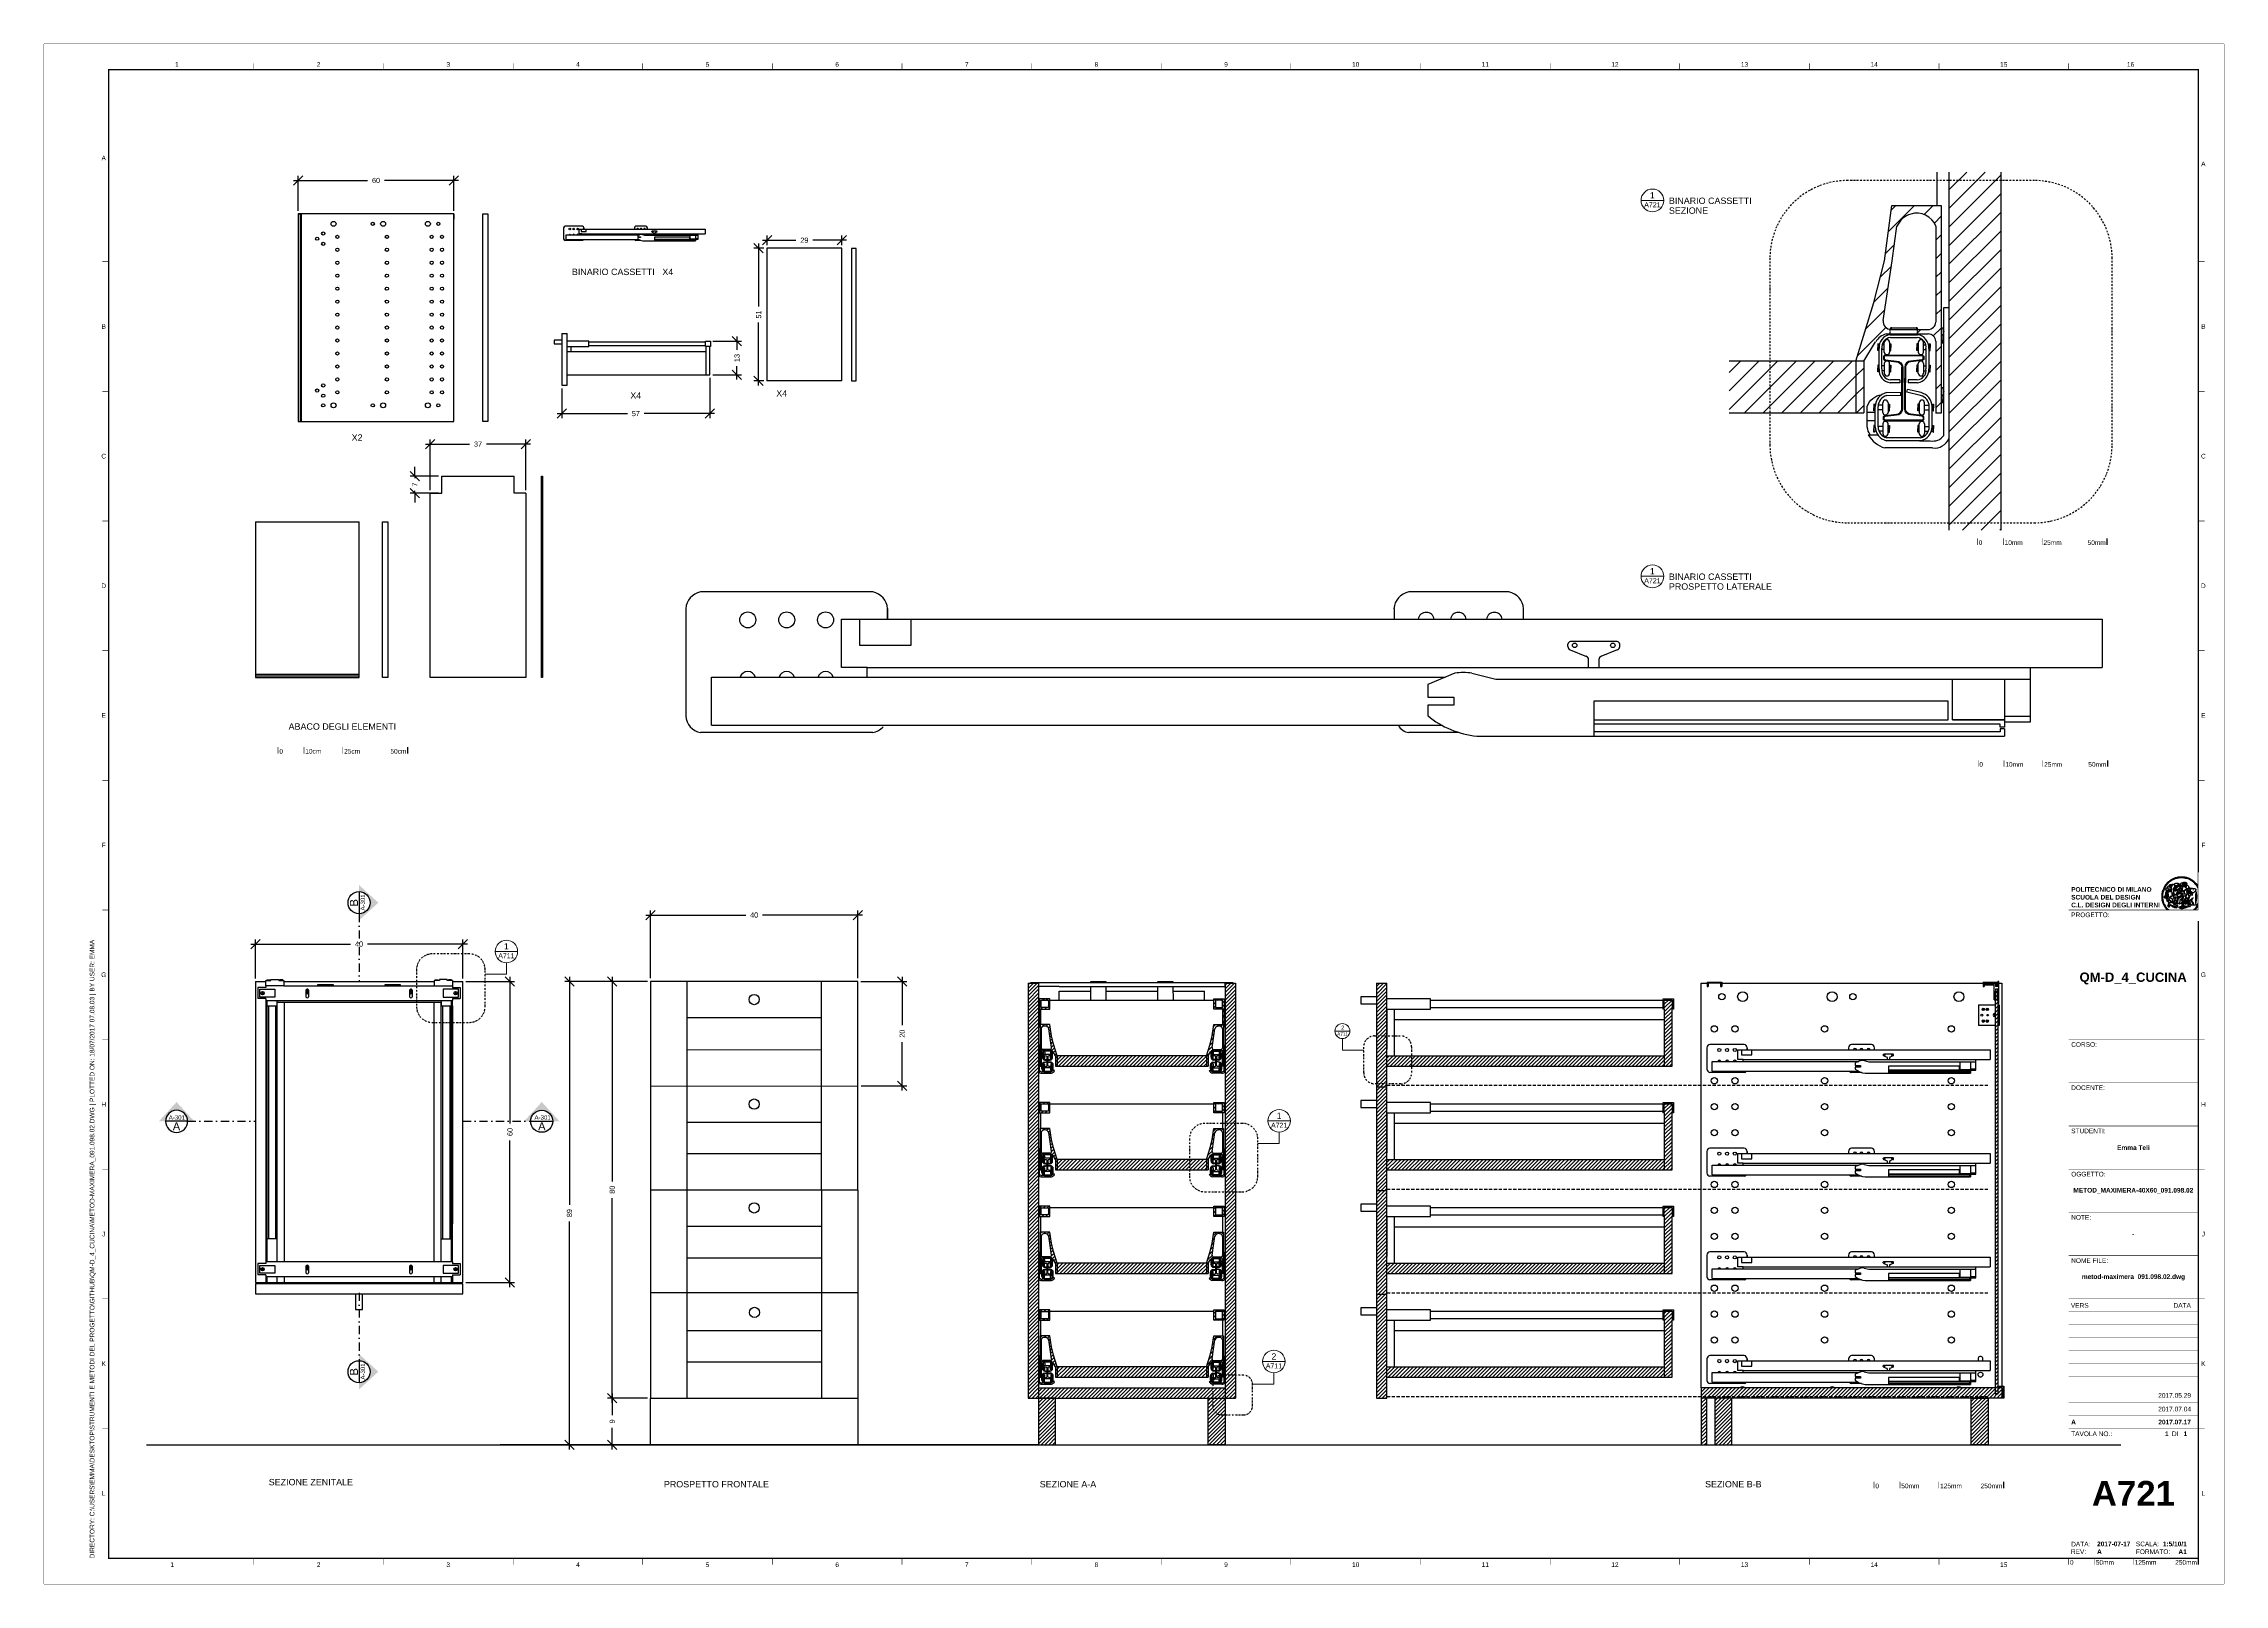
# Paper-space layout 'A000' of a CAD drawing. Header units: millimetres. Extents: x 0 to 841, y 0 to 594.
# The model-space entities are those that its viewports show. They can reach past a viewport. Long polylines and large blocks are cut down to what shows.
import ezdxf
from ezdxf.enums import TextEntityAlignment as Align

# ---------------------------------------------------------------- set-up
doc = ezdxf.new("R2010")
doc.units = ezdxf.units.MM
doc.set_wipeout_variables(frame=1)
for name, pattern in [('CENTERX2', [4, 2.5, -0.5, 0.5, -0.5]), ('HIDDEN', [0.375, 0.25, -0.125]), ('TRATTOPUNTO', [25.4, 12.7, -6.35, 0, -6.35])]:
    doc.linetypes.add(name, pattern=pattern)
doc.layers.add('A-ANNO-SYMB', color=3, linetype='Continuous', lineweight=15)
doc.layers.add('A-ANNO-SYMBT', color=3, linetype='CENTERX2', lineweight=9)
for name, color, linetype in [('ARREDI SEZIONATI', 2, 'Continuous'), ('FINESTRE', 4, 'Continuous'), ('G-ANNO-LOGO', 3, 'Continuous'), ('G-ANNO-TEXT', 3, 'Continuous'), ('G-ANNO-TTLB', 3, 'Continuous'), ('linee sezionate', 4, 'Continuous'), ('prospetti', 2, 'Continuous'), ('quote', 3, 'Continuous'), ('simboli', 6, 'Continuous'), ('simboli tratteggiati', 1, 'Continuous'), ('viti', 5, 'Continuous')]:
    doc.layers.add(name, color=color, linetype=linetype)
doc.layers.add('G-ANNO-NPLT', color=210, linetype='Continuous', plot=False)
doc.layers.get('Defpoints').off()
doc.styles.add('ARIAL', font='arial.ttf')
doc.styles.add('ARIAL-BOLD', font='')
doc.styles.add('E-ARIAL', font='arial.ttf')
doc.styles.get("Standard").update_dxf_attribs({"font": 'arial.ttf'})
doc.styles.add('underline', font='arial.ttf')
doc.styles.get('ARIAL-BOLD').set_extended_font_data('Arial', bold=True)
doc.dimstyles.new('TICK_36', dxfattribs={"dimtxt": 2, "dimasz": 3.6, "dimexe": 1.8, "dimexo": 1.2, "dimgap": 1.8, "dimtad": 0, "dimdec": 0, "dimzin": 0, "dimdsep": 46, "dimtxsty": 'ARIAL', "dimblk": 'OBLIQUE', "dimcen": 1.8, "dimdle": 1.8, "dimclrd": 256, "dimclrt": 256, "dimadec": 0, "dimazin": 0, "dimtfac": 1, "dimtdec": 0, "dimtmove": 1, "dimatfit": 3, "dimldrblk": 'OPEN90', "dimfxl": 1, "dimtfill": 1, "dimtolj": 1, "dimtzin": 0, "dimarcsym": 0})

# ---------------------------------------------------------------- blocks, each defined once
blk = doc.blocks.new('A1_GRID_LAYOUT')
at = {"layer": 'G-ANNO-NPLT', "const_width": 0.18}
for points in [[(841, 594), (0, 594)], [(0, 0), (0, 594)], [(841, 0), (841, 594)], [(841, 0), (0, 0)]]:
    blk.add_lwpolyline(points, dxfattribs=at)
at = {"layer": 'G-ANNO-TTLB', "const_width": 0.5, "flags": 128}
blk.add_lwpolyline([(25, 584), (25, 10), (831, 10), (831, 584)], close=True, dxfattribs=at)
at = {"layer": 'G-ANNO-TTLB', "const_width": 0.18, "flags": 128}
for points in [[(81, 586.5), (81, 584)], [(131, 586.5), (131, 584)], [(181, 586.5), (181, 584)], [(231, 586.5), (231, 584)], [(281, 586.5), (281, 584)], [(331, 586.5), (331, 584)], [(381, 586.5), (381, 584)], [(431, 586.5), (431, 584)], [(481, 586.5), (481, 584)], [(531, 586.5), (531, 584)], [(581, 586.5), (581, 584)], [(631, 586.5), (631, 584)], [(681, 586.5), (681, 584)], [(731, 586.5), (731, 584)], [(781, 586.5), (781, 584)], [(0, 578.5), (0, 576)], [(25, 510), (22.5, 510)], [(833.5, 510), (831, 510)], [(25, 460), (22.5, 460)], [(833.5, 460), (831, 460)], [(25, 410), (22.5, 410)], [(833.5, 410), (831, 410)], [(25, 360), (22.5, 360)], [(833.5, 360), (831, 360)], [(25, 310), (22.5, 310)], [(833.5, 310), (831, 310)], [(25, 260), (22.5, 260)], [(833.5, 260), (831, 260)], [(25, 210), (22.5, 210)], [(833.5, 210), (831, 210)], [(25, 160), (22.5, 160)], [(833.5, 160), (831, 160)], [(25, 110), (22.5, 110)], [(833.5, 110), (831, 110)], [(833.5, 110), (831, 110)], [(25, 60), (22.5, 60)], [(833.5, 60), (831, 60)], [(833.5, 60), (831, 60)], [(81, 10), (81, 7.5)], [(131, 10), (131, 7.5)], [(181, 10), (181, 7.5)], [(231, 10), (231, 7.5)], [(281, 10), (281, 7.5)], [(331, 10), (331, 7.5)], [(381, 10), (381, 7.5)], [(431, 10), (431, 7.5)], [(481, 10), (481, 7.5)], [(531, 10), (531, 7.5)], [(581, 10), (581, 7.5)], [(631, 10), (631, 7.5)], [(681, 10), (681, 7.5)], [(731, 10), (731, 7.5)], [(781, 10), (781, 7.5)]]:
    blk.add_lwpolyline(points, dxfattribs=at)
at = {"layer": 'G-ANNO-TTLB', "const_width": 0.18}
blk.add_lwpolyline([(716.5, 10), (776.5, 10)], dxfattribs=at)
at = {"layer": 'G-ANNO-TEXT', "style": 'ARIAL'}
for s, p in [('1', (51.35, 586.07)), ('2', (106, 586.07)), ('3', (156, 586.07)), ('4', (206, 586.07)), ('5', (256, 586.07)), ('6', (306, 586.07)), ('7', (356, 586.07)), ('8', (406, 586.07)), ('9', (456, 586.07)), ('10', (506, 586.07)), ('11', (556, 586.07)), ('12', (606, 586.07)), ('13', (656, 586.07)), ('14', (706, 586.07)), ('15', (756, 586.07)), ('16', (804.89, 586.07)), ('A', (23.09, 549.98)), ('A', (832.98, 547.71)), ('B', (23.09, 485)), ('B', (832.98, 485)), ('C', (23.09, 435)), ('C', (832.98, 435)), ('D', (23.09, 385)), ('D', (832.98, 385)), ('E', (23.09, 335)), ('E', (832.98, 335)), ('F', (23.09, 285)), ('F', (832.98, 285)), ('G', (23.09, 235)), ('G', (832.98, 235)), ('H', (23.09, 185)), ('H', (832.98, 185)), ('J', (23.09, 135)), ('J', (832.98, 135)), ('K', (23.09, 85)), ('K', (832.98, 85)), ('L', (23.09, 35)), ('L', (832.98, 35)), ('2', (106, 7.51)), ('3', (156, 7.51)), ('6', (306, 7.51)), ('8', (406, 7.51)), ('9', (456, 7.51)), ('10', (506, 7.51)), ('12', (606, 7.51)), ('13', (656, 7.51)), ('1', (49.49, 7.51)), ('4', (206, 7.51)), ('5', (256, 7.51)), ('7', (356, 7.51)), ('11', (556, 7.51)), ('14', (706, 7.51)), ('15', (756, 7.51))]:
    blk.add_text(s, height=1.8, dxfattribs=at).set_placement(p, align=Align.MIDDLE_CENTER)
at = {"layer": 'G-ANNO-TEXT', "insert": (17.7, 9.95), "char_height": 1.8, "attachment_point": 1, "rotation": 90, "style": 'ARIAL'}
blk.add_mtext_dynamic_manual_height_columns('DIRECTORY: C:\\\\USERS\\\\EMMA\\\\DESKTOP\\\\STRUMENTI E METODI DEL PROGETTO\\\\GITHUB\\\\QM-D_4_CUCINA\\\\METOD-MAXIMERA_091.098.02.DWG | PLOTTED ON: 18/07/2017 07.08.03 | BY USER: EMMA', width=412.209, gutter_width=9, heights=[0], dxfattribs=at)
blk = doc.blocks.new('*U37')
at = {"layer": 'G-ANNO-TTLB', "const_width": 0.18}
for points in [[(0, -2.5), (0, 0)], [(10, 0), (10, -2.5)], [(25, 0), (25, -2.5)]]:
    blk.add_lwpolyline(points, dxfattribs=at)
at = {"layer": 'G-ANNO-TTLB'}
blk.add_lwpolyline([(50, 0, 0.48, 0.48, 0), (50, -2.5, 0.48, 0.48, 0)], format="xyseb", dxfattribs=at)
at = {"layer": 'G-ANNO-TEXT', "style": 'E-ARIAL'}
blk.add_text('0', height=1.8, dxfattribs=at).set_placement((1.2, -0.7), align=Align.TOP_CENTER)
for s, p in [('50mm', (10.5, -2.5)), ('125mm', (25.5, -2.5))]:
    blk.add_text(s, height=1.8, dxfattribs=at).set_placement(p)
blk.add_text('250mm', height=1.8, dxfattribs=at).set_placement((49.5, -2.5), align=Align.RIGHT)
blk = doc.blocks.new('logoPolimi')
for p, q in [((-2.37, 0.12), (-2.16, 0.11)), ((-2.37, 0.01), (-2.16, 0.01)), ((-2.36, 0.23), (-2.15, 0.21)), ((-2.35, 0.34), (-2.14, 0.31)), ((-2.33, 0.45), (-2.12, 0.41)), ((-2.3, 0.55), (-2.1, 0.51)), ((-2.28, 0.66), (-2.07, 0.6)), ((-2.24, 0.77), (-2.04, 0.7)), ((-2.2, 0.87), (-2.01, 0.79)), ((-2.16, 0.97), (-1.97, 0.89)), ((-2.11, 1.07), (-1.93, 0.98)), ((-2.06, 1.17), (-1.88, 1.07)), ((-2.01, 1.26), (-1.83, 1.15)), ((-1.94, 1.36), (-1.77, 1.24)), ((-1.88, 1.45), (-1.71, 1.32)), ((-1.84, 0.03), (-1.82, 0.35)), ((-1.81, 1.53), (-1.65, 1.4)), ((-1.74, 1.61), (-1.58, 1.47)), ((-1.73, 0.59), (-1.73, 0.59)), ((-1.73, 0.59), (-1.73, 0.59)), ((-1.66, 1.69), (-1.51, 1.54)), ((-1.65, 0.57), (-1.65, 0.57)), ((-1.59, 1.12), (-1.59, 1.12)), ((-1.58, 1.77), (-1.44, 1.61)), ((-1.51, 0.55), (-1.51, 0.55)), ((-1.51, 0.55), (-1.51, 0.55)), ((-1.49, 1.84), (-1.36, 1.68)), ((-1.41, 1.91), (-1.28, 1.74)), ((-1.32, 1.97), (-1.2, 1.8)), ((-1.31, 0.79), (-1.21, 0.75)), ((-1.21, 0.75), (-1.31, 0.79)), ((-1.21, 0.75), (-1.31, 0.79)), ((-1.22, 2.03), (-1.11, 1.85)), ((-1.21, 0.75), (-1.21, 0.75)), ((-1.21, 0.75), (-1.21, 0.75)), ((-1.19, 0.76), (-1.19, 0.76)), ((-1.19, 0.76), (-1.19, 0.76)), ((-1.17, 0.99), (-1.18, 0.99)), ((-1.18, 0.99), (-1.17, 0.99)), ((-1.16, 0.57), (-1.16, 0.57)), ((-1.16, 0.57), (-1.16, 0.57)), ((-1.13, 2.09), (-1.03, 1.9)), ((-1.1, 0.01), (-0.99, 0.06)), ((-0.99, 0.06), (-1.1, 0.01)), ((-0.99, 0.06), (-1.1, 0.01)), ((-1.03, 2.14), (-0.94, 1.95)), ((-0.99, 0.06), (-0.99, 0.06)), ((-0.99, 0.06), (-0.99, 0.06)), ((-0.97, 0.79), (-0.98, 0.79)), ((-0.89, 0.84), (-0.97, 0.79)), ((-0.97, 0.79), (-0.89, 0.84)), ((-0.96, 1.41), (-0.96, 1.41)), ((-0.96, 1.41), (-0.96, 1.41)), ((-0.93, 2.18), (-0.84, 1.99)), ((-0.89, 0.84), (-0.82, 0.87)), ((-0.82, 0.87), (-0.89, 0.84)), ((-0.89, 0.84), (-0.82, 0.87)), ((-0.88, 0.83), (-0.89, 0.84)), ((-0.85, 1.39), (-0.85, 1.39)), ((-0.85, 1.39), (-0.85, 1.39)), ((-0.84, 0.14), (-0.84, 0.14)), ((-0.83, 2.22), (-0.75, 2.03)), ((-0.77, 1.08), (-0.78, 1.08)), ((-0.78, 1.08), (-0.77, 1.08)), ((-0.61, 1.12), (-0.77, 1.08)), ((-0.77, 1.08), (-0.61, 1.12)), ((-0.77, 1.08), (-0.61, 1.12)), ((-0.75, 1.3), (-0.76, 1.29)), ((-0.76, 1.29), (-0.75, 1.3)), ((-0.72, 2.26), (-0.66, 2.06)), ((-0.65, 0.99), (-0.7, 0.96)), ((-0.69, 0.18), (-0.68, 0.18)), ((-0.66, 0.93), (-0.66, 0.93)), ((-0.66, 0.93), (-0.64, 0.93)), ((-0.66, 0.93), (-0.66, 0.93)), ((-0.66, 0.93), (-0.66, 0.93)), ((-0.63, 1.01), (-0.63, 1.01)), ((-0.63, 1.01), (-0.62, 1.01)), ((-0.63, 0.66), (-0.63, 0.66)), ((-0.61, 2.29), (-0.56, 2.09)), ((-0.6, 1.12), (-0.61, 1.12)), ((-0.61, 1.12), (-0.6, 1.12)), ((-0.61, 1.12), (-0.6, 1.12)), ((-0.61, 0.86), (-0.57, 0.85)), ((-0.57, 0.85), (-0.61, 0.86)), ((-0.61, 0.86), (-0.57, 0.85)), ((-0.53, 1.08), (-0.6, 1.12)), ((-0.6, 1.12), (-0.6, 1.11)), ((-0.6, 1.12), (-0.53, 1.08)), ((-0.57, 0.8), (-0.59, 0.8)), ((-0.57, 0.85), (-0.53, 0.84)), ((-0.57, 0.85), (-0.57, 0.85)), ((-0.57, 0.85), (-0.57, 0.85)), ((-0.57, 0.85), (-0.53, 0.84)), ((-0.56, 0.29), (-0.49, 0.48)), ((-0.56, 0.14), (-0.56, 0.29)), ((-0.5, 0.11), (-0.56, 0.14)), ((-0.53, 0.84), (-0.51, 0.84)), ((-0.53, 0.84), (-0.51, 0.84)), ((-0.53, 0.84), (-0.53, 0.84)), ((-0.51, 2.32), (-0.46, 2.11)), ((-0.51, 0.11), (-0.51, 0.11)), ((-0.51, 0.11), (-0.51, 0.11)), ((-0.34, 0.33), (-0.5, 0.11)), ((-0.49, 0.48), (-0.41, 0.55)), ((-0.42, 0.8), (-0.47, 0.79)), ((-0.42, 0.8), (-0.47, 0.79)), ((-0.47, 0.79), (-0.45, 0.76)), ((-0.47, 0.79), (-0.45, 0.76)), ((-0.45, 1.14), (-0.42, 1.11)), ((-0.42, 1.26), (-0.36, 1.22)), ((-0.41, 0.55), (-0.34, 0.49)), ((-0.4, 2.34), (-0.36, 2.13)), ((-0.4, 1.37), (-0.38, 1.38)), ((-0.39, 1.37), (-0.4, 1.37)), ((-0.35, 1.33), (-0.4, 1.37)), ((-0.39, 1.24), (-0.4, 1.23)), ((-0.38, 1.14), (-0.38, 1.14)), ((-0.34, 0.49), (-0.09, 0.48)), ((-0.16, 0.32), (-0.34, 0.33)), ((-0.14, 0.32), (-0.31, 0.34)), ((-0.29, 2.35), (-0.26, 2.14)), ((-0.28, 1.3), (-0.29, 1.3)), ((-0.28, 1.3), (-0.28, 1.3)), ((-0.18, 2.36), (-0.16, 2.15)), ((-0.16, 1.24), (-0.16, 1.25)), ((-0.16, 1.25), (-0.16, 1.25)), ((-0.16, 0.49), (-0.14, 0.64)), ((-0.06, 0.27), (-0.16, 0.32)), ((-0.1, 0.88), (-0.09, 0.87)), ((-0.08, 1.37), (-0.08, 1.38)), ((-0.08, 1.23), (-0.05, 1.21)), ((-0.05, 1.21), (-0.08, 1.23)), ((-0.08, 1.23), (-0.05, 1.21)), ((-0.07, 2.37), (-0.06, 2.16)), ((-0.03, 0.26), (-0.06, 0.27)), ((-0.05, 1.21), (-0.04, 1.21)), ((-0.04, 1.21), (-0.05, 1.21)), ((-0.04, 1.21), (-0.04, 1.21)), ((-0.04, 1.21), (-0.04, 1.21)), ((-0.04, 0.48), (-0.03, 0.26)), ((0.03, 1.15), (0.03, 1.15)), ((0.03, 0.66), (0.03, 0.67)), ((0.04, 2.37), (0.04, 2.16)), ((0.07, 0.58), (0.07, 0.57)), ((0.1, 1.18), (0.1, 1.18)), ((0.1, 0.84), (0.1, 0.84)), ((0.13, 1.32), (0.17, 1.19)), ((0.15, 2.36), (0.14, 2.16)), ((0.14, 0.71), (0.34, 0.65)), ((0.31, 0.56), (0.17, 0.63)), ((0.26, 2.36), (0.24, 2.15)), ((0.27, 1.61), (0.27, 1.61)), ((0.27, 1.61), (0.27, 1.61)), ((0.27, 1.61), (0.27, 1.61)), ((0.29, 1.29), (0.29, 1.29)), ((0.29, 1.29), (0.29, 1.29)), ((0.29, 1.29), (0.29, 1.29)), ((0.29, 1.29), (0.29, 1.29)), ((0.33, 0.49), (0.34, 0.49)), ((0.33, 0.03), (0.35, 0.03)), ((0.33, 0.03), (0.35, 0.03)), ((0.37, 2.34), (0.34, 2.13)), ((0.34, 0.65), (0.34, 0.64)), ((0.35, 0.03), (0.57, 0.06)), ((0.35, 0.03), (0.57, 0.06)), ((0.35, 0.03), (0.35, 0.03)), ((0.35, 0.03), (0.35, 0.03)), ((0.38, 1.36), (0.37, 1.35)), ((0.38, 0.34), (0.37, 0.34)), ((0.38, 0.34), (0.38, 0.34)), ((0.43, 0.67), (0.39, 0.64)), ((0.48, 2.32), (0.44, 2.12)), ((0.49, 1.05), (0.51, 1.13)), ((0.51, 1.13), (0.49, 1.05)), ((0.49, 1.05), (0.51, 1.13)), ((0.51, 1.31), (0.5, 1.29)), ((0.51, 1.13), (0.52, 1.23)), ((0.52, 1.23), (0.51, 1.23)), ((0.51, 1.23), (0.52, 1.23)), ((0.52, 1.23), (0.51, 1.13)), ((0.51, 1.13), (0.52, 1.23)), ((0.52, 1.24), (0.6, 1.37)), ((0.52, 1.23), (0.6, 1.36)), ((0.6, 1.36), (0.52, 1.23)), ((0.52, 1.23), (0.52, 1.23)), ((0.52, 1.23), (0.52, 1.24)), ((0.52, 1.23), (0.52, 1.23)), ((0.55, 1.07), (0.53, 1.06)), ((0.53, 1.04), (0.53, 1.06)), ((0.53, 1.05), (0.53, 1.04)), ((0.59, 2.3), (0.54, 2.09)), ((0.54, 0.3), (0.63, 0.32)), ((0.54, -0.08), (0.61, 0.06)), ((0.61, 0.06), (0.54, -0.08)), ((0.54, -0.08), (0.61, 0.06)), ((0.56, 0.19), (0.59, 0.21)), ((0.57, 1.07), (0.57, 1.07)), ((0.57, 1.07), (0.57, 1.07)), ((0.57, 1.07), (0.57, 1.07)), ((0.57, 1.07), (0.57, 1.07)), ((0.57, 1.07), (0.57, 1.07)), ((0.57, 1.07), (0.57, 1.07)), ((0.57, 1.07), (0.57, 1.07)), ((0.58, 0.3), (0.59, 0.29)), ((0.59, 0.78), (0.59, 0.79)), ((0.59, 0.79), (0.59, 0.79)), ((0.59, 0.79), (0.59, 0.79)), ((0.59, 0.79), (0.59, 0.78)), ((0.61, 0.06), (0.6, 0.07)), ((0.6, 0.07), (0.61, 0.06)), ((0.61, 0.06), (0.61, 0.07)), ((0.62, 0.21), (0.65, 0.22)), ((0.69, 2.27), (0.63, 2.07)), ((0.64, 1.37), (0.65, 1.37)), ((0.69, 0.86), (0.68, 0.86)), ((0.68, 0.86), (0.69, 0.86)), ((0.68, 0.76), (0.68, 0.76)), ((0.8, 2.23), (0.73, 2.03)), ((0.76, 0.26), (0.76, 0.26)), ((0.9, 2.19), (0.82, 2)), ((0.82, 0.35), (0.84, 0.36)), ((0.82, 0.35), (0.82, 0.35)), ((0.84, 0.36), (0.84, 0.37)), ((0.85, 0.34), (1.05, 0.35)), ((1, 2.15), (0.91, 1.96)), ((0.93, 1.05), (0.93, 1.05)), ((0.93, 1.05), (0.93, 1.05)), ((0.93, 1.05), (0.93, 1.04)), ((0.93, 1.05), (0.93, 1.05)), ((0.97, 0.66), (0.96, 0.66)), ((1.01, 0.97), (0.98, 0.96)), ((1.1, 2.1), (1, 1.91)), ((1.2, 2.04), (1.09, 1.86)), ((1.17, 0.96), (1.17, 0.95)), ((1.17, 0.95), (1.17, 0.95)), ((1.29, 1.99), (1.18, 1.81)), ((1.38, 1.92), (1.26, 1.75)), ((1.34, 0.37), (1.26, 0.04)), ((1.27, 0.37), (1.27, 0.38)), ((1.28, 0.95), (1.28, 0.95)), ((1.47, 1.86), (1.34, 1.69)), ((1.37, 0.73), (1.46, 0.81)), ((1.41, 0.4), (1.41, 0.41)), ((1.56, 1.79), (1.42, 1.63)), ((1.64, 1.71), (1.49, 1.56)), ((1.49, 0.9), (1.57, 0.92)), ((1.72, 1.63), (1.56, 1.49)), ((1.67, 0.6), (1.57, 0.53)), ((1.79, 1.55), (1.63, 1.41)), ((1.86, 1.47), (1.7, 1.34)), ((1.93, 1.38), (1.76, 1.26)), ((1.99, 1.29), (1.81, 1.17)), ((2.05, 1.19), (1.87, 1.09)), ((2.1, 1.1), (1.92, 1)), ((2.15, 1), (1.96, 0.91)), ((2.19, 0.9), (2, 0.82)), ((2.23, 0.79), (2.04, 0.72)), ((2.27, 0.69), (2.07, 0.63)), ((2.3, 0.58), (2.09, 0.53)), ((2.32, 0.47), (2.12, 0.43)), ((2.34, 0.37), (2.13, 0.33)), ((2.36, 0.26), (2.15, 0.23)), ((2.37, 0.15), (2.16, 0.13)), ((2.37, 0.04), (2.16, 0.03)), ((-2.37, -0.1), (-2.16, -0.09)), ((-2.36, -0.21), (-2.15, -0.19)), ((-2.35, -0.32), (-2.14, -0.29)), ((-2.33, -0.43), (-2.12, -0.39)), ((-2.31, -0.54), (-2.1, -0.49)), ((-2.28, -0.65), (-2.08, -0.59)), ((-2.25, -0.75), (-2.05, -0.69)), ((-2.21, -0.86), (-2.02, -0.78)), ((-2.17, -0.96), (-1.98, -0.87)), ((-2.12, -1.06), (-1.93, -0.96)), ((-2.07, -1.16), (-1.89, -1.05)), ((-2.04, -0.15), (-1.97, -0.2)), ((-2.01, -1.25), (-1.84, -1.14)), ((-1.95, -1.34), (-1.78, -1.22)), ((-1.89, -1.43), (-1.72, -1.31)), ((-1.82, -1.52), (-1.66, -1.38)), ((-1.75, -1.6), (-1.59, -1.46)), ((-1.67, -1.68), (-1.52, -1.53)), ((-1.58, -0.12), (-1.6, -0.18)), ((-1.6, -0.18), (-1.58, -0.28)), ((-1.57, -0.54), (-1.59, -0.54)), ((-1.59, -0.54), (-1.59, -0.54)), ((-1.59, -1.76), (-1.45, -1.6)), ((-1.56, -0.32), (-1.56, -0.31)), ((-1.56, -0.31), (-1.56, -0.31)), ((-1.53, -0.65), (-1.53, -0.65)), ((-1.53, -0.65), (-1.53, -0.65)), ((-1.51, -1.83), (-1.37, -1.67)), ((-1.48, -0.86), (-1.48, -0.85)), ((-1.42, -0.37), (-1.42, -0.37)), ((-1.42, -1.9), (-1.29, -1.73)), ((-1.38, -0.46), (-1.38, -0.46)), ((-1.33, -1.96), (-1.21, -1.79)), ((-1.31, -0.24), (-1.31, -0.23)), ((-1.31, -0.23), (-1.31, -0.24)), ((-1.24, -2.02), (-1.13, -1.84)), ((-1.23, -0.19), (-1.23, -0.19)), ((-1.23, -0.19), (-1.23, -0.19)), ((-1.23, -0.19), (-1.23, -0.19)), ((-1.23, -0.19), (-1.23, -0.19)), ((-1.14, -2.08), (-1.04, -1.89)), ((-1.04, -2.13), (-0.95, -1.94)), ((-1.01, -0.39), (-1.02, -0.39)), ((-1.02, -0.39), (-1.01, -0.39)), ((-1.02, -0.7), (-1.02, -0.7)), ((-1.02, -0.7), (-1.02, -0.7)), ((-1.02, -0.7), (-1.02, -0.7)), ((-0.94, -2.18), (-0.86, -1.98)), ((-0.84, -2.22), (-0.77, -2.02)), ((-0.79, -0.51), (-0.83, -0.58)), ((-0.83, -0.58), (-0.79, -0.51)), ((-0.83, -0.58), (-0.79, -0.51)), ((-0.78, -1.05), (-0.83, -0.94)), ((-0.83, -0.94), (-0.78, -1.05)), ((-0.83, -0.94), (-0.83, -0.94)), ((-0.83, -0.94), (-0.78, -1.05)), ((-0.82, -1.23), (-0.82, -1.23)), ((-0.82, -1.23), (-0.77, -1.23)), ((-0.77, -1.23), (-0.82, -1.23)), ((-0.82, -1.23), (-0.82, -1.23)), ((-0.77, -1.23), (-0.82, -1.23)), ((-0.75, -0.96), (-0.8, -0.89)), ((-0.8, -0.89), (-0.79, -0.92)), ((-0.79, -0.92), (-0.8, -0.89)), ((-0.8, -0.89), (-0.75, -0.96)), ((-0.79, -0.92), (-0.8, -0.89)), ((-0.8, -0.89), (-0.8, -0.89)), ((-0.8, -0.89), (-0.75, -0.96)), ((-0.79, -0.92), (-0.78, -0.95)), ((-0.78, -0.95), (-0.79, -0.92)), ((-0.78, -0.95), (-0.79, -0.92)), ((-0.77, -0.49), (-0.78, -0.48)), ((-0.78, -0.48), (-0.77, -0.49)), ((-0.78, -0.95), (-0.76, -1)), ((-0.76, -1), (-0.78, -0.95)), ((-0.76, -1), (-0.78, -0.95)), ((-0.71, -0.89), (-0.75, -0.87)), ((-0.75, -0.87), (-0.71, -0.89)), ((-0.75, -0.87), (-0.71, -0.89)), ((-0.72, -1.01), (-0.75, -0.96)), ((-0.75, -0.96), (-0.72, -1.01)), ((-0.75, -0.96), (-0.72, -1.01)), ((-0.74, -2.25), (-0.67, -2.05)), ((-0.64, -0.93), (-0.71, -0.89)), ((-0.71, -0.89), (-0.64, -0.93)), ((-0.71, -0.89), (-0.64, -0.93)), ((-0.66, -0.53), (-0.66, -0.53)), ((-0.66, -0.53), (-0.66, -0.53)), ((-0.66, -0.53), (-0.66, -0.53)), ((-0.63, -2.29), (-0.57, -2.08)), ((-0.52, -2.31), (-0.48, -2.11)), ((-0.39, -0.81), (-0.51, -0.69)), ((-0.51, -1.04), (-0.5, -1.04)), ((-0.48, -0.42), (-0.48, -0.42)), ((-0.48, -0.42), (-0.48, -0.42)), ((-0.48, -0.42), (-0.48, -0.42)), ((-0.42, -2.33), (-0.38, -2.13)), ((-0.41, -0.51), (-0.41, -0.51)), ((-0.38, -0.05), (-0.39, -0.12)), ((-0.39, -0.12), (-0.37, -0.1)), ((-0.35, -0.14), (-0.37, -0.08)), ((-0.37, -0.09), (-0.37, -0.09)), ((-0.33, -0.12), (-0.35, -0.14)), ((-0.32, -0.14), (-0.35, -0.14)), ((-0.35, -0.18), (-0.34, -0.22)), ((-0.34, -0.08), (-0.29, -0.16)), ((-0.34, -0.22), (-0.34, -0.22)), ((-0.27, -0.17), (-0.32, -0.14)), ((-0.31, -2.35), (-0.28, -2.14)), ((-0.25, -0.91), (-0.26, -0.9)), ((-0.26, -1.29), (0.1, -1.2)), ((0.1, -1.2), (-0.26, -1.29)), ((0.08, -1.4), (-0.26, -1.29)), ((-0.26, -1.29), (0.08, -1.4)), ((-0.26, -1.38), (-0.26, -1.29)), ((-0.26, -1.29), (-0.26, -1.29)), ((-0.26, -1.29), (-0.26, -1.38)), ((-0.26, -1.29), (0.08, -1.4)), ((-0.26, -1.29), (-0.26, -1.29)), ((0.08, -1.49), (-0.26, -1.38)), ((-0.26, -1.38), (0.09, -1.49)), ((-0.2, -2.36), (-0.18, -2.15)), ((-0.14, -0.15), (-0.16, -0.13)), ((-0.11, -0.04), (-0.12, -0.05)), ((-0.09, -2.37), (-0.08, -2.16)), ((-0.04, -0.41), (-0.01, -0.44)), ((-0.01, -0.44), (-0.04, -0.41)), ((-0.04, -0.41), (-0.01, -0.44)), ((0.03, -2.37), (0.02, -2.16)), ((0.07, -0.84), (0.07, -0.84)), ((0.07, -0.84), (0.07, -0.84)), ((0.1, -1.2), (0.08, -1.32)), ((0.08, -1.32), (0.13, -1.2)), ((0.08, -1.4), (0.72, -1.22)), ((0.72, -1.22), (0.08, -1.4)), ((0.08, -1.4), (0.72, -1.22)), ((0.72, -1.31), (0.08, -1.49)), ((0.08, -1.44), (0.08, -1.4)), ((0.08, -1.4), (0.08, -1.44)), ((0.08, -1.4), (0.08, -1.49)), ((0.08, -1.49), (0.08, -1.44)), ((0.08, -1.44), (0.08, -1.44)), ((0.08, -1.44), (0.08, -1.45)), ((0.08, -1.45), (0.08, -1.46)), ((0.08, -1.46), (0.08, -1.49)), ((0.1, -1.01), (0.09, -0.86)), ((0.1, -1.01), (0.09, -0.86)), ((0.09, -1.49), (0.72, -1.31)), ((0.1, -1.2), (0.12, -1.04)), ((0.12, -1.04), (0.1, -1.2)), ((0.13, -1.2), (0.1, -1.2)), ((0.1, -1.2), (0.13, -1.2)), ((0.13, -1.2), (0.1, -1.2)), ((0.1, -1.2), (0.1, -1.2)), ((0.11, -0.44), (0.11, -0.44)), ((0.11, -0.44), (0.11, -0.44)), ((0.12, -0.21), (0.12, -0.21)), ((0.12, -0.21), (0.12, -0.21)), ((0.12, -0.21), (0.12, -0.21)), ((0.12, -0.21), (0.12, -0.21)), ((0.12, -0.21), (0.12, -0.21)), ((0.12, -0.21), (0.12, -0.21)), ((0.12, -0.21), (0.12, -0.21)), ((0.12, -0.21), (0.12, -0.21)), ((0.12, -0.21), (0.12, -0.21)), ((0.12, -0.21), (0.12, -0.21)), ((0.12, -0.21), (0.12, -0.21)), ((0.12, -0.21), (0.12, -0.21)), ((0.12, -0.21), (0.12, -0.21)), ((0.12, -0.56), (0.14, -0.53)), ((0.14, -0.53), (0.12, -0.56)), ((0.12, -0.56), (0.14, -0.53)), ((0.12, -1.04), (0.12, -1.04)), ((0.12, -1.04), (0.12, -1.04)), ((0.12, -1.04), (0.12, -1.04)), ((0.14, -2.37), (0.12, -2.16)), ((0.21, -0.99), (0.13, -1.2)), ((0.13, -1.2), (0.21, -0.99)), ((0.36, -1.14), (0.13, -1.2)), ((0.13, -1.2), (0.26, -1.17)), ((0.14, -0.53), (0.16, -0.49)), ((0.16, -0.49), (0.14, -0.53)), ((0.14, -0.53), (0.16, -0.49)), ((0.16, -0.49), (0.16, -0.49)), ((0.16, -0.49), (0.16, -0.49)), ((0.28, -1.19), (0.21, -0.99)), ((0.21, -0.99), (0.31, -1.27)), ((0.25, -2.36), (0.22, -2.15)), ((0.24, -0.17), (0.24, -0.16)), ((0.24, -0.16), (0.24, -0.17)), ((0.25, -0.84), (0.25, -0.88)), ((0.25, -0.88), (0.25, -0.84)), ((0.25, -0.88), (0.25, -0.84)), ((0.25, -0.88), (0.29, -1.17)), ((0.26, -0.88), (0.25, -0.88)), ((0.31, -1.27), (0.25, -0.88)), ((0.26, -1.17), (0.28, -1.16)), ((0.28, -1.16), (0.36, -1.14)), ((0.29, -1.17), (0.28, -1.19)), ((0.35, -2.34), (0.32, -2.14)), ((0.36, -1.14), (0.72, -1.22)), ((0.72, -1.22), (0.36, -1.14)), ((0.46, -2.32), (0.42, -2.12)), ((0.49, -0.31), (0.49, -0.31)), ((0.49, -0.31), (0.49, -0.31)), ((0.5, -0.27), (0.5, -0.27)), ((0.51, -0.27), (0.51, -0.27)), ((0.57, -2.3), (0.52, -2.1)), ((0.68, -2.27), (0.62, -2.07)), ((0.78, -2.24), (0.71, -2.04)), ((0.72, -0.81), (0.75, -0.89)), ((0.72, -1.22), (0.72, -1.31)), ((0.72, -1.31), (0.72, -1.22)), ((0.74, -0.23), (0.74, -0.23)), ((0.74, -0.23), (0.75, -0.24)), ((0.75, -0.23), (0.75, -0.23)), ((0.89, -2.2), (0.81, -2)), ((0.86, -0.25), (0.82, -0.34)), ((0.87, -0.22), (0.86, -0.23)), ((0.87, -0.22), (0.86, -0.25)), ((0.99, -2.15), (0.9, -1.96)), ((0.96, -0.58), (0.96, -0.57)), ((1.09, -2.11), (0.99, -1.92)), ((1.05, -1.05), (1.04, -1.05)), ((1.19, -2.05), (1.08, -1.87)), ((1.28, -2), (1.17, -1.82)), ((1.37, -1.93), (1.25, -1.76)), ((1.31, -0.27), (1.3, -0.26)), ((1.3, -0.26), (1.3, -0.26)), ((1.3, -0.26), (1.3, -0.26)), ((1.3, -0.26), (1.31, -0.27)), ((1.3, -0.26), (1.3, -0.26)), ((1.46, -1.87), (1.33, -1.7)), ((1.54, -1.8), (1.41, -1.64)), ((1.63, -1.72), (1.48, -1.57)), ((1.71, -1.65), (1.55, -1.5)), ((1.78, -1.57), (1.62, -1.43)), ((1.85, -1.48), (1.69, -1.35)), ((1.92, -1.39), (1.75, -1.27)), ((1.98, -1.3), (1.81, -1.19)), ((2.04, -1.21), (1.86, -1.1)), ((2.09, -1.11), (1.91, -1.01)), ((2.14, -1.01), (1.95, -0.92)), ((2.19, -0.91), (1.99, -0.83)), ((2.23, -0.81), (2.03, -0.74)), ((2.26, -0.7), (2.06, -0.64)), ((2.29, -0.6), (2.09, -0.55)), ((2.32, -0.49), (2.11, -0.45)), ((2.34, -0.38), (2.13, -0.35)), ((2.35, -0.27), (2.15, -0.25)), ((2.37, -0.08), (2.16, -0.07)), ((2.36, -0.16), (2.16, -0.15))]:
    blk.add_line(p, q)
for points in [[(-1.9, 0.12), (-1.94, 0.02), (-2.05, -0.09), (-2.05, -0.09)], [(-1.86, 0.38), (-1.86, 0.38), (-1.87, 0.19), (-1.9, 0.12)], [(-1.76, 0.6), (-1.76, 0.6), (-1.84, 0.57), (-1.86, 0.38)], [(-1.86, -0.04), (-1.84, 0.02), (-1.84, 0.03), (-1.84, 0.03)], [(-1.82, 0.78), (-1.83, 0.8), (-1.85, 0.86), (-1.83, 0.88)], [(-1.82, 0.78), (-1.83, 0.8), (-1.85, 0.86), (-1.83, 0.88)], [(-1.83, 0.88), (-1.81, 0.9), (-1.76, 0.96), (-1.76, 0.96)], [(-1.83, 0.88), (-1.81, 0.9), (-1.76, 0.96), (-1.76, 0.96)], [(-1.76, 0.6), (-1.83, 0.7), (-1.78, 0.74), (-1.78, 0.74)], [(-1.78, 0.74), (-1.79, 0.74), (-1.83, 0.7), (-1.76, 0.6)], [(-1.78, 0.74), (-1.8, 0.76), (-1.81, 0.78), (-1.82, 0.78)], [(-1.78, 0.74), (-1.8, 0.76), (-1.81, 0.78), (-1.82, 0.78)], [(-1.82, 0.35), (-1.81, 0.5), (-1.73, 0.59), (-1.73, 0.59)], [(-1.82, -0.19), (-1.73, -0.07), (-1.75, 0.14), (-1.75, 0.3)], [(-1.75, 0.33), (-1.75, 0.17), (-1.73, -0.05), (-1.8, -0.17)], [(-1.78, 0.74), (-1.75, 0.72), (-1.72, 0.69), (-1.68, 0.7)], [(-1.68, 0.7), (-1.72, 0.69), (-1.75, 0.72), (-1.78, 0.74)], [(-1.68, 0.7), (-1.72, 0.69), (-1.75, 0.72), (-1.78, 0.74)], [(-1.78, 0.74), (-1.78, 0.74), (-1.78, 0.74), (-1.78, 0.74)], [(-1.76, 0.96), (-1.68, 1.1), (-1.59, 1.12), (-1.59, 1.12)], [(-1.76, 0.96), (-1.68, 1.1), (-1.6, 1.12), (-1.6, 1.12)], [(-1.73, 0.59), (-1.74, 0.59), (-1.75, 0.6), (-1.76, 0.6)], [(-1.73, 0.59), (-1.74, 0.59), (-1.75, 0.6), (-1.76, 0.6)], [(-1.75, 0.3), (-1.76, 0.47), (-1.65, 0.57), (-1.65, 0.57)], [(-1.65, 0.57), (-1.65, 0.57), (-1.76, 0.5), (-1.75, 0.33)], [(-1.65, 0.57), (-1.68, 0.58), (-1.7, 0.58), (-1.73, 0.59)], [(-1.65, 0.57), (-1.68, 0.58), (-1.7, 0.58), (-1.73, 0.59)], [(-1.5, 0.71), (-1.53, 0.74), (-1.61, 0.71), (-1.68, 0.7)], [(-1.68, 0.7), (-1.61, 0.71), (-1.53, 0.73), (-1.5, 0.71)], [(-1.5, 0.71), (-1.53, 0.73), (-1.61, 0.71), (-1.68, 0.7)], [(-1.51, 0.55), (-1.56, 0.56), (-1.61, 0.56), (-1.65, 0.57)], [(-1.65, 0.57), (-1.61, 0.56), (-1.56, 0.56), (-1.51, 0.55)], [(-1.51, 0.55), (-1.56, 0.56), (-1.61, 0.56), (-1.65, 0.57)], [(-1.59, 1.12), (-1.6, 1.06), (-1.61, 0.99), (-1.61, 0.97)], [(-1.61, 0.97), (-1.61, 0.99), (-1.6, 1.06), (-1.59, 1.12)], [(-1.61, 0.97), (-1.61, 0.99), (-1.6, 1.06), (-1.59, 1.12)], [(-1.61, 0.97), (-1.61, 0.95), (-1.56, 0.88), (-1.54, 0.87)], [(-1.54, 0.87), (-1.56, 0.88), (-1.61, 0.95), (-1.61, 0.97)], [(-1.54, 0.87), (-1.56, 0.88), (-1.61, 0.96), (-1.61, 0.97)], [(-1.59, 1.12), (-1.59, 1.13), (-1.59, 1.15), (-1.58, 1.16)], [(-1.59, 1.12), (-1.59, 1.13), (-1.59, 1.15), (-1.58, 1.16)], [(-1.58, 1.16), (-1.57, 1.21), (-1.52, 1.23), (-1.49, 1.25)], [(-1.58, 1.16), (-1.57, 1.21), (-1.52, 1.23), (-1.49, 1.25)], [(-1.58, 0.36), (-1.58, 0.48), (-1.51, 0.55), (-1.51, 0.55)], [(-1.51, 0.55), (-1.51, 0.55), (-1.58, 0.48), (-1.58, 0.36)], [(-1.51, 0.55), (-1.51, 0.55), (-1.58, 0.48), (-1.58, 0.36)], [(-1.55, 0.04), (-1.55, 0.08), (-1.58, 0.25), (-1.58, 0.36)], [(-1.58, 0.36), (-1.58, 0.25), (-1.55, 0.08), (-1.55, 0.04)], [(-1.58, 0.36), (-1.58, 0.25), (-1.55, 0.08), (-1.55, 0.04)], [(-1.58, -0.12), (-1.57, -0.06), (-1.55, 0.02), (-1.55, 0.04)], [(-1.55, 0.04), (-1.55, 0.02), (-1.57, -0.06), (-1.58, -0.12)], [(-1.55, 0.04), (-1.55, 0.02), (-1.56, -0.04), (-1.57, -0.1)], [(-1.54, 0.87), (-1.52, 0.85), (-1.47, 0.83), (-1.44, 0.83)], [(-1.44, 0.83), (-1.47, 0.83), (-1.52, 0.85), (-1.54, 0.87)], [(-1.45, 0.83), (-1.47, 0.83), (-1.52, 0.85), (-1.54, 0.87)], [(-1.51, 0.55), (-1.33, 0.54), (-1.16, 0.57), (-1.16, 0.57)], [(-1.16, 0.57), (-1.16, 0.57), (-1.33, 0.54), (-1.51, 0.55)], [(-1.16, 0.57), (-1.16, 0.57), (-1.33, 0.54), (-1.51, 0.55)], [(-1.5, 0.71), (-1.46, 0.68), (-1.4, 0.62), (-1.33, 0.66)], [(-1.33, 0.66), (-1.4, 0.62), (-1.46, 0.68), (-1.5, 0.71)], [(-1.33, 0.66), (-1.4, 0.62), (-1.46, 0.68), (-1.5, 0.71)], [(-1.49, 1.25), (-1.46, 1.26), (-1.42, 1.33), (-1.39, 1.36)], [(-1.49, 1.25), (-1.46, 1.27), (-1.43, 1.34), (-1.39, 1.36)], [(-1.31, 0.79), (-1.33, 0.79), (-1.42, 0.83), (-1.45, 0.83)], [(-1.44, 0.83), (-1.42, 0.83), (-1.33, 0.79), (-1.31, 0.79)], [(-1.31, 0.79), (-1.33, 0.79), (-1.42, 0.83), (-1.44, 0.83)], [(-1.35, 1.1), (-1.4, 1.17), (-1.36, 1.23), (-1.29, 1.31)], [(-1.29, 1.31), (-1.36, 1.23), (-1.4, 1.17), (-1.35, 1.1)], [(-1.35, 1.1), (-1.4, 1.17), (-1.36, 1.23), (-1.29, 1.31)], [(-1.39, 1.36), (-1.35, 1.38), (-1.26, 1.4), (-1.19, 1.41)], [(-1.39, 1.36), (-1.35, 1.38), (-1.26, 1.4), (-1.19, 1.41)], [(-1.18, 0.99), (-1.24, 0.97), (-1.3, 1.03), (-1.35, 1.1)], [(-1.35, 1.1), (-1.3, 1.03), (-1.24, 0.97), (-1.18, 0.99)], [(-1.18, 1), (-1.24, 0.97), (-1.3, 1.03), (-1.35, 1.1)], [(-1.33, 0.66), (-1.28, 0.7), (-1.23, 0.73), (-1.21, 0.75)], [(-1.21, 0.75), (-1.23, 0.73), (-1.28, 0.7), (-1.33, 0.66)], [(-1.21, 0.75), (-1.23, 0.73), (-1.28, 0.7), (-1.33, 0.66)], [(-1.29, 1.31), (-1.22, 1.39), (-1.01, 1.41), (-0.96, 1.41)], [(-0.96, 1.41), (-1.01, 1.41), (-1.22, 1.39), (-1.29, 1.31)], [(-1.29, 1.31), (-1.22, 1.39), (-1.01, 1.41), (-0.96, 1.41)], [(-1.24, -0.02), (-1.21, -0.01), (-1.1, 0.01), (-1.1, 0.01)], [(-1.1, 0.01), (-1.1, 0.01), (-1.21, -0.01), (-1.24, -0.02)], [(-1.1, 0.01), (-1.1, 0.01), (-1.21, -0.01), (-1.24, -0.02)], [(-1.21, 0.75), (-1.2, 0.75), (-1.19, 0.76), (-1.19, 0.76)], [(-1.19, 0.76), (-1.19, 0.76), (-1.2, 0.75), (-1.21, 0.75)], [(-1.19, 0.76), (-1.19, 0.76), (-1.2, 0.76), (-1.21, 0.75)], [(-1.19, 1.41), (-1.11, 1.43), (-0.97, 1.41), (-0.97, 1.41)], [(-1.19, 1.41), (-1.12, 1.43), (-0.98, 1.41), (-0.98, 1.41)], [(-1.19, 0.76), (-1.19, 0.77), (-1.18, 0.78), (-1.18, 0.79)], [(-1.18, 0.79), (-1.18, 0.78), (-1.19, 0.77), (-1.19, 0.76)], [(-1.19, 0.76), (-1.19, 0.77), (-1.19, 0.78), (-1.18, 0.79)], [(-1.18, 0.68), (-1.18, 0.68), (-1.19, 0.71), (-1.19, 0.76)], [(-1.19, 0.76), (-1.19, 0.71), (-1.18, 0.68), (-1.18, 0.68)], [(-1.18, 0.68), (-1.18, 0.68), (-1.19, 0.71), (-1.19, 0.76)], [(-1.18, 0.97), (-1.18, 0.97), (-1.18, 0.98), (-1.17, 0.99)], [(-1.17, 0.99), (-1.18, 0.98), (-1.18, 0.97), (-1.18, 0.97)], [(-1.18, 0.97), (-1.18, 0.97), (-1.18, 0.98), (-1.17, 0.99)], [(-1.18, 0.79), (-1.17, 0.86), (-1.18, 0.95), (-1.18, 0.97)], [(-1.18, 0.97), (-1.18, 0.95), (-1.17, 0.86), (-1.18, 0.79)], [(-1.18, 0.79), (-1.17, 0.86), (-1.18, 0.95), (-1.18, 0.97)], [(-1.16, 0.57), (-1.17, 0.6), (-1.18, 0.64), (-1.18, 0.68)], [(-1.18, 0.68), (-1.18, 0.64), (-1.17, 0.6), (-1.16, 0.57)], [(-1.16, 0.57), (-1.17, 0.6), (-1.18, 0.64), (-1.18, 0.68)], [(-1.17, 0.99), (-1.17, 1.03), (-1.16, 1.09), (-1.14, 1.13)], [(-1.09, 0.42), (-1.1, 0.44), (-1.14, 0.48), (-1.16, 0.57)], [(-1.16, 0.57), (-1.14, 0.48), (-1.1, 0.44), (-1.09, 0.42)], [(-1.09, 0.42), (-1.1, 0.44), (-1.14, 0.48), (-1.16, 0.57)], [(-1.14, 1.13), (-1.12, 1.18), (-1.05, 1.31), (-1.05, 1.31)], [(-1.12, 0.46), (-1.12, 0.46), (-1.13, 0.38), (-1.11, 0.26)], [(-1.11, 0.26), (-1.08, 0.14), (-1.05, 0.03), (-1.05, 0.03)], [(-1.02, 0.32), (-1.02, 0.32), (-1.08, 0.4), (-1.09, 0.42)], [(-1.09, 0.42), (-1.08, 0.4), (-1.02, 0.32), (-1.02, 0.32)], [(-1.02, 0.32), (-1.02, 0.32), (-1.08, 0.4), (-1.09, 0.42)], [(-0.98, 0.2), (-0.98, 0.21), (-1.02, 0.32), (-1.02, 0.32)], [(-1.02, 0.32), (-1.02, 0.32), (-0.98, 0.21), (-0.98, 0.2)], [(-0.98, 0.2), (-0.98, 0.21), (-1.02, 0.32), (-1.02, 0.32)], [(-1.01, 0.12), (-1, 0.16), (-0.98, 0.19), (-0.98, 0.2)], [(-0.98, 0.2), (-0.98, 0.19), (-1, 0.16), (-1.01, 0.12)], [(-1.01, 0.12), (-1, 0.16), (-0.98, 0.19), (-0.98, 0.2)], [(-0.99, 0.06), (-1, 0.07), (-1.01, 0.1), (-1.01, 0.12)], [(-1.01, 0.12), (-1.01, 0.1), (-1, 0.07), (-0.99, 0.06)], [(-0.99, 0.06), (-1, 0.07), (-1.01, 0.1), (-1.01, 0.12)], [(-0.99, 0.06), (-0.99, 0.06), (-0.99, 0.06), (-0.98, 0.05)], [(-0.98, 0.05), (-0.99, 0.06), (-0.99, 0.06), (-0.99, 0.06)], [(-0.99, 0.05), (-0.99, 0.06), (-0.99, 0.06), (-0.99, 0.06)], [(-0.95, 0.02), (-0.96, 0.03), (-0.97, 0.04), (-0.99, 0.05)], [(-0.98, 1.41), (-0.98, 1.41), (-0.97, 1.41), (-0.96, 1.41)], [(-0.98, 0.81), (-0.94, 0.85), (-0.92, 0.93), (-0.91, 0.97)], [(-0.91, 0.97), (-0.92, 0.93), (-0.94, 0.85), (-0.98, 0.81)], [(-0.91, 0.97), (-0.92, 0.93), (-0.94, 0.85), (-0.98, 0.81)], [(-0.98, 0.79), (-0.98, 0.81), (-0.98, 0.81), (-0.98, 0.81)], [(-0.98, 0.81), (-0.98, 0.81), (-0.98, 0.81), (-0.98, 0.79)], [(-0.98, 0.81), (-0.98, 0.81), (-0.98, 0.81), (-0.98, 0.79)], [(-0.98, 0.79), (-0.98, 0.79), (-0.98, 0.78), (-0.97, 0.77)], [(-0.98, 0.79), (-0.98, 0.79), (-0.98, 0.78), (-0.97, 0.77)], [(-0.98, 0.05), (-0.97, 0.04), (-0.96, 0.03), (-0.95, 0.02)], [(-0.95, 0.02), (-0.96, 0.03), (-0.97, 0.04), (-0.98, 0.05)], [(-0.97, 1.41), (-0.97, 1.41), (-0.97, 1.41), (-0.96, 1.41)], [(-0.97, 0.77), (-0.96, 0.74), (-0.91, 0.64), (-0.91, 0.57)], [(-0.97, 0.77), (-0.96, 0.74), (-0.91, 0.64), (-0.91, 0.57)], [(-0.96, 1.41), (-0.94, 1.41), (-0.9, 1.41), (-0.85, 1.39)], [(-0.96, 1.41), (-0.94, 1.41), (-0.9, 1.41), (-0.85, 1.39)], [(-0.95, 0.02), (-0.94, 0.01), (-0.92, 0.01), (-0.9, 0.01)], [(-0.9, 0.01), (-0.92, 0.01), (-0.94, 0.01), (-0.95, 0.02)], [(-0.91, 0.01), (-0.92, 0.01), (-0.94, 0.01), (-0.95, 0.02)], [(-0.91, 0.97), (-0.89, 1), (-0.87, 1.01), (-0.84, 1.02)], [(-0.84, 1.02), (-0.87, 1.01), (-0.89, 1), (-0.91, 0.97)], [(-0.84, 1.02), (-0.87, 1.01), (-0.89, 1.01), (-0.91, 0.97)], [(-0.91, 0.57), (-0.91, 0.5), (-0.9, 0.43), (-0.88, 0.37)], [(-0.91, 0.57), (-0.91, 0.5), (-0.9, 0.43), (-0.88, 0.37)], [(-0.87, 0.03), (-0.87, 0.03), (-0.89, 0.01), (-0.91, 0.01)], [(-0.9, 0.01), (-0.89, 0.01), (-0.87, 0.03), (-0.87, 0.03)], [(-0.87, 0.03), (-0.87, 0.03), (-0.89, 0.01), (-0.9, 0.01)], [(-0.88, 0.84), (-0.88, 0.84), (-0.89, 0.79), (-0.88, 0.77)], [(-0.88, 0.77), (-0.89, 0.79), (-0.88, 0.83), (-0.88, 0.83)], [(-0.74, 0.66), (-0.85, 0.67), (-0.88, 0.77), (-0.88, 0.77)], [(-0.88, 0.77), (-0.88, 0.77), (-0.85, 0.67), (-0.74, 0.66)], [(-0.88, 0.37), (-0.86, 0.32), (-0.83, 0.25), (-0.82, 0.25)], [(-0.88, 0.37), (-0.86, 0.32), (-0.83, 0.25), (-0.82, 0.25)], [(-0.87, 0.03), (-0.86, 0.03), (-0.86, 0.05), (-0.86, 0.06)], [(-0.86, 0.06), (-0.86, 0.05), (-0.86, 0.03), (-0.87, 0.03)], [(-0.86, 0.06), (-0.86, 0.05), (-0.86, 0.03), (-0.87, 0.03)], [(-0.85, 1.39), (-0.86, 1.42), (-0.8, 1.45), (-0.8, 1.46)], [(-0.85, 1.39), (-0.86, 1.42), (-0.83, 1.44), (-0.82, 1.45)], [(-0.86, 0.06), (-0.86, 0.07), (-0.86, 0.1), (-0.85, 0.11)], [(-0.85, 0.11), (-0.86, 0.1), (-0.86, 0.07), (-0.86, 0.06)], [(-0.85, 0.11), (-0.86, 0.1), (-0.86, 0.07), (-0.86, 0.06)], [(-0.81, 1.36), (-0.83, 1.37), (-0.84, 1.38), (-0.85, 1.39)], [(-0.85, 1.39), (-0.84, 1.38), (-0.83, 1.37), (-0.81, 1.36)], [(-0.85, 1.39), (-0.84, 1.38), (-0.83, 1.37), (-0.81, 1.36)], [(-0.85, 0.11), (-0.85, 0.12), (-0.84, 0.14), (-0.84, 0.14)], [(-0.84, 0.14), (-0.84, 0.14), (-0.85, 0.12), (-0.85, 0.11)], [(-0.84, 0.14), (-0.84, 0.14), (-0.85, 0.12), (-0.85, 0.11)], [(-0.84, 1.02), (-0.83, 1.03), (-0.81, 1.05), (-0.78, 1.08)], [(-0.78, 1.08), (-0.81, 1.05), (-0.83, 1.03), (-0.84, 1.02)], [(-0.78, 1.08), (-0.81, 1.05), (-0.83, 1.03), (-0.84, 1.02)], [(-0.84, 0.14), (-0.83, 0.15), (-0.81, 0.16), (-0.81, 0.16)], [(-0.81, 0.16), (-0.81, 0.16), (-0.83, 0.15), (-0.84, 0.14)], [(-0.81, 0.16), (-0.81, 0.16), (-0.84, 0.15), (-0.84, 0.14)], [(-0.84, 0.15), (-0.84, 0.15), (-0.84, 0.15), (-0.84, 0.14)], [(-0.84, 0.14), (-0.84, 0.14), (-0.84, 0.14), (-0.84, 0.14)], [(-0.84, 0.14), (-0.84, 0.14), (-0.84, 0.14), (-0.84, 0.14)], [(-0.84, 0.14), (-0.84, 0.14), (-0.84, 0.14), (-0.84, 0.14)], [(-0.82, 1.45), (-0.82, 1.45), (-0.8, 1.45), (-0.8, 1.45)], [(-0.82, 0.87), (-0.82, 0.87), (-0.72, 0.91), (-0.66, 0.93)], [(-0.66, 0.93), (-0.72, 0.91), (-0.82, 0.87), (-0.82, 0.87)], [(-0.82, 0.87), (-0.82, 0.87), (-0.72, 0.91), (-0.66, 0.93)], [(-0.82, 0.25), (-0.8, 0.25), (-0.77, 0.24), (-0.77, 0.23)], [(-0.82, 0.25), (-0.8, 0.25), (-0.78, 0.24), (-0.77, 0.23)], [(-0.76, 1.29), (-0.77, 1.32), (-0.79, 1.34), (-0.81, 1.36)], [(-0.81, 1.36), (-0.79, 1.34), (-0.77, 1.32), (-0.76, 1.29)], [(-0.81, 1.36), (-0.79, 1.34), (-0.77, 1.32), (-0.76, 1.3)], [(-0.81, 0.16), (-0.8, 0.17), (-0.8, 0.17), (-0.79, 0.18)], [(-0.79, 0.18), (-0.8, 0.17), (-0.8, 0.17), (-0.81, 0.16)], [(-0.79, 0.18), (-0.8, 0.17), (-0.8, 0.17), (-0.81, 0.16)], [(-0.8, 1.46), (-0.8, 1.49), (-0.69, 1.51), (-0.69, 1.51)], [(-0.8, 1.46), (-0.8, 1.49), (-0.75, 1.49), (-0.75, 1.49)], [(-0.8, 1.45), (-0.8, 1.45), (-0.8, 1.46), (-0.8, 1.46)], [(-0.79, 0.18), (-0.78, 0.18), (-0.77, 0.16), (-0.77, 0.16)], [(-0.77, 0.16), (-0.77, 0.16), (-0.78, 0.18), (-0.79, 0.18)], [(-0.77, 0.16), (-0.77, 0.16), (-0.78, 0.18), (-0.79, 0.18)], [(-0.78, 1.08), (-0.77, 1.1), (-0.76, 1.13), (-0.75, 1.16)], [(-0.75, 1.16), (-0.76, 1.13), (-0.77, 1.1), (-0.78, 1.08)], [(-0.75, 1.16), (-0.76, 1.13), (-0.77, 1.1), (-0.78, 1.08)], [(-0.77, 0.23), (-0.76, 0.22), (-0.72, 0.2), (-0.71, 0.2)], [(-0.77, 0.23), (-0.76, 0.22), (-0.72, 0.2), (-0.71, 0.2)], [(-0.77, 0.16), (-0.77, 0.16), (-0.74, 0.16), (-0.7, 0.17)], [(-0.7, 0.17), (-0.74, 0.16), (-0.77, 0.16), (-0.77, 0.16)], [(-0.7, 0.17), (-0.74, 0.16), (-0.77, 0.16), (-0.77, 0.16)], [(-0.76, 1.3), (-0.74, 1.25), (-0.73, 1.2), (-0.75, 1.16)], [(-0.75, 1.16), (-0.73, 1.2), (-0.74, 1.25), (-0.76, 1.29)], [(-0.76, 1.29), (-0.74, 1.25), (-0.73, 1.2), (-0.75, 1.16)], [(-0.75, 1.49), (-0.75, 1.52), (-0.69, 1.51), (-0.69, 1.51)], [(-0.7, 1.26), (-0.7, 1.28), (-0.73, 1.28), (-0.75, 1.3)], [(-0.75, 1.3), (-0.73, 1.28), (-0.7, 1.28), (-0.7, 1.26)], [(-0.71, 1.24), (-0.72, 1.25), (-0.73, 1.27), (-0.75, 1.28)], [(-0.63, 0.66), (-0.63, 0.66), (-0.73, 0.66), (-0.74, 0.66)], [(-0.74, 0.66), (-0.73, 0.66), (-0.63, 0.66), (-0.63, 0.66)], [(-0.65, 1.23), (-0.67, 1.24), (-0.71, 1.23), (-0.71, 1.24)], [(-0.71, 0.2), (-0.7, 0.2), (-0.69, 0.19), (-0.69, 0.18)], [(-0.71, 0.2), (-0.7, 0.2), (-0.69, 0.19), (-0.69, 0.18)], [(-0.65, 1.23), (-0.67, 1.24), (-0.7, 1.25), (-0.7, 1.26)], [(-0.7, 1.26), (-0.7, 1.25), (-0.67, 1.24), (-0.65, 1.23)], [(-0.7, 0.17), (-0.69, 0.17), (-0.68, 0.18), (-0.69, 0.18)], [(-0.69, 0.18), (-0.68, 0.18), (-0.69, 0.17), (-0.7, 0.17)], [(-0.69, 0.18), (-0.68, 0.18), (-0.69, 0.17), (-0.7, 0.17)], [(-0.69, 1.51), (-0.69, 1.59), (-0.51, 1.55), (-0.51, 1.55)], [(-0.69, 1.51), (-0.66, 1.55), (-0.66, 1.55), (-0.66, 1.55)], [(-0.66, 0.67), (-0.69, 0.69), (-0.68, 0.72), (-0.68, 0.76)], [(-0.68, 0.76), (-0.68, 0.72), (-0.69, 0.69), (-0.66, 0.67)], [(-0.66, 0.68), (-0.69, 0.69), (-0.68, 0.72), (-0.68, 0.76)], [(-0.68, 0.76), (-0.68, 0.79), (-0.67, 0.82), (-0.66, 0.83)], [(-0.66, 0.83), (-0.67, 0.82), (-0.68, 0.79), (-0.68, 0.76)], [(-0.68, 0.76), (-0.68, 0.79), (-0.67, 0.82), (-0.66, 0.83)], [(-0.68, 0.18), (-0.68, 0.18), (-0.56, 0.15), (-0.51, 0.11)], [(-0.68, 0.18), (-0.68, 0.18), (-0.56, 0.15), (-0.51, 0.11)], [(-0.66, 1.55), (-0.63, 1.57), (-0.51, 1.55), (-0.51, 1.55)], [(-0.62, 0.95), (-0.63, 0.95), (-0.64, 0.94), (-0.66, 0.93)], [(-0.66, 0.93), (-0.64, 0.94), (-0.63, 0.95), (-0.62, 0.95)], [(-0.66, 0.83), (-0.65, 0.85), (-0.61, 0.86), (-0.61, 0.86)], [(-0.61, 0.86), (-0.61, 0.86), (-0.65, 0.84), (-0.66, 0.83)], [(-0.66, 0.83), (-0.65, 0.84), (-0.61, 0.86), (-0.61, 0.86)], [(-0.63, 0.66), (-0.64, 0.67), (-0.65, 0.67), (-0.66, 0.68)], [(-0.63, 0.66), (-0.64, 0.67), (-0.65, 0.67), (-0.66, 0.67)], [(-0.66, 0.67), (-0.65, 0.67), (-0.64, 0.67), (-0.63, 0.66)], [(-0.59, 1.24), (-0.6, 1.23), (-0.63, 1.22), (-0.65, 1.23)], [(-0.65, 1.23), (-0.63, 1.22), (-0.6, 1.23), (-0.59, 1.24)], [(-0.56, 1.24), (-0.56, 1.24), (-0.63, 1.22), (-0.65, 1.23)], [(-0.63, 1.01), (-0.63, 1.01), (-0.64, 1), (-0.65, 0.99)], [(-0.64, 0.93), (-0.64, 0.93), (-0.58, 0.88), (-0.57, 0.85)], [(-0.64, 0.93), (-0.64, 0.93), (-0.58, 0.88), (-0.57, 0.85)], [(-0.6, 1.11), (-0.6, 1.11), (-0.59, 1.05), (-0.63, 1.01)], [(-0.6, 1.11), (-0.6, 1.11), (-0.59, 1.05), (-0.63, 1.01)], [(-0.5, 0.65), (-0.55, 0.61), (-0.6, 0.64), (-0.63, 0.66)], [(-0.5, 0.65), (-0.55, 0.61), (-0.6, 0.64), (-0.63, 0.66)], [(-0.62, 1.01), (-0.62, 1.01), (-0.62, 0.97), (-0.62, 0.95)], [(-0.62, 0.95), (-0.62, 0.97), (-0.62, 1.01), (-0.62, 1.01)], [(-0.56, 1.24), (-0.56, 1.24), (-0.57, 1.25), (-0.59, 1.24)], [(-0.59, 1.24), (-0.57, 1.25), (-0.56, 1.24), (-0.56, 1.24)], [(-0.41, 0.55), (-0.41, 0.55), (-0.59, 0.44), (-0.56, 0.15)], [(-0.52, 0.81), (-0.53, 0.8), (-0.56, 0.79), (-0.57, 0.8)], [(-0.57, 0.01), (-0.57, 0.01), (-0.38, -0.06), (-0.35, -0.15)], [(-0.49, 1.27), (-0.5, 1.26), (-0.53, 1.24), (-0.56, 1.24)], [(-0.52, 1.26), (-0.53, 1.26), (-0.54, 1.22), (-0.56, 1.24)], [(-0.56, 1.24), (-0.54, 1.22), (-0.53, 1.26), (-0.52, 1.26)], [(-0.47, 1.06), (-0.49, 1.06), (-0.53, 1.08), (-0.53, 1.08)], [(-0.53, 1.08), (-0.53, 1.08), (-0.49, 1.06), (-0.47, 1.06)], [(-0.53, 0.84), (-0.53, 0.84), (-0.52, 0.81), (-0.52, 0.81)], [(-0.49, 1.27), (-0.5, 1.26), (-0.51, 1.26), (-0.52, 1.26)], [(-0.52, 1.26), (-0.51, 1.26), (-0.5, 1.26), (-0.49, 1.27)], [(-0.51, 0.12), (-0.51, 0.12), (-0.52, 0.19), (-0.49, 0.21)], [(-0.51, 0.19), (-0.51, 0.18), (-0.52, 0.15), (-0.51, 0.14)], [(-0.51, 1.55), (-0.43, 1.57), (-0.43, 1.53), (-0.43, 1.53)], [(-0.51, 1.55), (-0.43, 1.57), (-0.35, 1.51), (-0.35, 1.51)], [(-0.51, 0.84), (-0.51, 0.84), (-0.46, 0.83), (-0.45, 0.83)], [(-0.51, 0.84), (-0.51, 0.84), (-0.46, 0.83), (-0.45, 0.83)], [(-0.42, 0.27), (-0.43, 0.27), (-0.5, 0.2), (-0.51, 0.19)], [(-0.51, 0.14), (-0.51, 0.13), (-0.47, 0.05), (-0.47, 0.04)], [(-0.51, 0.11), (-0.51, 0.11), (-0.51, 0.11), (-0.51, 0.11)], [(-0.51, 0.11), (-0.51, 0.11), (-0.47, 0.1), (-0.46, 0.04)], [(-0.51, 0.11), (-0.51, 0.11), (-0.51, 0.11), (-0.51, 0.11)], [(-0.51, 0.11), (-0.5, 0.11), (-0.5, 0.1), (-0.49, 0.1)], [(-0.47, 0.71), (-0.46, 0.66), (-0.5, 0.65), (-0.5, 0.65)], [(-0.47, 0.71), (-0.46, 0.66), (-0.5, 0.65), (-0.5, 0.65)], [(-0.44, 1.3), (-0.45, 1.3), (-0.47, 1.28), (-0.49, 1.27)], [(-0.49, 1.27), (-0.47, 1.28), (-0.45, 1.3), (-0.44, 1.3)], [(-0.44, 1.3), (-0.45, 1.3), (-0.47, 1.28), (-0.49, 1.27)], [(-0.49, 0.21), (-0.48, 0.21), (-0.47, 0.22), (-0.47, 0.23)], [(-0.49, 0.21), (-0.49, 0.21), (-0.49, 0.21), (-0.49, 0.21)], [(-0.37, -0.09), (-0.37, -0.07), (-0.49, 0.1), (-0.49, 0.1)], [(-0.46, 1.08), (-0.46, 1.07), (-0.46, 1.06), (-0.47, 1.06)], [(-0.47, 1.06), (-0.46, 1.06), (-0.46, 1.07), (-0.46, 1.08)], [(-0.45, 0.76), (-0.44, 0.74), (-0.47, 0.71), (-0.47, 0.71)], [(-0.45, 0.76), (-0.44, 0.74), (-0.47, 0.71), (-0.47, 0.71)], [(-0.47, 0.23), (-0.46, 0.24), (-0.44, 0.27), (-0.42, 0.27)], [(-0.47, 0.04), (-0.47, 0.03), (-0.44, 0.02), (-0.44, 0.01)], [(-0.44, 1.1), (-0.45, 1.1), (-0.46, 1.08), (-0.46, 1.08)], [(-0.46, 1.08), (-0.46, 1.09), (-0.45, 1.1), (-0.44, 1.1)], [(-0.46, 0.04), (-0.46, 0.03), (-0.45, 0.03), (-0.44, 0.02)], [(-0.45, 0.83), (-0.44, 0.83), (-0.39, 0.82), (-0.39, 0.82)], [(-0.45, 0.83), (-0.44, 0.83), (-0.39, 0.82), (-0.39, 0.82)], [(-0.36, 0.68), (-0.36, 0.66), (-0.45, 0.58), (-0.41, 0.55)], [(-0.41, 0.55), (-0.45, 0.58), (-0.4, 0.62), (-0.39, 0.62)], [(-0.41, 1.32), (-0.42, 1.3), (-0.43, 1.3), (-0.44, 1.3)], [(-0.44, 1.3), (-0.43, 1.3), (-0.42, 1.3), (-0.41, 1.32)], [(-0.41, 1.32), (-0.42, 1.3), (-0.43, 1.3), (-0.44, 1.3)], [(-0.42, 1.11), (-0.42, 1.11), (-0.44, 1.1), (-0.44, 1.1)], [(-0.44, 1.1), (-0.44, 1.1), (-0.42, 1.11), (-0.42, 1.11)], [(-0.44, 0.02), (-0.43, 0.01), (-0.44, 0.01), (-0.43, 0)], [(-0.44, 0.01), (-0.43, 0), (-0.43, -0.02), (-0.38, -0.05)], [(-0.43, 1.53), (-0.37, 1.53), (-0.35, 1.5), (-0.35, 1.5)], [(-0.4, 1.12), (-0.4, 1.11), (-0.42, 1.11), (-0.42, 1.11)], [(-0.42, 1.11), (-0.42, 1.11), (-0.4, 1.11), (-0.4, 1.12)], [(-0.39, 0.82), (-0.39, 0.81), (-0.42, 0.8), (-0.42, 0.8)], [(-0.39, 0.82), (-0.39, 0.81), (-0.42, 0.8), (-0.42, 0.8)], [(-0.35, 0.32), (-0.36, 0.31), (-0.41, 0.28), (-0.42, 0.27)], [(-0.42, 0.27), (-0.41, 0.27), (-0.39, 0.28), (-0.38, 0.3)], [(-0.4, 1.37), (-0.4, 1.37), (-0.39, 1.33), (-0.41, 1.32)], [(-0.41, 1.32), (-0.39, 1.33), (-0.4, 1.37), (-0.4, 1.37)], [(-0.4, 1.37), (-0.4, 1.37), (-0.39, 1.33), (-0.41, 1.32)], [(-0.34, 0.49), (-0.35, 0.51), (-0.36, 0.52), (-0.41, 0.55)], [(-0.41, 0.55), (-0.36, 0.52), (-0.35, 0.51), (-0.34, 0.49)], [(-0.38, 1.14), (-0.38, 1.14), (-0.39, 1.12), (-0.4, 1.12)], [(-0.4, 1.12), (-0.39, 1.12), (-0.38, 1.14), (-0.38, 1.14)], [(-0.37, 1.36), (-0.38, 1.36), (-0.38, 1.35), (-0.39, 1.37)], [(-0.39, 0.63), (-0.39, 0.64), (-0.38, 0.65), (-0.36, 0.67)], [(-0.39, 0.62), (-0.38, 0.63), (-0.39, 0.63), (-0.39, 0.63)], [(-0.38, 1.38), (-0.38, 1.38), (-0.38, 1.36), (-0.36, 1.36)], [(-0.38, 1.14), (-0.38, 1.14), (-0.35, 1.11), (-0.35, 1.15)], [(-0.35, 1.14), (-0.35, 1.11), (-0.38, 1.14), (-0.38, 1.14)], [(-0.38, 0.3), (-0.37, 0.31), (-0.34, 0.35), (-0.3, 0.34)], [(-0.35, 1.34), (-0.37, 1.35), (-0.37, 1.36), (-0.37, 1.36)], [(-0.36, 1.36), (-0.36, 1.36), (-0.37, 1.35), (-0.35, 1.34)], [(-0.36, 0.67), (-0.34, 0.68), (-0.35, 0.68), (-0.35, 0.73)], [(-0.35, 0.73), (-0.36, 0.68), (-0.35, 0.69), (-0.36, 0.68)], [(-0.35, 1.5), (-0.33, 1.52), (-0.31, 1.5), (-0.31, 1.5)], [(-0.35, 1.51), (-0.28, 1.52), (-0.25, 1.44), (-0.25, 1.44)], [(-0.28, 1.3), (-0.31, 1.32), (-0.34, 1.34), (-0.35, 1.34)], [(-0.35, 1.34), (-0.34, 1.34), (-0.31, 1.32), (-0.28, 1.3)], [(-0.28, 1.31), (-0.31, 1.32), (-0.31, 1.31), (-0.35, 1.33)], [(-0.3, 1.28), (-0.3, 1.26), (-0.34, 1.18), (-0.35, 1.14)], [(-0.35, 1.15), (-0.34, 1.18), (-0.3, 1.26), (-0.3, 1.28)], [(-0.3, 0.9), (-0.3, 0.9), (-0.34, 0.77), (-0.35, 0.73)], [(-0.35, 0.73), (-0.34, 0.78), (-0.32, 0.79), (-0.32, 0.79)], [(-0.31, 0.34), (-0.31, 0.34), (-0.34, 0.33), (-0.35, 0.32)], [(-0.25, 0.48), (-0.27, 0.49), (-0.33, 0.47), (-0.34, 0.49)], [(-0.34, 0.49), (-0.33, 0.47), (-0.21, 0.46), (-0.18, 0.47)], [(-0.32, 0.79), (-0.33, 0.84), (-0.31, 0.88), (-0.31, 0.88)], [(-0.31, 1.5), (-0.26, 1.48), (-0.25, 1.44), (-0.25, 1.44)], [(-0.31, 0.88), (-0.31, 0.91), (-0.26, 0.94), (-0.26, 0.94)], [(-0.29, 1.3), (-0.29, 1.3), (-0.29, 1.29), (-0.3, 1.28)], [(-0.3, 1.28), (-0.29, 1.29), (-0.29, 1.3), (-0.29, 1.3)], [(-0.3, 1.19), (-0.3, 1.2), (-0.26, 1.22), (-0.26, 1.22)], [(-0.3, 1.19), (-0.3, 1.2), (-0.26, 1.22), (-0.26, 1.22)], [(-0.25, 1.17), (-0.28, 1.17), (-0.29, 1.18), (-0.3, 1.19)], [(-0.25, 1.17), (-0.28, 1.17), (-0.29, 1.19), (-0.3, 1.19)], [(-0.26, 0.94), (-0.26, 0.94), (-0.29, 0.92), (-0.3, 0.9)], [(-0.3, 0.34), (-0.25, 0.33), (-0.15, 0.33), (-0.14, 0.32)], [(-0.25, 1.3), (-0.26, 1.3), (-0.27, 1.3), (-0.28, 1.31)], [(-0.25, 1.3), (-0.26, 1.3), (-0.27, 1.3), (-0.28, 1.3)], [(-0.26, 1.22), (-0.26, 1.22), (-0.22, 1.24), (-0.18, 1.24)], [(-0.26, 1.22), (-0.26, 1.22), (-0.22, 1.24), (-0.18, 1.24)], [(-0.26, 0.94), (-0.23, 1), (-0.18, 0.98), (-0.18, 0.98)], [(-0.18, 0.98), (-0.18, 0.98), (-0.23, 1), (-0.26, 0.94)], [(-0.25, 1.44), (-0.19, 1.42), (-0.22, 1.38), (-0.22, 1.38)], [(-0.25, 1.44), (-0.19, 1.42), (-0.21, 1.33), (-0.22, 1.33)], [(-0.22, 1.33), (-0.22, 1.32), (-0.22, 1.3), (-0.25, 1.3)], [(-0.22, 1.32), (-0.22, 1.32), (-0.22, 1.3), (-0.25, 1.3)], [(-0.22, 1.18), (-0.23, 1.17), (-0.23, 1.17), (-0.25, 1.17)], [(-0.22, 1.18), (-0.23, 1.17), (-0.23, 1.17), (-0.25, 1.17)], [(-0.18, 0.47), (-0.18, 0.47), (-0.23, 0.46), (-0.25, 0.48)], [(-0.22, 1.38), (-0.18, 1.35), (-0.21, 1.33), (-0.22, 1.32)], [(-0.21, 1.18), (-0.21, 1.19), (-0.22, 1.18), (-0.22, 1.18)], [(-0.21, 1.18), (-0.21, 1.18), (-0.22, 1.18), (-0.22, 1.18)], [(-0.22, 0.88), (-0.21, 0.91), (-0.19, 0.95), (-0.17, 0.96)], [(-0.17, 0.96), (-0.19, 0.95), (-0.21, 0.91), (-0.22, 0.88)], [(-0.22, 0.88), (-0.21, 0.91), (-0.19, 0.96), (-0.17, 0.96)], [(-0.19, 0.81), (-0.21, 0.83), (-0.22, 0.85), (-0.22, 0.88)], [(-0.22, 0.88), (-0.22, 0.85), (-0.21, 0.83), (-0.19, 0.81)], [(-0.19, 0.82), (-0.21, 0.83), (-0.22, 0.85), (-0.22, 0.88)], [(-0.13, 1.11), (-0.13, 1.11), (-0.2, 1.17), (-0.21, 1.18)], [(-0.13, 1.11), (-0.13, 1.11), (-0.2, 1.17), (-0.21, 1.18)], [(-0.16, 0), (-0.16, -0.01), (-0.17, -0.02), (-0.21, -0.04)], [(-0.17, 0.75), (-0.17, 0.77), (-0.18, 0.8), (-0.19, 0.82)], [(-0.17, 0.75), (-0.17, 0.77), (-0.18, 0.8), (-0.19, 0.81)], [(-0.19, 0.81), (-0.18, 0.8), (-0.17, 0.77), (-0.17, 0.75)], [(-0.19, -0.02), (-0.18, -0.02), (-0.16, -0.01), (-0.16, 0)], [(-0.18, 1.24), (-0.17, 1.24), (-0.17, 1.24), (-0.16, 1.25)], [(-0.18, 1.24), (-0.17, 1.24), (-0.17, 1.24), (-0.16, 1.24)], [(-0.18, 0.98), (-0.15, 0.99), (-0.13, 1), (-0.13, 1)], [(-0.13, 0.99), (-0.13, 0.99), (-0.15, 0.99), (-0.18, 0.98)], [(-0.18, 0.47), (-0.15, 0.48), (-0.14, 0.57), (-0.14, 0.57)], [(-0.15, 0.51), (-0.15, 0.49), (-0.18, 0.47), (-0.18, 0.47)], [(-0.17, 0.96), (-0.16, 0.96), (-0.13, 0.99), (-0.06, 0.97)], [(-0.06, 0.97), (-0.13, 0.99), (-0.16, 0.96), (-0.17, 0.96)], [(-0.17, 0.96), (-0.16, 0.97), (-0.13, 0.99), (-0.06, 0.97)], [(-0.15, 0.67), (-0.17, 0.7), (-0.17, 0.74), (-0.17, 0.75)], [(-0.17, 0.75), (-0.17, 0.74), (-0.17, 0.7), (-0.15, 0.67)], [(-0.15, 0.67), (-0.17, 0.7), (-0.17, 0.74), (-0.17, 0.75)], [(-0.17, -0.01), (-0.15, 0), (-0.08, 0.04), (-0.06, 0.05)], [(-0.16, 1.25), (-0.16, 1.25), (-0.16, 1.31), (-0.14, 1.33)], [(-0.16, 1.25), (-0.16, 1.25), (-0.16, 1.32), (-0.14, 1.33)], [(-0.16, 1.24), (-0.13, 1.25), (-0.11, 1.25), (-0.08, 1.23)], [(-0.08, 1.23), (-0.11, 1.25), (-0.13, 1.25), (-0.16, 1.24)], [(-0.16, 1.25), (-0.13, 1.25), (-0.11, 1.25), (-0.08, 1.23)], [(0.03, 0.66), (-0.09, 0.66), (-0.16, 0.69), (-0.16, 0.69)], [(-0.16, 0.49), (-0.16, 0.49), (0.03, 0.44), (0.07, 0.57)], [(0, 0.49), (-0.07, 0.47), (-0.16, 0.49), (-0.16, 0.49)], [(-0.16, 0), (-0.16, 0.01), (-0.14, 0.01), (-0.13, 0.01)], [(-0.13, 0.01), (-0.14, 0.01), (-0.16, 0.01), (-0.16, 0)], [(-0.14, 0.64), (-0.15, 0.65), (-0.15, 0.66), (-0.15, 0.67)], [(-0.15, 0.67), (-0.15, 0.66), (-0.15, 0.65), (-0.14, 0.64)], [(-0.14, 0.64), (-0.15, 0.65), (-0.15, 0.66), (-0.15, 0.67)], [(-0.14, 0.57), (-0.15, 0.56), (-0.15, 0.52), (-0.15, 0.51)], [(-0.14, 1.33), (-0.13, 1.34), (-0.1, 1.36), (-0.08, 1.37)], [(-0.14, 1.33), (-0.13, 1.34), (-0.1, 1.36), (-0.08, 1.37)], [(-0.14, 0.64), (-0.14, 0.61), (-0.13, 0.58), (-0.14, 0.57)], [(-0.14, 0.57), (-0.14, 0.59), (-0.14, 0.61), (-0.14, 0.64)], [(-0.06, 0.27), (-0.11, 0.27), (-0.14, 0.32), (-0.14, 0.32)], [(-0.14, 0.32), (-0.13, 0.31), (-0.07, 0.26), (-0.06, 0.26)], [(-0.04, 1.1), (-0.09, 1.08), (-0.13, 1.11), (-0.13, 1.11)], [(-0.04, 1.11), (-0.09, 1.08), (-0.13, 1.11), (-0.13, 1.11)], [(-0.06, 1.01), (-0.07, 1.01), (-0.13, 0.99), (-0.13, 0.99)], [(-0.13, 1), (-0.13, 1), (-0.11, 1), (-0.1, 1)], [(-0.13, 0.86), (-0.13, 0.86), (-0.1, 0.91), (-0.08, 0.89)], [(-0.13, 0.01), (-0.11, 0.02), (-0.07, 0.04), (-0.06, 0.05)], [(-0.06, 0.05), (-0.07, 0.04), (-0.11, 0.02), (-0.13, 0.01)], [(-0.08, 1.38), (-0.08, 1.38), (-0.12, 1.44), (-0.06, 1.51)], [(-0.08, 1.38), (-0.08, 1.38), (-0.12, 1.44), (-0.06, 1.51)], [(-0.1, 1), (-0.09, 1), (-0.06, 1.01), (-0.05, 1)], [(-0.09, 0.48), (-0.09, 0.48), (0, 0.47), (0.01, 0.49)], [(-0.05, 1.36), (-0.06, 1.37), (-0.07, 1.37), (-0.08, 1.37)], [(-0.08, 1.37), (-0.07, 1.37), (-0.06, 1.37), (-0.05, 1.36)], [(-0.08, 1.37), (-0.07, 1.37), (-0.06, 1.37), (-0.05, 1.36)], [(-0.06, 1.51), (0, 1.58), (0.02, 1.59), (0.04, 1.59)], [(-0.06, 1.51), (0, 1.58), (0.02, 1.59), (0.04, 1.59)], [(-0.05, 1.23), (-0.05, 1.23), (-0.06, 1.24), (-0.05, 1.25)], [(-0.05, 1.25), (-0.06, 1.24), (-0.05, 1.23), (-0.05, 1.23)], [(-0.05, 1.23), (-0.05, 1.23), (-0.06, 1.24), (-0.05, 1.25)], [(-0.01, 0.98), (-0.02, 1), (-0.06, 1.01), (-0.06, 1.01)], [(-0.06, 0.97), (-0.06, 0.97), (-0.03, 0.95), (-0.03, 0.95)], [(-0.03, 0.95), (-0.03, 0.95), (-0.06, 0.97), (-0.06, 0.97)], [(-0.06, 0.97), (-0.06, 0.97), (-0.03, 0.95), (-0.03, 0.95)], [(0.02, 0.2), (0.02, 0.21), (0, 0.26), (-0.06, 0.27)], [(-0.06, 0.26), (-0.05, 0.26), (-0.04, 0.26), (-0.03, 0.26)], [(-0.06, 0.05), (-0.04, 0.06), (0, 0.03), (0.01, 0.03)], [(-0.06, 0.05), (-0.05, 0.06), (-0.04, 0.06), (-0.03, 0.06)], [(-0.03, 0.06), (-0.04, 0.06), (-0.05, 0.06), (-0.06, 0.05)], [(0.1, 1.25), (0.08, 1.31), (-0.02, 1.35), (-0.05, 1.36)], [(-0.05, 1.36), (-0.02, 1.35), (0.08, 1.31), (0.1, 1.25)], [(-0.05, 1.36), (-0.02, 1.35), (0.08, 1.31), (0.1, 1.25)], [(-0.05, 1.25), (-0.04, 1.26), (-0.03, 1.25), (-0.03, 1.25)], [(-0.03, 1.25), (-0.03, 1.25), (-0.04, 1.26), (-0.05, 1.25)], [(-0.05, 1.25), (-0.04, 1.26), (-0.03, 1.25), (-0.03, 1.25)], [(-0.04, 1.21), (-0.05, 1.22), (-0.05, 1.23), (-0.05, 1.23)], [(-0.05, 1.23), (-0.05, 1.23), (-0.05, 1.22), (-0.04, 1.21)], [(-0.04, 1.21), (-0.05, 1.22), (-0.05, 1.23), (-0.05, 1.23)], [(-0.05, 1), (-0.05, 1), (-0.03, 1), (-0.02, 0.98)], [(-0.05, -0.03), (-0.05, -0.03), (-0.02, -0.01), (-0.01, 0.03)], [(-0.01, 0.03), (-0.02, -0.01), (-0.05, -0.03), (-0.05, -0.03)], [(-0.05, -0.03), (-0.05, -0.03), (-0.02, -0.01), (-0.01, 0.03)], [(-0.03, 1.18), (-0.03, 1.18), (-0.04, 1.2), (-0.04, 1.21)], [(0.03, 1.15), (0.02, 1.12), (-0.01, 1.12), (-0.04, 1.1)], [(0.03, 1.15), (0.02, 1.12), (-0.01, 1.13), (-0.04, 1.11)], [(-0.01, 0.9), (-0.04, 0.91), (-0.01, 0.93), (-0.01, 0.93)], [(-0.03, 1.25), (-0.02, 1.25), (-0.01, 1.24), (0, 1.23)], [(0, 1.23), (-0.01, 1.24), (-0.02, 1.25), (-0.03, 1.25)], [(-0.03, 1.25), (-0.02, 1.25), (-0.01, 1.24), (0, 1.23)], [(-0.03, 0.95), (-0.02, 0.94), (0, 0.93), (0.01, 0.92)], [(0.01, 0.92), (0, 0.93), (-0.02, 0.94), (-0.03, 0.95)], [(-0.03, 0.95), (-0.02, 0.94), (0, 0.93), (0.01, 0.92)], [(0.01, 0.23), (0.01, 0.25), (-0.02, 0.26), (-0.03, 0.26)], [(-0.03, 0.26), (-0.02, 0.26), (0.01, 0.25), (0.01, 0.23)], [(-0.03, 0.06), (-0.02, 0.05), (-0.01, 0.03), (-0.01, 0.03)], [(-0.01, 0.03), (-0.01, 0.03), (-0.02, 0.05), (-0.03, 0.06)], [(-0.02, 0.98), (-0.02, 0.98), (0.01, 0.98), (0.02, 0.97)], [(0.03, 0.95), (0.02, 0.97), (-0.01, 0.98), (-0.01, 0.98)], [(0.07, 0.85), (0.07, 0.85), (0.02, 0.89), (-0.01, 0.9)], [(-0.01, 0.03), (0, 0.03), (0.05, 0.04), (0.05, 0.04)], [(0.05, 0.04), (0.05, 0.04), (0, 0.03), (-0.01, 0.03)], [(0, 1.23), (0.01, 1.21), (0.01, 1.22), (0.02, 1.17)], [(0.02, 1.17), (0.01, 1.22), (0.01, 1.21), (0, 1.23)], [(0, 1.23), (0.01, 1.22), (0.01, 1.23), (0.02, 1.17)], [(0.06, 0.57), (0.04, 0.54), (0.03, 0.5), (0, 0.49)], [(0.01, 0.92), (0.03, 0.91), (0.03, 0.9), (0.03, 0.89)], [(0.03, 0.89), (0.03, 0.9), (0.03, 0.91), (0.01, 0.92)], [(0.01, 0.92), (0.03, 0.91), (0.03, 0.89), (0.03, 0.89)], [(0.01, 0.76), (0.01, 0.76), (0.04, 0.77), (0.06, 0.78)], [(0.01, 0.49), (0.03, 0.53), (0.07, 0.58), (0.07, 0.58)], [(0.02, 0.17), (0.04, 0.21), (0.01, 0.23), (0.01, 0.23)], [(0.01, 0.23), (0.01, 0.23), (0.04, 0.21), (0.02, 0.17)], [(0.01, 0.03), (0.02, 0.03), (0.12, 0.05), (0.08, 0.11)], [(0.02, 1.17), (0.03, 1.16), (0.03, 1.15), (0.03, 1.15)], [(0.03, 1.15), (0.03, 1.15), (0.03, 1.16), (0.02, 1.17)], [(0.02, 1.17), (0.03, 1.16), (0.03, 1.16), (0.03, 1.15)], [(0.02, 0.97), (0.02, 0.95), (0.05, 0.96), (0.05, 0.92)], [(0.08, 0.11), (0.04, 0.16), (0.02, 0.19), (0.02, 0.2)], [(0.07, 0.12), (0.07, 0.14), (0.02, 0.17), (0.02, 0.17)], [(0.02, 0.17), (0.02, 0.17), (0.07, 0.14), (0.07, 0.12)], [(0.21, 0.03), (0.21, 0.03), (0.02, -0.05), (0.1, -0.22)], [(0.08, 1.16), (0.07, 1.15), (0.03, 1.15), (0.03, 1.15)], [(0.08, 1.16), (0.07, 1.16), (0.03, 1.15), (0.03, 1.15)], [(0.06, 0.9), (0.07, 0.94), (0.03, 0.93), (0.03, 0.95)], [(0.03, 0.89), (0.03, 0.89), (0.05, 0.87), (0.05, 0.86)], [(0.05, 0.86), (0.05, 0.87), (0.03, 0.89), (0.03, 0.89)], [(0.03, 0.81), (0.06, 0.83), (0.07, 0.85), (0.07, 0.85)], [(0.03, 0.67), (0.04, 0.67), (0.06, 0.68), (0.08, 0.7)], [(0.08, 0.69), (0.07, 0.68), (0.04, 0.67), (0.03, 0.66)], [(0.04, 0.59), (0.04, 0.6), (0.03, 0.6), (0.03, 0.66)], [(0.03, 0.66), (0.03, 0.6), (0.06, 0.59), (0.06, 0.58)], [(0.04, 1.59), (0.07, 1.59), (0.11, 1.6), (0.11, 1.6)], [(0.04, 1.59), (0.07, 1.59), (0.11, 1.6), (0.11, 1.6)], [(0.06, 0.58), (0.05, 0.58), (0.05, 0.59), (0.04, 0.59)], [(0.05, 0.92), (0.05, 0.92), (0.07, 0.89), (0.07, 0.88)], [(0.05, 0.86), (0.05, 0.86), (0.07, 0.81), (0.07, 0.81)], [(0.06, 0.85), (0.05, 0.86), (0.05, 0.86), (0.05, 0.86)], [(0.05, 0.04), (0.09, 0.05), (0.08, 0.1), (0.07, 0.12)], [(0.07, 0.12), (0.08, 0.1), (0.09, 0.05), (0.05, 0.04)], [(0.08, 0.87), (0.08, 0.89), (0.06, 0.9), (0.06, 0.9)], [(0.07, 0.81), (0.07, 0.81), (0.06, 0.84), (0.06, 0.85)], [(0.08, 0.7), (0.06, 0.68), (0.08, 0.58), (0.06, 0.57)], [(0.08, 0.57), (0.08, 0.57), (0.07, 0.57), (0.06, 0.58)], [(0.06, 0.58), (0.07, 0.57), (0.07, 0.56), (0.07, 0.56)], [(0.07, 0.88), (0.07, 0.86), (0.1, 0.87), (0.1, 0.84)], [(0.07, 0.84), (0.07, 0.83), (0.08, 0.76), (0.08, 0.76)], [(0.07, 0.81), (0.07, 0.8), (0.08, 0.76), (0.08, 0.76)], [(0.08, 0.76), (0.08, 0.76), (0.07, 0.8), (0.07, 0.81)], [(0.07, 0.57), (0.08, 0.57), (0.08, 0.56), (0.08, 0.56)], [(0.07, 0.56), (0.07, 0.56), (0.09, 0.56), (0.11, 0.56)], [(0.1, 1.18), (0.1, 1.17), (0.09, 1.17), (0.08, 1.16)], [(0.1, 1.18), (0.1, 1.17), (0.09, 1.17), (0.08, 1.16)], [(0.11, 0.84), (0.1, 0.87), (0.08, 0.87), (0.08, 0.87)], [(0.08, 0.76), (0.08, 0.75), (0.09, 0.71), (0.08, 0.7)], [(0.08, 0.7), (0.09, 0.71), (0.08, 0.75), (0.08, 0.76)], [(0.08, 0.76), (0.08, 0.75), (0.1, 0.7), (0.08, 0.69)], [(0.11, 0.56), (0.1, 0.56), (0.08, 0.57), (0.08, 0.57)], [(0.08, 0.56), (0.08, 0.56), (0.1, 0.56), (0.11, 0.56)], [(0.1, 1.18), (0.11, 1.2), (0.12, 1.22), (0.1, 1.25)], [(0.1, 1.25), (0.12, 1.22), (0.11, 1.2), (0.1, 1.18)], [(0.1, 1.25), (0.12, 1.22), (0.11, 1.2), (0.1, 1.18)], [(0.16, 1.21), (0.15, 1.24), (0.11, 1.18), (0.1, 1.18)], [(0.16, 1.21), (0.15, 1.23), (0.11, 1.18), (0.1, 1.18)], [(0.1, 1.18), (0.1, 1.18), (0.1, 1.18), (0.1, 1.18)], [(0.1, 0.84), (0.1, 0.84), (0.15, 0.92), (0.16, 0.93)], [(0.11, 0.83), (0.1, 0.83), (0.1, 0.84), (0.1, 0.84)], [(0.1, 0.84), (0.1, 0.84), (0.1, 0.83), (0.11, 0.83)], [(0.11, 1.6), (0.11, 1.6), (0.19, 1.66), (0.27, 1.61)], [(0.11, 1.6), (0.11, 1.6), (0.19, 1.65), (0.27, 1.61)], [(0.11, 0.83), (0.11, 0.83), (0.16, 0.92), (0.16, 0.93)], [(0.12, 0.81), (0.12, 0.81), (0.11, 0.84), (0.11, 0.84)], [(0.12, 0.79), (0.11, 0.8), (0.11, 0.83), (0.11, 0.83)], [(0.11, 0.83), (0.11, 0.83), (0.11, 0.8), (0.12, 0.79)], [(0.11, 0.56), (0.11, 0.56), (0.12, 0.57), (0.14, 0.59)], [(0.14, 0.59), (0.12, 0.57), (0.11, 0.56), (0.11, 0.56)], [(0.11, 0.56), (0.13, 0.57), (0.15, 0.59), (0.15, 0.59)], [(0.12, -0.03), (0.12, -0.03), (0.11, 0.09), (0.12, 0.13)], [(0.13, 0.77), (0.12, 0.78), (0.12, 0.81), (0.12, 0.81)], [(0.12, 0.76), (0.12, 0.76), (0.12, 0.77), (0.12, 0.79)], [(0.12, 0.79), (0.12, 0.77), (0.12, 0.76), (0.12, 0.76)], [(0.15, 0.73), (0.15, 0.74), (0.12, 0.76), (0.12, 0.76)], [(0.12, 0.76), (0.12, 0.76), (0.15, 0.74), (0.15, 0.73)], [(0.12, 0.13), (0.12, 0.16), (0.15, 0.28), (0.17, 0.39)], [(0.12, 0.1), (0.12, 0.1), (0.2, 0.35), (0.25, 0.37)], [(0.13, 0.74), (0.13, 0.74), (0.14, 0.76), (0.13, 0.77)], [(0.16, 0.71), (0.16, 0.72), (0.14, 0.74), (0.13, 0.74)], [(0.14, 0.71), (0.14, 0.71), (0.15, 0.72), (0.15, 0.73)], [(0.15, 0.73), (0.15, 0.72), (0.14, 0.71), (0.14, 0.71)], [(0.16, 0.66), (0.16, 0.68), (0.14, 0.71), (0.14, 0.71)], [(0.14, 0.71), (0.14, 0.71), (0.16, 0.68), (0.16, 0.66)], [(0.14, 0.59), (0.17, 0.61), (0.15, 0.64), (0.16, 0.66)], [(0.16, 0.66), (0.15, 0.64), (0.17, 0.61), (0.14, 0.59)], [(0.16, 0.66), (0.17, 0.68), (0.15, 0.71), (0.15, 0.71)], [(0.15, 0.71), (0.15, 0.71), (0.16, 0.71), (0.16, 0.71)], [(0.15, 0.59), (0.18, 0.61), (0.16, 0.64), (0.16, 0.66)], [(0.16, 0.93), (0.16, 0.93), (0.23, 1.03), (0.16, 1.21)], [(0.16, 0.93), (0.16, 0.93), (0.23, 1.03), (0.16, 1.21)], [(0.18, 1.38), (0.18, 1.41), (0.21, 1.48), (0.21, 1.49)], [(0.21, 1.49), (0.21, 1.48), (0.18, 1.41), (0.18, 1.38)], [(0.18, 1.38), (0.18, 1.41), (0.21, 1.48), (0.21, 1.49)], [(0.2, 1.23), (0.2, 1.25), (0.18, 1.36), (0.18, 1.38)], [(0.18, 1.38), (0.18, 1.36), (0.2, 1.25), (0.2, 1.23)], [(0.2, 1.23), (0.2, 1.25), (0.18, 1.36), (0.18, 1.38)], [(0.23, 1.16), (0.23, 1.17), (0.21, 1.22), (0.2, 1.23)], [(0.2, 1.23), (0.21, 1.22), (0.23, 1.17), (0.23, 1.16)], [(0.23, 1.16), (0.23, 1.17), (0.21, 1.22), (0.2, 1.23)], [(0.21, 1.49), (0.21, 1.5), (0.23, 1.55), (0.24, 1.58)], [(0.24, 1.58), (0.23, 1.55), (0.21, 1.5), (0.21, 1.49)], [(0.21, 1.49), (0.21, 1.5), (0.23, 1.55), (0.24, 1.58)], [(0.22, 1.12), (0.22, 1.12), (0.22, 1.16), (0.23, 1.16)], [(0.23, 1.16), (0.22, 1.16), (0.22, 1.12), (0.22, 1.12)], [(0.22, 1.12), (0.22, 1.12), (0.23, 1.16), (0.23, 1.16)], [(0.25, 1.14), (0.24, 1.14), (0.22, 1.12), (0.22, 1.12)], [(0.22, 1.12), (0.22, 1.12), (0.24, 1.14), (0.25, 1.14)], [(0.25, 1.14), (0.24, 1.14), (0.22, 1.12), (0.22, 1.12)], [(0.24, 1.58), (0.25, 1.58), (0.26, 1.59), (0.27, 1.61)], [(0.27, 1.61), (0.26, 1.59), (0.25, 1.58), (0.24, 1.58)], [(0.24, 1.58), (0.25, 1.58), (0.26, 1.59), (0.27, 1.61)], [(0.28, 1.15), (0.27, 1.14), (0.25, 1.14), (0.25, 1.14)], [(0.25, 1.14), (0.25, 1.14), (0.27, 1.14), (0.28, 1.15)], [(0.28, 1.15), (0.27, 1.14), (0.25, 1.14), (0.25, 1.14)], [(0.27, 1.61), (0.28, 1.63), (0.31, 1.65), (0.32, 1.66)], [(0.27, 1.61), (0.29, 1.63), (0.31, 1.65), (0.32, 1.66)], [(0.27, 1.61), (0.27, 1.61), (0.27, 1.61), (0.27, 1.61)], [(0.28, 1.27), (0.27, 1.26), (0.28, 1.24), (0.28, 1.22)], [(0.28, 1.22), (0.28, 1.24), (0.27, 1.26), (0.28, 1.27)], [(0.28, 1.27), (0.27, 1.26), (0.28, 1.25), (0.28, 1.22)], [(0.29, 1.3), (0.28, 1.29), (0.28, 1.28), (0.28, 1.27)], [(0.29, 1.29), (0.28, 1.29), (0.28, 1.28), (0.28, 1.27)], [(0.28, 1.27), (0.28, 1.28), (0.28, 1.29), (0.29, 1.29)], [(0.28, 1.22), (0.28, 1.2), (0.28, 1.16), (0.28, 1.15)], [(0.28, 1.15), (0.28, 1.16), (0.28, 1.2), (0.28, 1.22)], [(0.28, 1.22), (0.28, 1.2), (0.28, 1.16), (0.28, 1.15)], [(0.35, 0.29), (0.34, 0.29), (0.28, 0.21), (0.29, 0.16)], [(0.35, 0.29), (0.34, 0.29), (0.28, 0.21), (0.29, 0.16)], [(0.3, 1.32), (0.3, 1.31), (0.29, 1.3), (0.29, 1.29)], [(0.29, 1.29), (0.29, 1.3), (0.3, 1.31), (0.3, 1.32)], [(0.3, 1.32), (0.3, 1.31), (0.29, 1.3), (0.29, 1.3)], [(0.37, 1.18), (0.32, 1.2), (0.29, 1.29), (0.29, 1.29)], [(0.29, 1.29), (0.29, 1.29), (0.32, 1.2), (0.37, 1.18)], [(0.29, 1.29), (0.29, 1.29), (0.32, 1.2), (0.37, 1.19)], [(0.29, 0.16), (0.3, 0.11), (0.33, 0.03), (0.33, 0.03)], [(0.29, 0.16), (0.3, 0.11), (0.33, 0.03), (0.33, 0.03)], [(0.31, 1.4), (0.31, 1.39), (0.3, 1.34), (0.3, 1.32)], [(0.31, 1.39), (0.31, 1.39), (0.3, 1.34), (0.3, 1.32)], [(0.3, 1.32), (0.3, 1.34), (0.31, 1.39), (0.31, 1.39)], [(0.32, 0.59), (0.3, 0.58), (0.32, 0.54), (0.32, 0.53)], [(0.32, 0.53), (0.32, 0.54), (0.3, 0.58), (0.32, 0.59)], [(0.35, 1.46), (0.34, 1.44), (0.32, 1.4), (0.31, 1.39)], [(0.31, 1.39), (0.32, 1.4), (0.34, 1.44), (0.35, 1.46)], [(0.35, 1.46), (0.34, 1.45), (0.32, 1.4), (0.31, 1.4)], [(0.32, 0.57), (0.31, 0.56), (0.31, 0.51), (0.32, 0.5)], [(0.32, 0.53), (0.31, 0.51), (0.33, 0.49), (0.33, 0.49)], [(0.33, 0.49), (0.33, 0.49), (0.31, 0.51), (0.32, 0.53)], [(0.32, 1.66), (0.33, 1.67), (0.41, 1.69), (0.41, 1.69)], [(0.32, 1.66), (0.33, 1.67), (0.4, 1.68), (0.4, 1.68)], [(0.34, 0.64), (0.33, 0.62), (0.33, 0.6), (0.32, 0.59)], [(0.34, 0.64), (0.34, 0.63), (0.32, 0.58), (0.32, 0.57)], [(0.32, 0.59), (0.33, 0.6), (0.33, 0.62), (0.34, 0.64)], [(0.32, 0.5), (0.33, 0.49), (0.33, 0.44), (0.34, 0.43)], [(0.35, 0.03), (0.35, 0.03), (0.33, -0.03), (0.32, -0.04)], [(0.32, -0.04), (0.33, -0.03), (0.35, 0.03), (0.35, 0.03)], [(0.32, -0.04), (0.33, -0.03), (0.35, 0.03), (0.35, 0.03)], [(0.4, 0.68), (0.39, 0.67), (0.34, 0.65), (0.34, 0.64)], [(0.37, 0.67), (0.36, 0.66), (0.35, 0.65), (0.34, 0.64)], [(0.34, 0.64), (0.35, 0.65), (0.36, 0.66), (0.37, 0.67)], [(0.39, 0.64), (0.39, 0.64), (0.35, 0.59), (0.34, 0.49)], [(0.34, 0.49), (0.34, 0.47), (0.34, 0.45), (0.34, 0.42)], [(0.34, 0.49), (0.34, 0.47), (0.34, 0.45), (0.35, 0.42)], [(0.34, 0.43), (0.35, 0.41), (0.37, 0.34), (0.4, 0.32)], [(0.34, 0.42), (0.34, 0.42), (0.35, 0.37), (0.38, 0.34)], [(0.39, 1.48), (0.38, 1.48), (0.35, 1.47), (0.35, 1.46)], [(0.35, 1.46), (0.35, 1.47), (0.38, 1.48), (0.39, 1.48)], [(0.39, 1.48), (0.38, 1.48), (0.35, 1.47), (0.35, 1.46)], [(0.35, 1.38), (0.35, 1.38), (0.38, 1.36), (0.41, 1.36)], [(0.35, 0.42), (0.35, 0.42), (0.35, 0.37), (0.38, 0.34)], [(0.37, 0.34), (0.37, 0.34), (0.36, 0.3), (0.35, 0.29)], [(0.37, 0.34), (0.37, 0.34), (0.36, 0.3), (0.35, 0.29)], [(0.37, 1.24), (0.37, 1.24), (0.39, 1.22), (0.41, 1.22)], [(0.51, 1.23), (0.45, 1.18), (0.37, 1.18), (0.37, 1.18)], [(0.37, 1.18), (0.37, 1.18), (0.45, 1.18), (0.51, 1.23)], [(0.37, 1.19), (0.37, 1.19), (0.45, 1.18), (0.52, 1.23)], [(0.43, 0.72), (0.4, 0.71), (0.41, 0.67), (0.37, 0.67)], [(0.37, 0.67), (0.41, 0.67), (0.4, 0.71), (0.43, 0.72)], [(0.38, 0.34), (0.39, 0.33), (0.44, 0.29), (0.44, 0.29)], [(0.46, 1.48), (0.45, 1.47), (0.4, 1.48), (0.39, 1.48)], [(0.39, 1.48), (0.4, 1.48), (0.45, 1.47), (0.46, 1.48)], [(0.46, 1.48), (0.45, 1.47), (0.4, 1.48), (0.39, 1.48)], [(0.4, 1.27), (0.4, 1.27), (0.39, 1.26), (0.42, 1.26)], [(0.4, 1.68), (0.4, 1.68), (0.5, 1.69), (0.55, 1.64)], [(0.46, 0.74), (0.42, 0.71), (0.4, 0.7), (0.4, 0.68)], [(0.4, 0.32), (0.44, 0.29), (0.49, 0.28), (0.5, 0.27)], [(0.41, 1.69), (0.41, 1.69), (0.5, 1.69), (0.55, 1.64)], [(0.5, 0.76), (0.49, 0.76), (0.46, 0.73), (0.43, 0.72)], [(0.43, 0.72), (0.46, 0.73), (0.49, 0.76), (0.5, 0.76)], [(0.47, 0.7), (0.46, 0.7), (0.43, 0.67), (0.43, 0.67)], [(0.44, 0.29), (0.44, 0.29), (0.47, 0.28), (0.47, 0.28)], [(0.53, 1.53), (0.53, 1.53), (0.47, 1.48), (0.46, 1.48)], [(0.46, 1.48), (0.47, 1.48), (0.53, 1.53), (0.53, 1.53)], [(0.53, 1.53), (0.53, 1.53), (0.47, 1.48), (0.46, 1.48)], [(0.64, 0.78), (0.61, 0.78), (0.5, 0.76), (0.46, 0.74)], [(0.53, 0.73), (0.51, 0.72), (0.48, 0.71), (0.47, 0.7)], [(0.47, 0.28), (0.48, 0.28), (0.5, 0.27), (0.5, 0.26)], [(0.48, 1.32), (0.48, 1.32), (0.52, 1.3), (0.55, 1.3)], [(0.52, 1.01), (0.51, 1.01), (0.49, 1.05), (0.49, 1.05)], [(0.49, 1.05), (0.49, 1.05), (0.51, 1.01), (0.52, 1.01)], [(0.52, 1.01), (0.51, 1.01), (0.49, 1.05), (0.49, 1.05)], [(0.56, 0.77), (0.55, 0.77), (0.51, 0.75), (0.5, 0.76)], [(0.5, 0.76), (0.51, 0.75), (0.55, 0.77), (0.56, 0.77)], [(0.5, 0.27), (0.5, 0.25), (0.54, 0.18), (0.56, 0.19)], [(0.5, 0.26), (0.51, 0.24), (0.53, 0.18), (0.56, 0.19)], [(0.53, 1.06), (0.53, 1.06), (0.52, 1), (0.52, 1.01)], [(0.53, 1.04), (0.53, 1.04), (0.52, 1), (0.52, 1.01)], [(0.52, 1.01), (0.52, 1), (0.53, 1.04), (0.53, 1.04)], [(0.54, 1.48), (0.54, 1.49), (0.53, 1.53), (0.53, 1.53)], [(0.53, 1.53), (0.53, 1.53), (0.54, 1.49), (0.54, 1.48)], [(0.54, 1.48), (0.54, 1.49), (0.53, 1.53), (0.53, 1.53)], [(0.55, 1.07), (0.54, 1.07), (0.53, 1.05), (0.53, 1.05)], [(0.53, 1.06), (0.53, 1.06), (0.54, 1.07), (0.55, 1.07)], [(0.59, 0.74), (0.58, 0.74), (0.54, 0.74), (0.53, 0.73)], [(0.58, 1.43), (0.57, 1.44), (0.54, 1.47), (0.54, 1.48)], [(0.54, 1.48), (0.54, 1.47), (0.57, 1.44), (0.58, 1.43)], [(0.58, 1.43), (0.57, 1.44), (0.54, 1.47), (0.54, 1.48)], [(0.68, 0.86), (0.54, 0.97), (0.57, 1.07), (0.57, 1.07)], [(0.57, 1.07), (0.57, 1.07), (0.54, 0.97), (0.68, 0.86)], [(0.57, 1.07), (0.57, 1.07), (0.54, 0.97), (0.68, 0.86)], [(0.55, 1.64), (0.55, 1.64), (0.6, 1.64), (0.62, 1.61)], [(0.55, 1.64), (0.55, 1.64), (0.6, 1.64), (0.62, 1.61)], [(0.57, 1.07), (0.56, 1.06), (0.55, 1.06), (0.55, 1.07)], [(0.55, 1.07), (0.55, 1.06), (0.56, 1.06), (0.57, 1.07)], [(0.57, 1.07), (0.56, 1.07), (0.55, 1.07), (0.55, 1.07)], [(0.59, 0.78), (0.58, 0.78), (0.57, 0.77), (0.56, 0.77)], [(0.56, 0.77), (0.57, 0.78), (0.58, 0.78), (0.59, 0.78)], [(0.56, 0.19), (0.57, 0.2), (0.59, 0.22), (0.61, 0.21)], [(0.57, 1.07), (0.57, 1.07), (0.58, 1.08), (0.58, 1.09)], [(0.58, 1.09), (0.58, 1.08), (0.57, 1.07), (0.57, 1.07)], [(0.58, 1.09), (0.58, 1.08), (0.57, 1.07), (0.57, 1.07)], [(0.57, 0.06), (0.57, 0.06), (0.58, 0.06), (0.6, 0.07)], [(0.57, 0.06), (0.57, 0.06), (0.58, 0.06), (0.6, 0.07)], [(0.6, 1.36), (0.6, 1.37), (0.59, 1.42), (0.58, 1.43)], [(0.58, 1.43), (0.59, 1.42), (0.6, 1.37), (0.6, 1.36)], [(0.6, 1.37), (0.6, 1.37), (0.59, 1.42), (0.58, 1.43)], [(0.58, 1.09), (0.6, 1.11), (0.59, 1.16), (0.59, 1.16)], [(0.59, 1.16), (0.59, 1.16), (0.6, 1.11), (0.58, 1.09)], [(0.59, 1.16), (0.59, 1.16), (0.6, 1.11), (0.58, 1.09)], [(0.59, 1.16), (0.59, 1.17), (0.59, 1.18), (0.6, 1.19)], [(0.6, 1.19), (0.59, 1.18), (0.59, 1.17), (0.59, 1.16)], [(0.61, 1.19), (0.59, 1.18), (0.59, 1.17), (0.59, 1.16)], [(0.59, 0.79), (0.59, 0.79), (0.63, 0.84), (0.69, 0.86)], [(0.69, 0.86), (0.63, 0.84), (0.59, 0.79), (0.59, 0.79)], [(0.59, 0.79), (0.59, 0.79), (0.63, 0.84), (0.69, 0.86)], [(0.63, 0.78), (0.63, 0.78), (0.61, 0.78), (0.59, 0.78)], [(0.59, 0.78), (0.61, 0.78), (0.63, 0.78), (0.63, 0.78)], [(0.66, 0.72), (0.66, 0.73), (0.6, 0.74), (0.59, 0.74)], [(0.59, 0.21), (0.59, 0.21), (0.62, 0.2), (0.63, 0.2)], [(0.6, 1.19), (0.62, 1.2), (0.62, 1.24), (0.62, 1.25)], [(0.62, 1.25), (0.62, 1.24), (0.62, 1.2), (0.6, 1.19)], [(0.6, 0.07), (0.62, 0.08), (0.65, 0.09), (0.66, 0.11)], [(0.6, 0.07), (0.62, 0.08), (0.65, 0.09), (0.66, 0.11)], [(0.62, 1.25), (0.62, 1.24), (0.62, 1.2), (0.61, 1.19)], [(0.61, 0.21), (0.63, 0.2), (0.69, 0.18), (0.72, 0.21)], [(0.62, 1.61), (0.63, 1.57), (0.66, 1.51), (0.66, 1.5)], [(0.62, 1.61), (0.63, 1.57), (0.66, 1.51), (0.66, 1.5)], [(0.62, 1.25), (0.62, 1.26), (0.63, 1.26), (0.64, 1.27)], [(0.64, 1.27), (0.63, 1.26), (0.62, 1.26), (0.62, 1.25)], [(0.64, 1.27), (0.63, 1.27), (0.62, 1.26), (0.62, 1.25)], [(0.63, 1.34), (0.63, 1.35), (0.63, 1.36), (0.64, 1.37)], [(0.64, 1.37), (0.63, 1.36), (0.63, 1.35), (0.63, 1.34)], [(0.64, 1.37), (0.63, 1.36), (0.63, 1.35), (0.63, 1.34)], [(0.64, 1.27), (0.65, 1.28), (0.63, 1.32), (0.63, 1.34)], [(0.63, 1.34), (0.63, 1.32), (0.65, 1.28), (0.64, 1.27)], [(0.63, 1.34), (0.63, 1.32), (0.65, 1.28), (0.64, 1.27)], [(0.68, 0.76), (0.66, 0.76), (0.64, 0.77), (0.63, 0.78)], [(0.63, 0.78), (0.64, 0.77), (0.66, 0.77), (0.68, 0.76)], [(0.63, 0.2), (0.64, 0.19), (0.7, 0.16), (0.76, 0.26)], [(0.65, 1.45), (0.65, 1.44), (0.65, 1.39), (0.64, 1.37)], [(0.65, 1.45), (0.65, 1.44), (0.65, 1.39), (0.64, 1.38)], [(0.64, 1.38), (0.64, 1.37), (0.64, 1.37), (0.64, 1.37)], [(0.64, 1.37), (0.64, 1.37), (0.64, 1.37), (0.64, 1.37)], [(0.76, 0.73), (0.76, 0.73), (0.67, 0.77), (0.64, 0.78)], [(0.66, 1.5), (0.66, 1.48), (0.65, 1.46), (0.65, 1.45)], [(0.66, 1.5), (0.66, 1.48), (0.65, 1.46), (0.65, 1.45)], [(0.65, 1.37), (0.65, 1.37), (0.8, 1.31), (0.89, 1.15)], [(0.65, 1.37), (0.65, 1.37), (0.8, 1.31), (0.89, 1.15)], [(0.67, 0.51), (0.67, 0.51), (0.65, 0.53), (0.66, 0.55)], [(0.65, 0.45), (0.66, 0.46), (0.67, 0.47), (0.67, 0.48)], [(0.66, 0.4), (0.65, 0.41), (0.65, 0.44), (0.65, 0.45)], [(0.72, 0.69), (0.72, 0.69), (0.67, 0.72), (0.66, 0.72)], [(0.66, 0.55), (0.68, 0.57), (0.72, 0.63), (0.72, 0.65)], [(0.72, 0.41), (0.71, 0.41), (0.66, 0.38), (0.66, 0.4)], [(0.66, 0.11), (0.69, 0.14), (0.76, 0.26), (0.76, 0.26)], [(0.66, 0.11), (0.69, 0.14), (0.77, 0.26), (0.77, 0.26)], [(0.67, 0.48), (0.68, 0.49), (0.67, 0.5), (0.67, 0.51)], [(0.91, 0.71), (0.83, 0.74), (0.75, 0.73), (0.68, 0.76)], [(0.68, 0.76), (0.69, 0.75), (0.71, 0.75), (0.71, 0.75)], [(0.69, 0.86), (0.7, 0.87), (0.96, 1.01), (1.2, 0.96)], [(0.69, 0.86), (0.7, 0.87), (0.71, 0.87), (0.73, 0.87)], [(0.73, 0.87), (0.71, 0.87), (0.7, 0.87), (0.69, 0.86)], [(0.71, 0.75), (0.73, 0.75), (0.78, 0.72), (0.79, 0.72)], [(0.72, 0.65), (0.73, 0.67), (0.72, 0.69), (0.72, 0.69)], [(0.76, 0.43), (0.76, 0.42), (0.72, 0.41), (0.72, 0.41)], [(0.72, 0.21), (0.76, 0.25), (0.79, 0.32), (0.83, 0.34)], [(0.73, 0.87), (0.79, 0.91), (0.91, 0.96), (1.02, 0.96)], [(0.98, 0.96), (0.87, 0.94), (0.79, 0.91), (0.73, 0.87)], [(0.88, 0.71), (0.86, 0.71), (0.76, 0.73), (0.76, 0.73)], [(0.8, 0.44), (0.79, 0.44), (0.76, 0.44), (0.76, 0.43)], [(0.76, 0.26), (0.77, 0.27), (0.78, 0.28), (0.79, 0.3)], [(0.76, 0.26), (0.77, 0.27), (0.78, 0.28), (0.79, 0.3)], [(0.79, 0.3), (0.79, 0.3), (0.78, 0.31), (0.82, 0.35)], [(0.79, 0.72), (0.8, 0.72), (0.83, 0.72), (0.83, 0.71)], [(0.82, 0.42), (0.82, 0.42), (0.81, 0.35), (0.79, 0.3)], [(0.79, 0.3), (0.79, 0.3), (0.81, 0.36), (0.84, 0.41)], [(0.83, 0.48), (0.82, 0.48), (0.81, 0.45), (0.8, 0.44)], [(0.82, 0.72), (0.82, 0.72), (0.97, 0.75), (0.97, 0.59)], [(0.83, 0.71), (0.82, 0.7), (0.82, 0.69), (0.82, 0.68)], [(0.82, 0.68), (0.83, 0.68), (0.85, 0.67), (0.85, 0.66)], [(0.93, 1.04), (0.9, 1.06), (0.87, 1.08), (0.83, 1.1)], [(0.85, 0.51), (0.84, 0.51), (0.84, 0.49), (0.83, 0.48)], [(0.83, 0.34), (0.87, 0.36), (0.92, 0.39), (0.94, 0.45)], [(0.85, 0.66), (0.85, 0.66), (0.84, 0.64), (0.84, 0.63)], [(0.84, 0.63), (0.84, 0.62), (0.86, 0.59), (0.87, 0.58)], [(0.84, 0.41), (0.84, 0.41), (0.86, 0.42), (0.87, 0.43)], [(0.84, -0.7), (0.84, -0.7), (0.87, -0.1), (1.27, 0.37)], [(0.84, 0.37), (0.84, 0.37), (0.91, 0.36), (0.91, 0.34)], [(0.84, -0.7), (0.84, -0.7), (0.87, -0.1), (1.27, 0.37)], [(0.86, 0.55), (0.86, 0.55), (0.85, 0.54), (0.85, 0.54)], [(0.85, 0.54), (0.86, 0.53), (0.86, 0.52), (0.85, 0.51)], [(0.87, 0.58), (0.87, 0.57), (0.87, 0.56), (0.86, 0.55)], [(0.87, 0.18), (0.87, 0.16), (0.86, 0.13), (0.88, 0.1)], [(0.87, 0.18), (0.87, 0.16), (0.86, 0.13), (0.88, 0.1)], [(0.87, 0.43), (0.95, 0.45), (0.98, 0.56), (0.98, 0.56)], [(0.91, 0.34), (0.9, 0.32), (0.87, 0.2), (0.87, 0.18)], [(0.91, 0.34), (0.9, 0.32), (0.87, 0.2), (0.87, 0.18)], [(1.41, 0.41), (0.88, 0.55), (1.23, 0.9), (1.28, 0.95)], [(1.41, 0.41), (0.88, 0.55), (1.23, 0.9), (1.28, 0.95)], [(0.97, 0.64), (0.95, 0.69), (0.91, 0.71), (0.88, 0.71)], [(0.88, 0.1), (0.89, 0.07), (0.9, 0), (0.9, -0.03)], [(0.88, 0.1), (0.89, 0.07), (0.9, 0), (0.9, -0.03)], [(0.89, 1.15), (0.89, 1.15), (0.93, 1.09), (0.93, 1.06)], [(0.89, 1.15), (0.89, 1.15), (0.93, 1.09), (0.93, 1.06)], [(0.96, 0.66), (0.95, 0.7), (0.94, 0.7), (0.91, 0.71)], [(0.93, 1.06), (0.93, 1.05), (0.93, 1.05), (0.93, 1.05)], [(0.93, 1.06), (0.93, 1.05), (0.93, 1.05), (0.93, 1.05)], [(0.93, 1.05), (0.93, 1.05), (0.93, 1.06), (0.93, 1.06)], [(0.93, 1.04), (0.98, 1), (1.01, 0.97), (1.01, 0.97)], [(1, 0.97), (1, 0.97), (0.98, 1), (0.93, 1.04)], [(0.94, 0.45), (0.96, 0.5), (0.99, 0.59), (0.97, 0.64)], [(1.17, 0.95), (1.04, 0.89), (0.97, 0.67), (0.97, 0.66)], [(0.97, 0.66), (0.97, 0.67), (1.04, 0.89), (1.18, 0.95)], [(0.98, 0.56), (0.98, 0.56), (0.98, 0.57), (0.97, 0.59)], [(1.27, 0.38), (1.12, 0.41), (0.98, 0.59), (0.98, 0.59)], [(0.99, 0.11), (0.99, 0.11), (0.99, 0.04), (1, -0.06)], [(1.02, 0.96), (1.06, 0.97), (1.14, 0.97), (1.17, 0.96)], [(1.05, 0.35), (1.05, 0.35), (1.1, 0.36), (1.13, 0.37)], [(1.18, 0.95), (1.23, 0.98), (1.28, 0.95), (1.28, 0.95)], [(1.41, 0.4), (1.37, 0.37), (1.32, 0.37), (1.27, 0.38)], [(1.27, 0.38), (1.32, 0.37), (1.37, 0.37), (1.41, 0.4)], [(1.28, 0.95), (1.32, 0.94), (1.36, 0.97), (1.5, 0.9)], [(1.28, 0.95), (1.31, 0.94), (1.4, 0.97), (1.49, 0.9)], [(1.57, 0.53), (1.54, 0.48), (1.44, 0.43), (1.41, 0.4)], [(1.5, 0.9), (1.51, 0.89), (1.58, 0.93), (1.6, 0.93)], [(1.57, 0.92), (1.7, 0.95), (1.76, 0.83), (1.76, 0.76)], [(1.6, 0.93), (1.64, 0.94), (1.74, 0.84), (1.76, 0.82)], [(1.76, 0.76), (1.76, 0.69), (1.67, 0.6), (1.67, 0.6)], [(1.71, 0.01), (1.68, -0.15), (1.74, -0.62), (1.73, -0.71)], [(1.75, 0.72), (1.74, 0.69), (1.71, 0.67), (1.71, 0.65)], [(1.71, 0.65), (1.75, 0.57), (1.78, 0.49), (1.79, 0.34)], [(1.71, 0.31), (1.71, 0.31), (1.74, 0.17), (1.71, 0.01)], [(1.72, 0.66), (1.77, 0.55), (1.79, 0.39), (1.82, 0.18)], [(1.82, 0.18), (1.86, -0.22), (1.76, -0.58), (1.73, -0.71)], [(1.76, 0.82), (1.76, 0.8), (1.77, 0.76), (1.75, 0.72)], [(1.79, 0.34), (1.79, 0.34), (1.82, 0.21), (1.82, 0.07)], [(1.82, 0.07), (1.83, -0.04), (1.82, -0.16), (1.82, -0.24)], [(-2.05, -0.09), (-2.05, -0.09), (-2.07, -0.12), (-2.04, -0.15)], [(-1.95, -0.22), (-1.95, -0.22), (-1.96, -0.21), (-1.95, -0.2)], [(-1.95, -0.2), (-1.94, -0.2), (-1.93, -0.18), (-1.92, -0.16)], [(-1.84, -0.25), (-1.84, -0.26), (-1.95, -0.23), (-1.95, -0.22)], [(-1.92, -0.16), (-1.92, -0.16), (-1.92, -0.16), (-1.9, -0.13)], [(-1.9, -0.13), (-1.89, -0.1), (-1.86, -0.04), (-1.86, -0.04)], [(-1.81, -0.2), (-1.81, -0.2), (-1.86, -0.26), (-1.82, -0.26)], [(-1.81, -0.25), (-1.85, -0.25), (-1.84, -0.23), (-1.84, -0.23)], [(-1.84, -0.23), (-1.83, -0.22), (-1.82, -0.2), (-1.82, -0.19)], [(-1.82, -0.26), (-1.78, -0.26), (-1.75, -0.26), (-1.73, -0.28)], [(-1.8, -0.17), (-1.8, -0.18), (-1.81, -0.19), (-1.81, -0.2)], [(-1.73, -0.29), (-1.75, -0.26), (-1.77, -0.26), (-1.81, -0.25)], [(-1.73, -0.41), (-1.73, -0.46), (-1.77, -0.58), (-1.65, -0.58)], [(-1.73, -0.28), (-1.72, -0.29), (-1.71, -0.3), (-1.7, -0.31)], [(-1.63, -0.31), (-1.66, -0.33), (-1.71, -0.31), (-1.73, -0.29)], [(-1.62, -0.31), (-1.64, -0.31), (-1.72, -0.36), (-1.73, -0.41)], [(-1.7, -0.31), (-1.7, -0.31), (-1.66, -0.32), (-1.61, -0.31)], [(-1.65, -0.58), (-1.65, -0.58), (-1.61, -0.56), (-1.59, -0.54)], [(-1.58, -0.28), (-1.58, -0.28), (-1.56, -0.32), (-1.63, -0.31)], [(-1.56, -0.32), (-1.58, -0.31), (-1.61, -0.31), (-1.62, -0.31)], [(-1.57, -0.1), (-1.58, -0.14), (-1.6, -0.22), (-1.57, -0.31)], [(-1.59, -0.19), (-1.59, -0.18), (-1.59, -0.15), (-1.58, -0.12)], [(-1.56, -0.31), (-1.59, -0.26), (-1.59, -0.21), (-1.59, -0.19)], [(-1.59, -0.54), (-1.58, -0.53), (-1.58, -0.53), (-1.58, -0.53)], [(-1.59, -0.54), (-1.58, -0.53), (-1.58, -0.53), (-1.58, -0.53)], [(-1.58, -0.53), (-1.56, -0.51), (-1.48, -0.46), (-1.46, -0.46)], [(-1.58, -0.53), (-1.56, -0.51), (-1.48, -0.46), (-1.46, -0.46)], [(-1.58, -1.15), (-1.58, -1.13), (-1.54, -1.04), (-1.52, -1)], [(-1.53, -1), (-1.54, -1.04), (-1.58, -1.13), (-1.58, -1.15)], [(-1.52, -1.26), (-1.52, -1.26), (-1.57, -1.17), (-1.58, -1.15)], [(-1.58, -1.15), (-1.57, -1.18), (-1.53, -1.26), (-1.52, -1.27)], [(-1.54, -0.64), (-1.57, -0.61), (-1.57, -0.54), (-1.57, -0.54)], [(-1.57, -0.54), (-1.57, -0.54), (-1.57, -0.61), (-1.54, -0.64)], [(-1.51, -0.32), (-1.51, -0.32), (-1.53, -0.32), (-1.56, -0.32)], [(-1.51, -0.32), (-1.52, -0.32), (-1.54, -0.32), (-1.56, -0.32)], [(-1.48, -0.85), (-1.56, -0.77), (-1.53, -0.65), (-1.53, -0.65)], [(-1.53, -0.65), (-1.53, -0.65), (-1.56, -0.78), (-1.48, -0.85)], [(-1.53, -0.65), (-1.53, -0.64), (-1.54, -0.64), (-1.54, -0.64)], [(-1.54, -0.64), (-1.54, -0.64), (-1.54, -0.64), (-1.53, -0.65)], [(-1.53, -0.65), (-1.5, -0.68), (-1.41, -0.73), (-1.31, -0.74)], [(-1.31, -0.74), (-1.41, -0.73), (-1.5, -0.68), (-1.53, -0.65)], [(-1.53, -0.65), (-1.5, -0.68), (-1.41, -0.73), (-1.31, -0.74)], [(-1.51, -0.9), (-1.51, -0.92), (-1.51, -0.96), (-1.53, -1)], [(-1.52, -1), (-1.51, -0.96), (-1.51, -0.92), (-1.5, -0.9)], [(-1.51, -1.28), (-1.51, -1.28), (-1.52, -1.27), (-1.52, -1.26)], [(-1.52, -1.27), (-1.52, -1.27), (-1.51, -1.28), (-1.51, -1.28)], [(-1.42, -0.37), (-1.42, -0.37), (-1.5, -0.32), (-1.51, -0.32)], [(-1.42, -0.37), (-1.42, -0.37), (-1.5, -0.32), (-1.51, -0.32)], [(-1.48, -0.86), (-1.48, -0.86), (-1.5, -0.87), (-1.51, -0.9)], [(-1.48, -1.29), (-1.48, -1.29), (-1.5, -1.28), (-1.51, -1.28)], [(-1.51, -1.28), (-1.51, -1.29), (-1.48, -1.29), (-1.48, -1.29)], [(-1.5, -0.9), (-1.5, -0.87), (-1.48, -0.86), (-1.48, -0.86)], [(-1.48, -0.85), (-1.48, -0.85), (-1.48, -0.85), (-1.48, -0.86)], [(-1.48, -0.86), (-1.48, -0.85), (-1.48, -0.85), (-1.48, -0.85)], [(-1.48, -0.85), (-1.48, -0.85), (-1.48, -0.85), (-1.48, -0.86)], [(-1.48, -0.86), (-1.39, -0.93), (-1.31, -1.02), (-1.2, -1.07)], [(-1.2, -1.07), (-1.31, -1.02), (-1.39, -0.93), (-1.48, -0.86)], [(-1.48, -0.86), (-1.39, -0.93), (-1.31, -1.02), (-1.21, -1.07)], [(-1.47, -1.17), (-1.48, -1.18), (-1.47, -1.19), (-1.47, -1.2)], [(-1.47, -1.2), (-1.47, -1.19), (-1.48, -1.18), (-1.47, -1.17)], [(-1.45, -1.29), (-1.46, -1.29), (-1.47, -1.29), (-1.48, -1.29)], [(-1.48, -1.29), (-1.48, -1.29), (-1.46, -1.29), (-1.46, -1.29)], [(-1.45, -1.14), (-1.45, -1.15), (-1.47, -1.16), (-1.47, -1.17)], [(-1.47, -1.17), (-1.47, -1.16), (-1.46, -1.15), (-1.45, -1.14)], [(-1.47, -1.2), (-1.46, -1.21), (-1.45, -1.21), (-1.44, -1.21)], [(-1.44, -1.21), (-1.45, -1.21), (-1.46, -1.21), (-1.47, -1.2)], [(-1.46, -0.46), (-1.45, -0.46), (-1.41, -0.46), (-1.38, -0.46)], [(-1.46, -0.46), (-1.45, -0.46), (-1.41, -0.46), (-1.38, -0.46)], [(-1.46, -1.29), (-1.45, -1.29), (-1.44, -1.28), (-1.44, -1.28)], [(-1.33, -1.07), (-1.34, -1.07), (-1.44, -1.14), (-1.45, -1.14)], [(-1.45, -1.14), (-1.44, -1.14), (-1.34, -1.07), (-1.33, -1.07)], [(-1.43, -1.28), (-1.44, -1.28), (-1.45, -1.29), (-1.45, -1.29)], [(-1.44, -1.21), (-1.43, -1.21), (-1.42, -1.22), (-1.41, -1.22)], [(-1.41, -1.22), (-1.42, -1.22), (-1.43, -1.21), (-1.44, -1.21)], [(-1.43, -1.26), (-1.44, -1.26), (-1.43, -1.27), (-1.43, -1.28)], [(-1.44, -1.28), (-1.44, -1.27), (-1.44, -1.26), (-1.43, -1.26)], [(-1.41, -1.22), (-1.4, -1.22), (-1.43, -1.25), (-1.43, -1.26)], [(-1.43, -1.26), (-1.43, -1.26), (-1.4, -1.22), (-1.41, -1.22)], [(-1.36, -0.27), (-1.39, -0.31), (-1.41, -0.34), (-1.42, -0.37)], [(-1.42, -0.37), (-1.41, -0.34), (-1.39, -0.31), (-1.36, -0.27)], [(-1.36, -0.27), (-1.39, -0.31), (-1.41, -0.34), (-1.42, -0.37)], [(-1.42, -0.39), (-1.42, -0.38), (-1.42, -0.38), (-1.42, -0.37)], [(-1.42, -0.37), (-1.42, -0.38), (-1.42, -0.38), (-1.42, -0.39)], [(-1.38, -0.46), (-1.39, -0.45), (-1.42, -0.42), (-1.42, -0.39)], [(-1.42, -0.39), (-1.42, -0.42), (-1.39, -0.45), (-1.38, -0.46)], [(-1.36, -0.21), (-1.38, -0.19), (-1.37, -0.17), (-1.37, -0.1)], [(-1.37, -0.1), (-1.37, -0.17), (-1.38, -0.19), (-1.36, -0.21)], [(-1.37, -0.1), (-1.37, -0.17), (-1.38, -0.19), (-1.36, -0.21)], [(-1.38, -0.46), (-1.36, -0.47), (-1.34, -0.47), (-1.33, -0.48)], [(-1.37, -0.1), (-1.37, -0.04), (-1.27, -0.02), (-1.24, -0.02)], [(-1.24, -0.02), (-1.27, -0.02), (-1.37, -0.04), (-1.37, -0.1)], [(-1.24, -0.02), (-1.27, -0.02), (-1.37, -0.04), (-1.37, -0.1)], [(-1.31, -0.23), (-1.31, -0.23), (-1.33, -0.22), (-1.36, -0.21)], [(-1.36, -0.21), (-1.33, -0.22), (-1.31, -0.23), (-1.31, -0.23)], [(-1.36, -0.21), (-1.34, -0.22), (-1.32, -0.23), (-1.32, -0.23)], [(-1.31, -0.24), (-1.33, -0.25), (-1.35, -0.26), (-1.36, -0.27)], [(-1.36, -0.27), (-1.35, -0.26), (-1.33, -0.25), (-1.31, -0.24)], [(-1.31, -0.24), (-1.33, -0.25), (-1.35, -0.26), (-1.36, -0.27)], [(-1.33, -0.48), (-1.31, -0.5), (-1.31, -0.56), (-1.3, -0.57)], [(-1.26, -1.1), (-1.27, -1.08), (-1.31, -1.07), (-1.33, -1.07)], [(-1.33, -1.07), (-1.31, -1.07), (-1.27, -1.08), (-1.26, -1.1)], [(-1.23, -0.19), (-1.23, -0.19), (-1.27, -0.21), (-1.31, -0.24)], [(-1.31, -0.24), (-1.27, -0.21), (-1.23, -0.19), (-1.23, -0.19)], [(-1.23, -0.19), (-1.23, -0.19), (-1.28, -0.21), (-1.31, -0.24)], [(-1.31, -0.74), (-1.2, -0.75), (-1.08, -0.76), (-1.02, -0.7)], [(-1.02, -0.7), (-1.08, -0.76), (-1.2, -0.75), (-1.31, -0.74)], [(-1.31, -0.74), (-1.2, -0.75), (-1.08, -0.76), (-1.02, -0.7)], [(-1.3, -0.57), (-1.29, -0.58), (-1.22, -0.63), (-1.22, -0.63)], [(-1.26, -0.16), (-1.26, -0.16), (-1.25, -0.17), (-1.23, -0.19)], [(-1.08, -1.23), (-1.11, -1.22), (-1.24, -1.11), (-1.26, -1.1)], [(-1.26, -1.1), (-1.24, -1.11), (-1.11, -1.22), (-1.08, -1.24)], [(-1.02, -0.39), (-1.07, -0.36), (-1.18, -0.24), (-1.23, -0.19)], [(-1.23, -0.19), (-1.18, -0.24), (-1.07, -0.36), (-1.02, -0.39)], [(-1.23, -0.19), (-1.18, -0.24), (-1.07, -0.36), (-1.02, -0.39)], [(-1.21, -1.07), (-1.1, -1.12), (-0.87, -1.21), (-0.85, -1.22)], [(-1.2, -1.07), (-1.1, -1.12), (-0.87, -1.21), (-0.85, -1.22)], [(-0.85, -1.22), (-0.87, -1.21), (-1.1, -1.12), (-1.2, -1.07)], [(-0.88, -1.32), (-0.94, -1.32), (-1.05, -1.25), (-1.08, -1.23)], [(-1.08, -1.24), (-1.06, -1.25), (-0.94, -1.32), (-0.88, -1.32)], [(-1.03, -0.55), (-1.03, -0.49), (-1.02, -0.44), (-1.01, -0.39)], [(-1.01, -0.39), (-1.02, -0.44), (-1.03, -0.49), (-1.03, -0.55)], [(-1.01, -0.39), (-1.02, -0.44), (-1.03, -0.49), (-1.03, -0.55)], [(-1.02, -0.7), (-1.02, -0.65), (-1.02, -0.6), (-1.03, -0.55)], [(-1.03, -0.55), (-1.02, -0.6), (-1.02, -0.65), (-1.02, -0.7)], [(-1.03, -0.55), (-1.02, -0.6), (-1.02, -0.65), (-1.02, -0.7)], [(-0.97, -0.86), (-1, -0.84), (-1.01, -0.78), (-1.02, -0.7)], [(-1.02, -0.7), (-1.01, -0.78), (-1, -0.84), (-0.97, -0.86)], [(-1.02, -0.7), (-1.02, -0.7), (-1.02, -0.7), (-1.02, -0.7)], [(-1.02, -0.7), (-1.01, -0.78), (-1, -0.84), (-0.97, -0.86)], [(-0.96, -0.26), (-0.98, -0.3), (-0.99, -0.34), (-1.01, -0.39)], [(-1.01, -0.39), (-0.99, -0.34), (-0.98, -0.3), (-0.96, -0.26)], [(-0.96, -0.26), (-0.98, -0.3), (-1, -0.34), (-1.01, -0.39)], [(-0.93, -0.9), (-0.94, -0.89), (-0.97, -0.86), (-0.97, -0.86)], [(-0.97, -0.86), (-0.97, -0.86), (-0.94, -0.89), (-0.93, -0.9)], [(-0.97, -0.86), (-0.97, -0.86), (-0.94, -0.89), (-0.93, -0.9)], [(-0.86, -0.15), (-0.86, -0.15), (-0.93, -0.19), (-0.96, -0.26)], [(-0.96, -0.26), (-0.93, -0.19), (-0.86, -0.15), (-0.86, -0.15)], [(-0.86, -0.15), (-0.86, -0.15), (-0.93, -0.19), (-0.96, -0.26)], [(-0.89, -0.93), (-0.9, -0.92), (-0.93, -0.9), (-0.93, -0.9)], [(-0.93, -0.9), (-0.93, -0.9), (-0.9, -0.92), (-0.89, -0.93)], [(-0.93, -0.9), (-0.93, -0.9), (-0.9, -0.92), (-0.89, -0.93)], [(-0.91, -1.01), (-0.92, -1), (-0.91, -0.98), (-0.91, -0.98)], [(-0.91, -0.98), (-0.91, -0.98), (-0.92, -1), (-0.91, -1.01)], [(-0.91, -0.98), (-0.91, -0.98), (-0.92, -1), (-0.91, -1.01)], [(-0.91, -0.98), (-0.91, -0.98), (-0.89, -0.97), (-0.89, -0.96)], [(-0.89, -0.96), (-0.89, -0.97), (-0.91, -0.98), (-0.91, -0.98)], [(-0.89, -0.96), (-0.89, -0.97), (-0.91, -0.98), (-0.91, -0.98)], [(-0.89, -1.01), (-0.9, -1.01), (-0.91, -1.01), (-0.91, -1.01)], [(-0.91, -1.01), (-0.91, -1.01), (-0.9, -1.01), (-0.89, -1.01)], [(-0.91, -1.01), (-0.91, -1.01), (-0.9, -1.01), (-0.9, -1.01)], [(-0.9, -1.01), (-0.89, -1), (-0.88, -1), (-0.87, -0.99)], [(-0.89, -0.96), (-0.88, -0.96), (-0.89, -0.93), (-0.89, -0.93)], [(-0.89, -0.93), (-0.89, -0.93), (-0.88, -0.96), (-0.89, -0.96)], [(-0.89, -0.93), (-0.89, -0.93), (-0.88, -0.96), (-0.89, -0.96)], [(-0.87, -0.99), (-0.88, -0.99), (-0.89, -1), (-0.89, -1.01)], [(-0.89, -1.01), (-0.89, -1), (-0.88, -0.99), (-0.87, -0.99)], [(-0.83, -0.58), (-0.83, -0.58), (-0.87, -0.69), (-0.88, -0.71)], [(-0.88, -0.71), (-0.87, -0.69), (-0.83, -0.58), (-0.83, -0.58)], [(-0.88, -0.71), (-0.87, -0.69), (-0.83, -0.58), (-0.83, -0.58)], [(-0.88, -0.71), (-0.88, -0.73), (-0.84, -0.73), (-0.83, -0.74)], [(-0.83, -0.74), (-0.84, -0.73), (-0.88, -0.73), (-0.88, -0.71)], [(-0.83, -0.74), (-0.84, -0.73), (-0.88, -0.73), (-0.88, -0.71)], [(-0.68, -1.36), (-0.73, -1.35), (-0.83, -1.33), (-0.88, -1.32)], [(-0.88, -1.32), (-0.83, -1.33), (-0.73, -1.35), (-0.68, -1.36)], [(-0.83, -0.96), (-0.84, -0.98), (-0.87, -0.99), (-0.87, -0.99)], [(-0.87, -0.99), (-0.87, -0.99), (-0.84, -0.98), (-0.83, -0.96)], [(-0.87, -0.99), (-0.87, -0.99), (-0.84, -0.98), (-0.83, -0.97)], [(-0.86, -0.15), (-0.86, -0.15), (-0.81, -0.09), (-0.7, -0.09)], [(-0.66, -0.33), (-0.65, -0.29), (-0.63, -0.23), (-0.86, -0.15)], [(-0.86, -0.15), (-0.63, -0.23), (-0.65, -0.29), (-0.66, -0.33)], [(-0.66, -0.33), (-0.65, -0.29), (-0.63, -0.23), (-0.86, -0.15)], [(-0.85, -1.22), (-0.84, -1.22), (-0.83, -1.22), (-0.82, -1.23)], [(-0.82, -1.23), (-0.83, -1.22), (-0.84, -1.22), (-0.85, -1.22)], [(-0.85, -1.22), (-0.84, -1.22), (-0.83, -1.22), (-0.82, -1.23)], [(-0.83, -0.74), (-0.81, -0.74), (-0.77, -0.77), (-0.76, -0.77)], [(-0.76, -0.77), (-0.77, -0.77), (-0.81, -0.74), (-0.83, -0.74)], [(-0.76, -0.77), (-0.77, -0.77), (-0.81, -0.74), (-0.83, -0.74)], [(-0.83, -0.94), (-0.83, -0.94), (-0.83, -0.95), (-0.83, -0.96)], [(-0.83, -0.96), (-0.83, -0.95), (-0.83, -0.94), (-0.83, -0.94)], [(-0.83, -0.97), (-0.83, -0.95), (-0.83, -0.94), (-0.83, -0.94)], [(-0.82, -1.23), (-0.77, -1.25), (-0.69, -1.28), (-0.68, -1.3)], [(-0.78, -0.48), (-0.79, -0.5), (-0.79, -0.51), (-0.79, -0.51)], [(-0.79, -0.51), (-0.79, -0.51), (-0.79, -0.5), (-0.78, -0.48)], [(-0.79, -0.51), (-0.79, -0.51), (-0.79, -0.5), (-0.78, -0.48)], [(-0.78, -0.48), (-0.76, -0.45), (-0.74, -0.4), (-0.74, -0.38)], [(-0.74, -0.38), (-0.74, -0.4), (-0.76, -0.45), (-0.78, -0.48)], [(-0.78, -0.48), (-0.76, -0.45), (-0.74, -0.4), (-0.74, -0.38)], [(-0.76, -1.05), (-0.76, -1.06), (-0.78, -1.05), (-0.78, -1.05)], [(-0.78, -1.05), (-0.78, -1.05), (-0.76, -1.06), (-0.76, -1.05)], [(-0.78, -1.05), (-0.78, -1.05), (-0.76, -1.06), (-0.76, -1.05)], [(-0.66, -0.53), (-0.73, -0.53), (-0.77, -0.49), (-0.77, -0.49)], [(-0.77, -0.49), (-0.77, -0.49), (-0.73, -0.53), (-0.66, -0.53)], [(-0.77, -0.49), (-0.77, -0.49), (-0.73, -0.53), (-0.66, -0.53)], [(-0.77, -1.23), (-0.57, -1.24), (-0.56, -1.15), (-0.52, -1.07)], [(-0.52, -1.07), (-0.56, -1.15), (-0.57, -1.24), (-0.77, -1.23)], [(-0.52, -1.07), (-0.56, -1.15), (-0.57, -1.24), (-0.77, -1.23)], [(-0.76, -0.77), (-0.76, -0.78), (-0.73, -0.8), (-0.73, -0.81)], [(-0.73, -0.81), (-0.73, -0.8), (-0.76, -0.78), (-0.76, -0.77)], [(-0.73, -0.81), (-0.73, -0.8), (-0.76, -0.78), (-0.76, -0.77)], [(-0.76, -1), (-0.76, -1), (-0.75, -1.03), (-0.75, -1.04)], [(-0.75, -1.04), (-0.75, -1.03), (-0.76, -1), (-0.76, -1)], [(-0.75, -1.04), (-0.76, -1.03), (-0.76, -1), (-0.76, -1)], [(-0.75, -1.04), (-0.75, -1.04), (-0.76, -1.05), (-0.76, -1.05)], [(-0.76, -1.05), (-0.76, -1.05), (-0.75, -1.04), (-0.75, -1.04)], [(-0.76, -1.05), (-0.76, -1.05), (-0.75, -1.05), (-0.75, -1.04)], [(-0.75, -0.87), (-0.73, -0.89), (-0.71, -0.94), (-0.71, -0.94)], [(-0.71, -0.94), (-0.71, -0.94), (-0.73, -0.89), (-0.75, -0.87)], [(-0.71, -0.94), (-0.71, -0.94), (-0.73, -0.89), (-0.75, -0.87)], [(-0.74, -0.38), (-0.74, -0.38), (-0.66, -0.37), (-0.66, -0.33)], [(-0.66, -0.33), (-0.66, -0.37), (-0.74, -0.38), (-0.74, -0.38)], [(-0.74, -0.38), (-0.74, -0.38), (-0.66, -0.37), (-0.66, -0.33)], [(-0.73, -0.81), (-0.73, -0.81), (-0.72, -0.82), (-0.72, -0.82)], [(-0.72, -0.82), (-0.72, -0.82), (-0.73, -0.81), (-0.73, -0.81)], [(-0.72, -0.82), (-0.72, -0.82), (-0.73, -0.81), (-0.73, -0.81)], [(-0.72, -0.82), (-0.71, -0.83), (-0.69, -0.84), (-0.69, -0.84)], [(-0.69, -0.84), (-0.69, -0.84), (-0.71, -0.83), (-0.72, -0.82)], [(-0.69, -0.84), (-0.69, -0.84), (-0.71, -0.83), (-0.72, -0.82)], [(-0.7, -1.02), (-0.71, -1.02), (-0.72, -1.01), (-0.72, -1.01)], [(-0.72, -1.01), (-0.72, -1.01), (-0.71, -1.02), (-0.7, -1.02)], [(-0.72, -1.01), (-0.72, -1.01), (-0.71, -1.02), (-0.7, -1.02)], [(-0.71, -0.94), (-0.71, -0.94), (-0.69, -0.97), (-0.69, -0.99)], [(-0.69, -0.99), (-0.69, -0.97), (-0.71, -0.94), (-0.71, -0.94)], [(-0.69, -0.99), (-0.69, -0.97), (-0.71, -0.94), (-0.71, -0.94)], [(-0.7, -0.09), (-0.7, -0.09), (-0.66, -0.09), (-0.62, -0.09)], [(-0.69, -0.99), (-0.68, -1.01), (-0.69, -1.01), (-0.7, -1.02)], [(-0.7, -1.02), (-0.69, -1.01), (-0.68, -1.01), (-0.69, -0.99)], [(-0.7, -1.02), (-0.69, -1.01), (-0.68, -1.01), (-0.69, -0.99)], [(-0.69, -0.84), (-0.69, -0.84), (-0.64, -0.9), (-0.63, -0.91)], [(-0.63, -0.91), (-0.64, -0.9), (-0.69, -0.84), (-0.69, -0.84)], [(-0.63, -0.91), (-0.64, -0.9), (-0.69, -0.84), (-0.69, -0.84)], [(-0.51, -1.34), (-0.55, -1.39), (-0.64, -1.37), (-0.68, -1.36)], [(-0.68, -1.36), (-0.64, -1.37), (-0.55, -1.39), (-0.51, -1.35)], [(-0.66, -0.53), (-0.57, -0.51), (-0.51, -0.46), (-0.48, -0.42)], [(-0.54, -0.48), (-0.59, -0.51), (-0.63, -0.52), (-0.66, -0.53)], [(-0.66, -0.53), (-0.66, -0.53), (-0.61, -0.63), (-0.61, -0.66)], [(-0.66, -0.53), (-0.66, -0.53), (-0.61, -0.63), (-0.61, -0.66)], [(-0.63, -0.93), (-0.63, -0.93), (-0.64, -0.93), (-0.64, -0.93)], [(-0.64, -0.93), (-0.64, -0.93), (-0.63, -0.93), (-0.63, -0.93)], [(-0.64, -0.93), (-0.64, -0.93), (-0.63, -0.93), (-0.63, -0.93)], [(-0.63, -0.91), (-0.63, -0.91), (-0.62, -0.92), (-0.63, -0.93)], [(-0.63, -0.93), (-0.62, -0.92), (-0.63, -0.91), (-0.63, -0.91)], [(-0.63, -0.93), (-0.62, -0.92), (-0.63, -0.91), (-0.63, -0.91)], [(-0.61, -0.66), (-0.6, -0.68), (-0.58, -0.77), (-0.56, -0.84)], [(-0.61, -0.66), (-0.6, -0.69), (-0.58, -0.77), (-0.56, -0.84)], [(-0.45, -0.6), (-0.46, -0.65), (-0.58, -0.75), (-0.58, -0.75)], [(-0.56, -0.84), (-0.54, -0.88), (-0.53, -0.92), (-0.53, -0.93)], [(-0.56, -0.84), (-0.54, -0.88), (-0.53, -0.92), (-0.53, -0.93)], [(-0.48, -0.42), (-0.51, -0.46), (-0.54, -0.48), (-0.54, -0.48)], [(-0.53, -0.93), (-0.52, -0.94), (-0.49, -0.97), (-0.5, -1.03)], [(-0.53, -0.93), (-0.52, -0.94), (-0.49, -0.98), (-0.5, -1.03)], [(-0.48, -0.42), (-0.45, -0.35), (-0.42, -0.26), (-0.52, -0.13)], [(-0.52, -1.07), (-0.51, -1.06), (-0.51, -1.05), (-0.51, -1.04)], [(-0.51, -1.04), (-0.51, -1.05), (-0.51, -1.06), (-0.52, -1.07)], [(-0.51, -1.04), (-0.51, -1.05), (-0.51, -1.06), (-0.52, -1.07)], [(-0.51, -0.69), (-0.48, -0.52), (-0.41, -0.51), (-0.41, -0.51)], [(-0.5, -1.03), (-0.5, -1.03), (-0.51, -1.04), (-0.51, -1.04)], [(-0.5, -1.03), (-0.5, -1.04), (-0.51, -1.04), (-0.51, -1.04)], [(-0.44, -1.27), (-0.45, -1.3), (-0.47, -1.3), (-0.51, -1.34)], [(-0.51, -1.35), (-0.47, -1.3), (-0.45, -1.3), (-0.45, -1.27)], [(-0.5, -0.69), (-0.5, -0.69), (-0.32, -0.89), (-0.25, -0.9)], [(-0.5, -1.04), (-0.5, -1.04), (-0.48, -1.07), (-0.45, -1.11)], [(-0.45, -1.11), (-0.48, -1.07), (-0.5, -1.04), (-0.5, -1.04)], [(-0.34, -0.22), (-0.34, -0.27), (-0.36, -0.41), (-0.48, -0.42)], [(-0.48, -0.42), (-0.36, -0.41), (-0.34, -0.26), (-0.34, -0.22)], [(-0.41, -0.51), (-0.41, -0.51), (-0.43, -0.56), (-0.45, -0.6)], [(-0.45, -1.11), (-0.43, -1.15), (-0.44, -1.24), (-0.44, -1.27)], [(-0.45, -1.27), (-0.44, -1.24), (-0.43, -1.16), (-0.45, -1.11)], [(-0.43, 0), (-0.42, -0.02), (-0.4, -0.03), (-0.39, -0.05)], [(-0.41, -0.51), (-0.38, -0.42), (-0.35, -0.28), (-0.34, -0.23)], [(-0.36, -0.33), (-0.38, -0.37), (-0.38, -0.42), (-0.41, -0.51)], [(-0.39, -0.8), (-0.39, -0.8), (-0.41, -0.54), (-0.41, -0.5)], [(-0.39, -0.05), (-0.38, -0.06), (-0.37, -0.09), (-0.37, -0.09)], [(-0.26, -0.9), (-0.32, -0.89), (-0.39, -0.81), (-0.39, -0.81)], [(-0.21, -0.04), (-0.21, -0.04), (-0.37, -0.08), (-0.37, -0.08)], [(-0.37, -0.08), (-0.37, -0.07), (-0.35, -0.09), (-0.34, -0.08)], [(-0.37, -0.08), (-0.36, -0.07), (-0.29, -0.08), (-0.28, -0.07)], [(-0.37, -0.1), (-0.37, -0.1), (-0.26, -0.11), (-0.25, -0.08)], [(-0.37, -0.09), (-0.36, -0.13), (-0.35, -0.18), (-0.35, -0.18)], [(-0.35, -0.17), (-0.35, -0.17), (-0.36, -0.13), (-0.37, -0.09)], [(-0.34, -0.22), (-0.34, -0.21), (-0.35, -0.17), (-0.35, -0.17)], [(-0.34, -0.23), (-0.34, -0.23), (-0.35, -0.19), (-0.34, -0.18)], [(-0.33, -0.1), (-0.33, -0.1), (-0.31, -0.13), (-0.29, -0.15)], [(-0.29, -0.15), (-0.28, -0.17), (-0.22, -0.2), (-0.18, -0.19)], [(-0.29, -0.16), (-0.29, -0.16), (-0.2, -0.21), (-0.19, -0.2)], [(-0.28, -0.07), (-0.27, -0.06), (-0.25, -0.07), (-0.25, -0.06)], [(-0.19, -0.19), (-0.21, -0.2), (-0.27, -0.17), (-0.27, -0.17)], [(-0.25, -0.08), (-0.24, -0.06), (-0.2, -0.03), (-0.17, -0.01)], [(-0.25, -0.06), (-0.24, -0.05), (-0.23, -0.05), (-0.21, -0.04)], [(-0.17, -0.58), (-0.18, -0.72), (-0.25, -0.9), (-0.25, -0.9)], [(-0.25, -0.9), (-0.25, -0.9), (-0.18, -0.9), (-0.11, -0.87)], [(-0.11, -0.88), (-0.18, -0.9), (-0.25, -0.91), (-0.25, -0.91)], [(-0.21, -0.04), (-0.2, -0.03), (-0.2, -0.02), (-0.19, -0.02)], [(-0.19, -0.2), (-0.17, -0.19), (-0.16, -0.17), (-0.15, -0.17)], [(-0.15, -0.17), (-0.16, -0.17), (-0.18, -0.18), (-0.19, -0.19)], [(-0.18, -0.19), (-0.16, -0.18), (-0.16, -0.17), (-0.15, -0.17)], [(-0.15, -0.41), (-0.16, -0.51), (-0.17, -0.58), (-0.17, -0.58)], [(-0.15, -0.17), (-0.14, -0.16), (-0.13, -0.15), (-0.12, -0.15)], [(-0.12, -0.15), (-0.13, -0.15), (-0.14, -0.16), (-0.15, -0.17)], [(-0.15, -0.17), (-0.14, -0.16), (-0.13, -0.15), (-0.12, -0.15)], [(-0.08, -0.05), (-0.08, -0.05), (-0.12, -0.04), (-0.13, -0.02)], [(-0.09, -0.12), (-0.09, -0.12), (-0.12, -0.11), (-0.12, -0.1)], [(-0.12, -0.15), (-0.11, -0.15), (-0.09, -0.12), (-0.09, -0.12)], [(-0.09, -0.12), (-0.09, -0.12), (-0.11, -0.15), (-0.12, -0.15)], [(-0.12, -0.15), (-0.11, -0.15), (-0.09, -0.12), (-0.09, -0.12)], [(0.07, -0.84), (0, -0.8), (-0.04, -0.86), (-0.11, -0.88)], [(-0.11, -0.87), (-0.04, -0.85), (0, -0.8), (0.07, -0.84)], [(-0.09, -0.12), (-0.09, -0.12), (-0.06, -0.13), (-0.05, -0.11)], [(-0.05, -0.11), (-0.06, -0.13), (-0.09, -0.12), (-0.09, -0.12)], [(-0.09, -0.12), (-0.09, -0.12), (-0.06, -0.13), (-0.05, -0.11)], [(-0.04, -0.37), (-0.03, -0.39), (-0.08, -0.38), (-0.04, -0.41)], [(-0.04, -0.41), (-0.08, -0.38), (-0.03, -0.39), (-0.04, -0.37)], [(-0.04, -0.37), (-0.03, -0.39), (-0.08, -0.38), (-0.04, -0.41)], [(-0.05, -0.11), (-0.05, -0.09), (-0.05, -0.03), (-0.05, -0.03)], [(-0.05, -0.03), (-0.05, -0.03), (-0.05, -0.09), (-0.05, -0.11)], [(-0.05, -0.11), (-0.05, -0.09), (-0.05, -0.03), (-0.05, -0.03)], [(-0.02, -0.36), (-0.03, -0.36), (-0.04, -0.36), (-0.04, -0.37)], [(-0.04, -0.37), (-0.04, -0.36), (-0.03, -0.36), (-0.02, -0.36)], [(-0.02, -0.36), (-0.03, -0.36), (-0.04, -0.36), (-0.04, -0.37)], [(0.02, -0.4), (0.02, -0.4), (0, -0.36), (-0.02, -0.36)], [(-0.02, -0.36), (0, -0.36), (0.02, -0.4), (0.02, -0.4)], [(0.02, -0.4), (0.02, -0.4), (0, -0.36), (-0.02, -0.36)], [(-0.01, -0.44), (-0.01, -0.44), (0.02, -0.46), (0.04, -0.47)], [(0.04, -0.47), (0.02, -0.46), (-0.01, -0.44), (-0.01, -0.44)], [(-0.01, -0.44), (-0.01, -0.44), (0.02, -0.46), (0.04, -0.47)], [(0.06, -0.38), (0.05, -0.38), (0.02, -0.4), (0.02, -0.4)], [(0.02, -0.4), (0.02, -0.4), (0.05, -0.38), (0.06, -0.38)], [(0.06, -0.38), (0.05, -0.39), (0.02, -0.4), (0.02, -0.4)], [(0.04, -0.47), (0.06, -0.47), (0.09, -0.47), (0.11, -0.44)], [(0.11, -0.44), (0.09, -0.47), (0.06, -0.47), (0.04, -0.47)], [(0.04, -0.47), (0.06, -0.47), (0.09, -0.47), (0.11, -0.44)], [(0.08, -0.27), (0.08, -0.28), (0.06, -0.34), (0.06, -0.35)], [(0.06, -0.35), (0.06, -0.34), (0.08, -0.28), (0.08, -0.27)], [(0.08, -0.27), (0.08, -0.28), (0.06, -0.34), (0.06, -0.35)], [(0.06, -0.35), (0.06, -0.36), (0.06, -0.38), (0.06, -0.38)], [(0.06, -0.38), (0.06, -0.38), (0.06, -0.36), (0.06, -0.35)], [(0.06, -0.35), (0.06, -0.36), (0.06, -0.38), (0.06, -0.38)], [(0.12, -0.63), (0.09, -0.68), (0.07, -0.72), (0.06, -0.75)], [(0.06, -0.75), (0.07, -0.72), (0.09, -0.68), (0.12, -0.63)], [(0.06, -0.75), (0.07, -0.72), (0.1, -0.68), (0.12, -0.63)], [(0.06, -0.75), (0.06, -0.78), (0.06, -0.81), (0.07, -0.84)], [(0.07, -0.84), (0.06, -0.81), (0.06, -0.78), (0.06, -0.75)], [(0.07, -0.84), (0.06, -0.81), (0.06, -0.78), (0.06, -0.75)], [(0.09, -0.86), (0.08, -0.86), (0.08, -0.85), (0.07, -0.84)], [(0.09, -0.86), (0.08, -0.86), (0.08, -0.85), (0.07, -0.84)], [(0.12, -0.21), (0.08, -0.26), (0.09, -0.25), (0.08, -0.27)], [(0.08, -0.27), (0.09, -0.25), (0.08, -0.26), (0.12, -0.21)], [(0.12, -0.21), (0.08, -0.26), (0.09, -0.25), (0.08, -0.27)], [(0.1, -0.49), (0.09, -0.5), (0.08, -0.54), (0.08, -0.55)], [(0.08, -0.55), (0.08, -0.54), (0.09, -0.5), (0.1, -0.49)], [(0.1, -0.49), (0.09, -0.5), (0.08, -0.54), (0.08, -0.55)], [(0.08, -0.55), (0.08, -0.55), (0.1, -0.59), (0.12, -0.56)], [(0.12, -0.56), (0.1, -0.59), (0.08, -0.55), (0.08, -0.55)], [(0.08, -0.55), (0.08, -0.55), (0.1, -0.59), (0.12, -0.56)], [(0.11, -0.34), (0.1, -0.35), (0.09, -0.39), (0.12, -0.4)], [(0.11, -0.44), (0.11, -0.46), (0.1, -0.48), (0.1, -0.49)], [(0.1, -0.49), (0.1, -0.48), (0.11, -0.46), (0.11, -0.44)], [(0.11, -0.44), (0.11, -0.46), (0.1, -0.48), (0.1, -0.49)], [(0.12, -1.04), (0.1, -1.04), (0.1, -1.01), (0.1, -1.01)], [(0.12, -1.04), (0.1, -1.04), (0.1, -1.01), (0.1, -1.01)], [(0.12, -0.4), (0.12, -0.4), (0.11, -0.42), (0.11, -0.44)], [(0.16, -0.18), (0.12, -0.21), (0.12, -0.21), (0.12, -0.21)], [(0.12, -0.21), (0.12, -0.21), (0.12, -0.21), (0.16, -0.18)], [(0.16, -0.18), (0.12, -0.21), (0.12, -0.21), (0.12, -0.21)], [(0.12, -0.21), (0.12, -0.21), (0.12, -0.21), (0.12, -0.21)], [(0.12, -0.21), (0.12, -0.21), (0.12, -0.21), (0.12, -0.21)], [(0.12, -0.21), (0.12, -0.21), (0.12, -0.21), (0.12, -0.21)], [(0.12, -0.21), (0.12, -0.21), (0.12, -0.21), (0.12, -0.21)], [(0.12, -0.21), (0.12, -0.21), (0.12, -0.21), (0.12, -0.21)], [(0.12, -0.21), (0.12, -0.21), (0.12, -0.21), (0.12, -0.21)], [(0.12, -0.21), (0.12, -0.21), (0.12, -0.21), (0.12, -0.21)], [(0.12, -0.21), (0.12, -0.21), (0.12, -0.21), (0.12, -0.21)], [(0.12, -0.21), (0.12, -0.21), (0.12, -0.21), (0.12, -0.21)], [(0.12, -0.4), (0.12, -0.4), (0.15, -0.4), (0.15, -0.37)], [(0.16, -0.49), (0.15, -0.55), (0.13, -0.61), (0.12, -0.63)], [(0.12, -0.63), (0.13, -0.61), (0.15, -0.55), (0.16, -0.49)], [(0.12, -0.63), (0.13, -0.61), (0.15, -0.55), (0.16, -0.49)], [(0.12, -1.04), (0.12, -1.04), (0.14, -1.02), (0.14, -1)], [(0.14, -1), (0.14, -1.02), (0.12, -1.04), (0.12, -1.04)], [(0.14, -1), (0.14, -1.02), (0.12, -1.04), (0.12, -1.04)], [(0.14, -1), (0.15, -0.97), (0.17, -0.9), (0.19, -0.87)], [(0.19, -0.87), (0.17, -0.9), (0.15, -0.97), (0.14, -1)], [(0.19, -0.87), (0.17, -0.9), (0.15, -0.97), (0.14, -1)], [(0.15, -0.37), (0.15, -0.35), (0.16, -0.34), (0.17, -0.32)], [(0.24, -0.16), (0.24, -0.16), (0.2, -0.13), (0.16, -0.18)], [(0.16, -0.18), (0.2, -0.13), (0.24, -0.16), (0.24, -0.16)], [(0.24, -0.17), (0.24, -0.17), (0.2, -0.13), (0.16, -0.18)], [(0.16, -0.49), (0.18, -0.42), (0.2, -0.36), (0.2, -0.36)], [(0.2, -0.36), (0.2, -0.36), (0.18, -0.42), (0.16, -0.49)], [(0.16, -0.49), (0.18, -0.42), (0.2, -0.36), (0.2, -0.36)], [(0.19, -0.87), (0.21, -0.84), (0.25, -0.84), (0.25, -0.84)], [(0.25, -0.84), (0.25, -0.84), (0.21, -0.84), (0.19, -0.87)], [(0.25, -0.84), (0.25, -0.84), (0.21, -0.84), (0.19, -0.87)], [(0.2, -0.36), (0.21, -0.27), (0.23, -0.21), (0.24, -0.17)], [(0.24, -0.17), (0.23, -0.21), (0.21, -0.27), (0.2, -0.36)], [(0.2, -0.36), (0.21, -0.27), (0.23, -0.21), (0.24, -0.17)], [(0.32, -0.04), (0.31, -0.05), (0.28, -0.07), (0.24, -0.17)], [(0.24, -0.17), (0.28, -0.07), (0.31, -0.05), (0.32, -0.04)], [(0.24, -0.17), (0.28, -0.07), (0.31, -0.05), (0.32, -0.04)], [(0.27, -0.61), (0.26, -0.64), (0.26, -0.66), (0.28, -0.75)], [(0.28, -0.75), (0.26, -0.66), (0.26, -0.64), (0.27, -0.61)], [(0.28, -0.75), (0.29, -0.81), (0.27, -0.85), (0.26, -0.88)], [(0.26, -0.88), (0.27, -0.85), (0.3, -0.81), (0.28, -0.75)], [(0.47, -0.32), (0.39, -0.46), (0.28, -0.6), (0.27, -0.61)], [(0.27, -0.61), (0.28, -0.6), (0.39, -0.46), (0.47, -0.32)], [(0.45, -0.93), (0.4, -0.92), (0.41, -0.87), (0.41, -0.87)], [(0.41, -0.87), (0.41, -0.87), (0.4, -0.92), (0.45, -0.93)], [(0.41, -0.87), (0.41, -0.87), (0.43, -0.8), (0.44, -0.79)], [(0.44, -0.79), (0.43, -0.8), (0.41, -0.87), (0.41, -0.87)], [(0.44, -0.72), (0.44, -0.7), (0.46, -0.65), (0.48, -0.62)], [(0.48, -0.62), (0.46, -0.65), (0.44, -0.7), (0.44, -0.72)], [(0.44, -0.79), (0.44, -0.78), (0.44, -0.74), (0.44, -0.72)], [(0.44, -0.72), (0.44, -0.74), (0.44, -0.78), (0.44, -0.79)], [(0.6, -0.92), (0.57, -0.93), (0.5, -0.93), (0.45, -0.93)], [(0.45, -0.93), (0.5, -0.93), (0.57, -0.94), (0.6, -0.92)], [(0.5, -0.27), (0.49, -0.28), (0.48, -0.3), (0.47, -0.32)], [(0.47, -0.32), (0.48, -0.3), (0.49, -0.28), (0.5, -0.27)], [(0.48, -0.62), (0.5, -0.6), (0.49, -0.52), (0.49, -0.51)], [(0.49, -0.51), (0.49, -0.53), (0.5, -0.6), (0.48, -0.62)], [(0.49, -0.31), (0.49, -0.3), (0.5, -0.28), (0.51, -0.27)], [(0.49, -0.28), (0.49, -0.28), (0.49, -0.49), (0.49, -0.51)], [(0.49, -0.51), (0.49, -0.49), (0.49, -0.31), (0.49, -0.31)], [(0.5, -0.27), (0.53, -0.2), (0.55, -0.14), (0.54, -0.08)], [(0.54, -0.08), (0.55, -0.14), (0.53, -0.2), (0.5, -0.27)], [(0.5, -0.27), (0.53, -0.2), (0.55, -0.14), (0.54, -0.08)], [(0.74, -0.23), (0.68, -0.24), (0.6, -0.25), (0.5, -0.27)], [(0.5, -0.27), (0.6, -0.25), (0.68, -0.24), (0.75, -0.23)], [(0.51, -0.27), (0.6, -0.25), (0.68, -0.24), (0.74, -0.23)], [(0.58, -0.75), (0.57, -0.77), (0.59, -0.8), (0.6, -0.82)], [(0.6, -0.82), (0.59, -0.8), (0.57, -0.77), (0.58, -0.75)], [(0.59, -0.63), (0.58, -0.65), (0.58, -0.7), (0.58, -0.71)], [(0.58, -0.71), (0.58, -0.7), (0.58, -0.65), (0.59, -0.63)], [(0.58, -0.71), (0.58, -0.72), (0.58, -0.75), (0.58, -0.75)], [(0.58, -0.75), (0.58, -0.75), (0.58, -0.72), (0.58, -0.71)], [(0.69, -0.48), (0.69, -0.48), (0.6, -0.61), (0.59, -0.63)], [(0.59, -0.63), (0.6, -0.61), (0.69, -0.48), (0.69, -0.48)], [(0.6, -0.82), (0.61, -0.83), (0.63, -0.84), (0.64, -0.86)], [(0.64, -0.86), (0.63, -0.85), (0.61, -0.83), (0.6, -0.82)], [(0.64, -0.86), (0.65, -0.88), (0.63, -0.91), (0.6, -0.92)], [(0.6, -0.92), (0.63, -0.91), (0.65, -0.88), (0.64, -0.86)], [(0.74, -0.51), (0.72, -0.55), (0.67, -0.65), (0.72, -0.81)], [(0.75, -0.24), (0.73, -0.42), (0.69, -0.48), (0.69, -0.48)], [(0.69, -0.48), (0.69, -0.48), (0.73, -0.42), (0.75, -0.24)], [(0.86, -0.23), (0.86, -0.23), (0.82, -0.23), (0.74, -0.23)], [(0.82, -0.34), (0.82, -0.34), (0.75, -0.48), (0.74, -0.51)], [(0.75, -0.23), (0.82, -0.23), (0.87, -0.23), (0.87, -0.23)], [(0.75, -0.89), (0.79, -1.02), (0.8, -1.03), (0.85, -1.04)], [(0.87, -0.65), (0.87, -0.65), (0.76, -0.73), (0.92, -0.78)], [(0.82, -1.17), (0.82, -1.16), (0.82, -1.15), (0.83, -1.14)], [(0.83, -1.14), (0.82, -1.15), (0.82, -1.16), (0.82, -1.18)], [(0.85, -1.24), (0.83, -1.23), (0.83, -1.21), (0.82, -1.17)], [(0.82, -1.18), (0.83, -1.21), (0.83, -1.24), (0.85, -1.24)], [(0.83, -1.14), (0.83, -1.12), (0.84, -1.1), (0.85, -1.09)], [(0.85, -1.09), (0.84, -1.1), (0.83, -1.12), (0.83, -1.14)], [(0.88, -0.64), (0.87, -0.65), (0.84, -0.7), (0.84, -0.7)], [(0.88, -0.64), (0.87, -0.65), (0.84, -0.7), (0.84, -0.7)], [(0.85, -1.09), (0.85, -1.07), (0.87, -1.01), (0.87, -0.99)], [(0.87, -0.99), (0.87, -1.01), (0.86, -1.07), (0.85, -1.09)], [(0.91, -1.23), (0.91, -1.23), (0.88, -1.24), (0.85, -1.24)], [(0.85, -1.24), (0.88, -1.24), (0.91, -1.23), (0.91, -1.23)], [(0.9, -0.03), (0.9, -0.07), (0.88, -0.15), (0.87, -0.2)], [(0.9, -0.03), (0.9, -0.07), (0.88, -0.15), (0.87, -0.2)], [(0.87, -0.2), (0.87, -0.21), (0.87, -0.22), (0.87, -0.22)], [(0.87, -0.2), (0.87, -0.21), (0.87, -0.22), (0.87, -0.22)], [(0.87, -0.99), (0.87, -0.96), (0.89, -0.91), (0.92, -0.85)], [(0.92, -0.85), (0.89, -0.91), (0.87, -0.96), (0.87, -0.99)], [(0.96, -0.57), (0.92, -0.6), (0.89, -0.63), (0.88, -0.64)], [(0.96, -0.58), (0.92, -0.6), (0.89, -0.63), (0.88, -0.64)], [(0.96, -1.25), (0.95, -1.25), (0.91, -1.23), (0.91, -1.23)], [(0.91, -1.23), (0.91, -1.23), (0.95, -1.25), (0.96, -1.25)], [(0.92, -0.85), (0.94, -0.79), (0.96, -0.58), (0.96, -0.58)], [(0.96, -0.58), (0.96, -0.58), (0.94, -0.79), (0.92, -0.85)], [(1.27, -0.3), (1.23, -0.35), (1.07, -0.49), (0.96, -0.57)], [(0.96, -0.57), (1.07, -0.49), (1.23, -0.35), (1.27, -0.3)], [(1.27, -0.3), (1.23, -0.35), (1.07, -0.49), (0.96, -0.58)], [(1.01, -1.24), (1, -1.25), (0.98, -1.25), (0.96, -1.25)], [(0.96, -1.25), (0.98, -1.25), (1, -1.25), (1.01, -1.24)], [(1.06, -1.22), (1.05, -1.23), (1.02, -1.23), (1.01, -1.24)], [(1.01, -1.24), (1.03, -1.24), (1.05, -1.23), (1.06, -1.22)], [(1.04, -1.05), (1.04, -1.02), (1.03, -0.96), (1.04, -0.92)], [(1.04, -0.92), (1.03, -0.96), (1.04, -1.02), (1.04, -1.05)], [(1.05, -1.05), (1.04, -1.02), (1.03, -0.96), (1.04, -0.92)], [(1.04, -0.92), (1.07, -0.88), (1.32, -0.52), (1.31, -0.27)], [(1.31, -0.27), (1.32, -0.52), (1.07, -0.88), (1.04, -0.92)], [(1.04, -0.92), (1.07, -0.88), (1.32, -0.52), (1.31, -0.27)], [(1.04, -1.05), (1.05, -1.06), (1.05, -1.07), (1.05, -1.07)], [(1.39, -1.07), (1.23, -1.06), (1.06, -1.05), (1.05, -1.05)], [(1.39, -1.07), (1.23, -1.06), (1.06, -1.05), (1.05, -1.05)], [(1.05, -1.07), (1.05, -1.07), (1.05, -1.06), (1.05, -1.05)], [(1.05, -1.07), (1.05, -1.07), (1.1, -1.14), (1.1, -1.16)], [(1.1, -1.16), (1.1, -1.14), (1.05, -1.07), (1.05, -1.07)], [(1.1, -1.16), (1.1, -1.18), (1.07, -1.21), (1.06, -1.22)], [(1.06, -1.22), (1.07, -1.21), (1.1, -1.18), (1.1, -1.16)], [(1.14, -0.94), (1.14, -0.94), (1.24, -1.05), (1.31, -1.07)], [(1.25, -0.56), (1.37, -0.7), (1.51, -0.84), (1.51, -0.84)], [(1.3, -0.26), (1.29, -0.27), (1.28, -0.28), (1.27, -0.3)], [(1.27, -0.3), (1.28, -0.28), (1.29, -0.27), (1.3, -0.26)], [(1.3, -0.26), (1.29, -0.27), (1.28, -0.28), (1.27, -0.3)], [(1.46, -0.23), (1.46, -0.23), (1.37, -0.22), (1.3, -0.26)], [(1.58, -1.07), (1.58, -1.07), (1.38, -1.03), (1.37, -0.71)], [(1.48, -1.07), (1.44, -1.07), (1.43, -1.07), (1.39, -1.07)], [(1.48, -1.07), (1.44, -1.07), (1.43, -1.07), (1.39, -1.07)], [(1.81, -1.05), (1.81, -1.05), (1.58, -1.08), (1.48, -1.07)], [(1.81, -1.05), (1.81, -1.05), (1.58, -1.08), (1.48, -1.07)], [(1.73, -0.71), (1.69, -0.85), (1.75, -1.04), (1.81, -1.05)], [(1.82, -0.24), (1.83, -0.38), (1.71, -0.64), (1.71, -0.79)], [(1.71, -0.79), (1.71, -0.84), (1.74, -1.03), (1.81, -1.05)]]:
    blk.add_open_spline(points, degree=3)
blk = doc.blocks.new('BLOCK_TITLE')
at = {"layer": 'G-ANNO-TTLB'}
for points, const_width in [([(0, 200), (-50, 200)], 0.18), ([(0, 183.33), (-50, 183.33)], 0.18), ([(0, 166.67), (-50, 166.67)], 0.18), ([(-50, 166.67), (0, 166.67)], 0.18), ([(-50, 150), (0, 150)], 0.18), ([(-50, 150), (0, 150)], 0.18), ([(-50, 150), (0, 150)], 0.18), ([(-50, 150), (0, 150)], 0.18), ([(-50, 133.33), (0, 133.33)], 0.18), ([(-50, 116.67), (0, 116.67)], 0.18), ([(-50, 116.67), (0, 116.67)], 0.18), ([(-50, 100), (0, 100)], 0.18), ([(-50, 95), (0, 95)], 0.12), ([(-50, 90), (0, 90)], 0.12), ([(-50, 85), (0, 85)], 0.12), ([(-50, 80), (0, 80)], 0.12), ([(-50, 75), (0, 75)], 0.12), ([(-50, 70), (0, 70)], 0.12), ([(-50, 65), (0, 65)], 0.12), ([(-50, 60), (0, 60)], 0.12), ([(-50, 55), (0, 55)], 0.12), ([(-50, 50), (0, 50)], 0.18), ([(-50, 50), (0, 50)], 0.18)]:
    blk.add_lwpolyline(points, dxfattribs=dict(at, const_width=const_width))
at = {"layer": 'G-ANNO-TTLB', "const_width": 0.18, "flags": 128}
blk.add_lwpolyline([(2.5, 50), (0, 50)], dxfattribs=at)
blk.add_lwpolyline([(2.5, 50), (0, 50)], dxfattribs=at)
at = {"layer": 'G-ANNO-LOGO', "xscale": 3.231488093374238, "yscale": 3.231488093374238, "zscale": 3.231488093374238}
blk.add_blockref('logoPolimi', (-6.57, 255.3), dxfattribs=at)
at = {"layer": 'G-ANNO-TEXT', "style": 'ARIAL'}
for s, p in [('PROGETTO:', (-49, 249.02)), ('CORSO:', (-49, 199.02)), ('DOCENTE:', (-49, 182.35)), ('STUDENTI:', (-49, 165.68)), ('OGGETTO:', (-49, 149.02)), ('NOTE:', (-49, 132.35)), ('NOME FILE:', (-49, 115.68)), ('TAVOLA NO.:', (-49, 48.88))]:
    blk.add_text(s, height=1.8, dxfattribs=at).set_placement(p, align=Align.TOP_LEFT)
for s, p in [('VERS', (-49.13, 97.5)), ('DI', (-10.14, 47.99)), ('REV:', (-49.1, 2.54)), ('DATA:', (-49, 5.44)), ('SCALA:', (-24.06, 5.5)), ('FORMATO:', (-24.06, 2.5))]:
    blk.add_text(s, height=1.8, dxfattribs=at).set_placement(p, align=Align.MIDDLE_LEFT)
at = {"layer": 'G-ANNO-TEXT'}
for s, style, p in [('DATA', 'ARIAL', (-2.81, 97.5)), ('A1', 'ARIAL-BOLD', (-4.42, 2.5))]:
    blk.add_text(s, height=1.8, dxfattribs=dict(at, style=style)).set_placement(p, align=Align.MIDDLE_RIGHT)
at = {"layer": 'G-ANNO-TEXT', "style": 'ARIAL-BOLD'}
for tag, p, height in [('PROJECT_TITLE_001', (-45.32, 222.27), 3.6), ('STUDENTS_001', (-31.83, 160.46), 1.8), ('STUDENTS_002', (-31.97, 157.43), 1.8), ('STUDENTS_003', (-31.98, 154.4), 1.8), ('DRAWING_TITLE_001', (-35.37, 141), 1.8), ('NOTES_001', (-25.48, 124.1), 1.8), ('FILENAME_001', (-44.91, 107.69), 1.8)]:
    blk.add_attdef(tag, p, '', height=height, dxfattribs=at)
at = {"layer": 'G-ANNO-TEXT', "style": 'ARIAL-BOLD', "flags": 2}
for tag, p in [('CLASS_001', (-38.72, 192.28)), ('CLASS_002', (-34.96, 189.25)), ('PROFESSOR_001', (-36.33, 174.1))]:
    blk.add_attdef(tag, p, '', height=1.8, dxfattribs=at)
at = {"layer": 'G-ANNO-TEXT', "style": 'ARIAL-BOLD'}
for tag, p in [('VERSION_9', (-49, 92.5)), ('VERSION_8', (-49, 87.5)), ('VERSION_7', (-49, 82.5)), ('VERSION_6', (-49, 77.5)), ('VERSION_5', (-49, 72.5)), ('VERSION_4', (-49, 67.5)), ('VERSION_3', (-49, 62.5)), ('VERSION_2', (-49, 57.5)), ('VERSION_1', (-49, 52.5)), ('SHEET_TOTAL', (-5.68, 47.98)), ('DATE', (-39.01, 5.53)), ('REV', (-39.01, 2.51))]:
    blk.add_attdef(tag, text='', height=1.8, dxfattribs=at).set_placement(p, align=Align.MIDDLE_LEFT)
for tag, p in [('DATA_9', (-2.81, 92.5)), ('DATA_8', (-2.81, 87.5)), ('DATA_7', (-2.81, 82.5)), ('DATA_6', (-2.81, 77.5)), ('DATA_5', (-2.81, 72.5)), ('DATA_4', (-2.81, 67.5)), ('DATA_3', (-2.81, 62.5)), ('DATA_2', (-2.81, 57.5)), ('DATA_1', (-2.81, 52.5)), ('SHEET_COPY', (-11.42, 47.98)), ('SCALE', (-4.42, 5.53))]:
    blk.add_attdef(tag, text='', height=1.8, dxfattribs=at).set_placement(p, align=Align.MIDDLE_RIGHT)
blk.add_attdef('SHEET', text='', height=9.6, dxfattribs=at).set_placement((-25, 25), align=Align.MIDDLE_CENTER)
at = {"color": 7, "lineweight": 0, "true_color": 0xffffff}
blk.add_wipeout([(-25, 250), (0, 250), (0, 264.52), (5.75, 264.52), (5.75, 245.69), (-25, 245.69)], dxfattribs=at).dxf.layer = 'G-ANNO-TTLB'
at = {"layer": 'G-ANNO-TTLB', "const_width": 0.18}
blk.add_lwpolyline([(0, 250), (-50, 250)], dxfattribs=at)
at = {"layer": 'G-ANNO-TEXT', "insert": (-49, 250.98), "char_height": 1.8, "width": 56.8694, "attachment_point": 7, "style": 'ARIAL-BOLD'}
blk.add_mtext('POLITECNICO DI MILANO\\PSCUOLA DEL DESIGN\\PC.L. DESIGN DEGLI INTERNI', dxfattribs=at)
blk = doc.blocks.new('_Oblique')
at = {"color": 0, "linetype": 'ByBlock', "lineweight": -2}
blk.add_line((-0.5, -0.5), (0.5, 0.5), dxfattribs=at)
blk = doc.blocks.new('*D13')
at = {"layer": 'quote', "color": 0, "lineweight": -2, "transparency": 16777216}
for p, q in [((232.78, 232.43), (200.94, 232.43)), ((232.78, 53.73), (200.94, 53.73))]:
    blk.add_line(p, q, dxfattribs=at)
at = {"layer": 'quote', "lineweight": -2, "transparency": 16777216}
for p, q in [((202.74, 234.23), (202.74, 146.32)), ((202.74, 51.93), (202.74, 139.84))]:
    blk.add_line(p, q, dxfattribs=at)
at = {"layer": 'quote', "lineweight": -2, "transparency": 16777216, "xscale": 3.6, "yscale": 3.6, "zscale": 3.6}
for p, rotation in [((202.74, 232.43), 90), ((202.74, 53.73), 270)]:
    blk.add_blockref('_Oblique', p, dxfattribs=dict(at, rotation=rotation))
at = {"layer": 'quote', "transparency": 16777216, "insert": (202.74, 143.08), "char_height": 2, "attachment_point": 5, "rotation": 90, "style": 'ARIAL', "bg_fill": 3, "box_fill_scale": 1.1, "bg_fill_color": 256, "bg_fill_true_color": 13158600, "bg_fill_transparency": 0}
blk.add_mtext('\\A1;89', dxfattribs=at)
blk = doc.blocks.new('_Open90')
at = {"color": 0, "linetype": 'ByBlock', "lineweight": -2}
for p, q in [((0, 0), (-1, 0)), ((-0.5, 0.5), (0, 0)), ((0, 0), (-0.5, -0.5))]:
    blk.add_line(p, q, dxfattribs=at)
blk = doc.blocks.new('*D14')
at = {"layer": 'quote', "color": 0, "lineweight": -2, "transparency": 16777216}
for p, q in [((232.78, 232.43), (217.45, 232.43)), ((232.78, 71.77), (217.45, 71.77))]:
    blk.add_line(p, q, dxfattribs=at)
at = {"layer": 'quote', "lineweight": -2, "transparency": 16777216}
for p, q in [((219.25, 234.23), (219.25, 155.33)), ((219.25, 69.97), (219.25, 148.87))]:
    blk.add_line(p, q, dxfattribs=at)
at = {"layer": 'quote', "lineweight": -2, "transparency": 16777216, "xscale": 3.6, "yscale": 3.6, "zscale": 3.6}
for p, rotation in [((219.25, 232.43), 90), ((219.25, 71.77), 270)]:
    blk.add_blockref('_Oblique', p, dxfattribs=dict(at, rotation=rotation))
at = {"layer": 'quote', "transparency": 16777216, "insert": (219.25, 152.1), "char_height": 2, "attachment_point": 5, "rotation": 90, "style": 'ARIAL', "bg_fill": 3, "box_fill_scale": 1.1, "bg_fill_color": 256, "bg_fill_true_color": 13158600, "bg_fill_transparency": 0}
blk.add_mtext('\\A1;80', dxfattribs=at)
blk = doc.blocks.new('*D15')
at = {"layer": 'quote', "color": 0, "lineweight": -2, "transparency": 16777216}
for p, q in [((232.78, 71.77), (217.45, 71.77)), ((232.78, 53.73), (217.45, 53.73))]:
    blk.add_line(p, q, dxfattribs=at)
at = {"layer": 'quote', "lineweight": -2, "transparency": 16777216}
for p, q in [((219.25, 73.57), (219.25, 65.21)), ((219.25, 51.93), (219.25, 60.29))]:
    blk.add_line(p, q, dxfattribs=at)
at = {"layer": 'quote', "lineweight": -2, "transparency": 16777216, "xscale": 3.6, "yscale": 3.6, "zscale": 3.6}
for p, rotation in [((219.25, 71.77), 90), ((219.25, 53.73), 270)]:
    blk.add_blockref('_Oblique', p, dxfattribs=dict(at, rotation=rotation))
at = {"layer": 'quote', "transparency": 16777216, "insert": (219.25, 62.75), "char_height": 2, "attachment_point": 5, "rotation": 90, "style": 'ARIAL', "bg_fill": 3, "box_fill_scale": 1.1, "bg_fill_color": 256, "bg_fill_true_color": 13158600, "bg_fill_transparency": 0}
blk.add_mtext('\\A1;9', dxfattribs=at)
blk = doc.blocks.new('*D16')
at = {"layer": 'quote', "lineweight": -2, "transparency": 16777216}
for p, q in [((232.18, 258.03), (270.71, 258.03)), ((315.78, 258.03), (277.25, 258.03))]:
    blk.add_line(p, q, dxfattribs=at)
at = {"layer": 'quote', "color": 0, "lineweight": -2, "transparency": 16777216}
for p, q in [((233.98, 233.63), (233.98, 259.83)), ((313.98, 233.63), (313.98, 259.83))]:
    blk.add_line(p, q, dxfattribs=at)
at = {"layer": 'quote', "lineweight": -2, "transparency": 16777216, "xscale": 3.6, "yscale": 3.6, "zscale": 3.6, "rotation": 180}
blk.add_blockref('_Oblique', (233.98, 258.03), dxfattribs=at)
at = {"layer": 'quote', "lineweight": -2, "transparency": 16777216, "xscale": 3.6, "yscale": 3.6, "zscale": 3.6}
blk.add_blockref('_Oblique', (313.98, 258.03), dxfattribs=at)
at = {"layer": 'quote', "transparency": 16777216, "insert": (273.98, 258.03), "char_height": 2, "attachment_point": 5, "style": 'ARIAL', "bg_fill": 3, "box_fill_scale": 1.1, "bg_fill_color": 256, "bg_fill_true_color": 13158600, "bg_fill_transparency": 0}
blk.add_mtext('\\A1;40', dxfattribs=at)
blk = doc.blocks.new('*D17')
at = {"layer": 'quote', "color": 0, "lineweight": -2, "transparency": 16777216}
for p, q in [((315.18, 232.43), (332.89, 232.43)), ((315.22, 192.17), (332.89, 192.17))]:
    blk.add_line(p, q, dxfattribs=at)
at = {"layer": 'quote', "lineweight": -2, "transparency": 16777216}
for p, q in [((331.09, 234.23), (331.09, 215.55)), ((331.09, 190.37), (331.09, 209.06))]:
    blk.add_line(p, q, dxfattribs=at)
at = {"layer": 'quote', "lineweight": -2, "transparency": 16777216, "xscale": 3.6, "yscale": 3.6, "zscale": 3.6}
for p, rotation in [((331.09, 232.43), 90), ((331.09, 192.17), 270)]:
    blk.add_blockref('_Oblique', p, dxfattribs=dict(at, rotation=rotation))
at = {"layer": 'quote', "transparency": 16777216, "insert": (331.09, 212.3), "char_height": 2, "attachment_point": 5, "rotation": 90, "style": 'ARIAL', "bg_fill": 3, "box_fill_scale": 1.1, "bg_fill_color": 256, "bg_fill_true_color": 13158600, "bg_fill_transparency": 0}
blk.add_mtext('\\A1;20', dxfattribs=at)
blk = doc.blocks.new('*D18')
at = {"layer": 'quote', "color": 0, "lineweight": -2, "transparency": 16777216}
for p, q in [((162.79, 232.38), (181.6, 232.38)), ((162.79, 116.38), (181.6, 116.38))]:
    blk.add_line(p, q, dxfattribs=at)
at = {"layer": 'quote', "lineweight": -2, "transparency": 16777216}
for p, q in [((179.8, 234.18), (179.8, 177.62)), ((179.8, 114.58), (179.8, 171.15))]:
    blk.add_line(p, q, dxfattribs=at)
at = {"layer": 'quote', "lineweight": -2, "transparency": 16777216, "xscale": 3.6, "yscale": 3.6, "zscale": 3.6}
for p, rotation in [((179.8, 232.38), 90), ((179.8, 116.38), 270)]:
    blk.add_blockref('_Oblique', p, dxfattribs=dict(at, rotation=rotation))
at = {"layer": 'quote', "transparency": 16777216, "insert": (179.8, 174.38), "char_height": 2, "attachment_point": 5, "rotation": 90, "style": 'ARIAL', "bg_fill": 3, "box_fill_scale": 1.1, "bg_fill_color": 256, "bg_fill_true_color": 13158600, "bg_fill_transparency": 0}
blk.add_mtext('\\A1;60', dxfattribs=at)
blk = doc.blocks.new('*D19')
at = {"layer": 'quote', "lineweight": -2, "transparency": 16777216}
for p, q in [((79.79, 246.85), (118.32, 246.85)), ((163.39, 246.85), (124.86, 246.85))]:
    blk.add_line(p, q, dxfattribs=at)
at = {"layer": 'quote', "color": 0, "lineweight": -2, "transparency": 16777216}
for p, q in [((81.59, 233.58), (81.59, 248.65)), ((161.59, 233.58), (161.59, 248.65))]:
    blk.add_line(p, q, dxfattribs=at)
at = {"layer": 'quote', "lineweight": -2, "transparency": 16777216, "xscale": 3.6, "yscale": 3.6, "zscale": 3.6, "rotation": 180}
blk.add_blockref('_Oblique', (81.59, 246.85), dxfattribs=at)
at = {"layer": 'quote', "lineweight": -2, "transparency": 16777216, "xscale": 3.6, "yscale": 3.6, "zscale": 3.6}
blk.add_blockref('_Oblique', (161.59, 246.85), dxfattribs=at)
at = {"layer": 'quote', "transparency": 16777216, "insert": (121.59, 246.85), "char_height": 2, "attachment_point": 5, "style": 'ARIAL', "bg_fill": 3, "box_fill_scale": 1.1, "bg_fill_color": 256, "bg_fill_true_color": 13158600, "bg_fill_transparency": 0}
blk.add_mtext('\\A1;40', dxfattribs=at)
blk = doc.blocks.new('*D20')
at = {"layer": 'quote', "color": 0, "lineweight": -2, "transparency": 16777216}
for p, q in [((256.86, 465.15), (256.86, 449.62)), ((199.86, 461.15), (199.86, 449.62))]:
    blk.add_line(p, q, dxfattribs=at)
at = {"layer": 'quote', "lineweight": -2, "transparency": 16777216}
for p, q in [((198.06, 451.42), (225.13, 451.42)), ((258.66, 451.42), (231.59, 451.42))]:
    blk.add_line(p, q, dxfattribs=at)
at = {"layer": 'quote', "lineweight": -2, "transparency": 16777216, "xscale": 3.6, "yscale": 3.6, "zscale": 3.6, "rotation": 180}
blk.add_blockref('_Oblique', (199.86, 451.42), dxfattribs=at)
at = {"layer": 'quote', "lineweight": -2, "transparency": 16777216, "xscale": 3.6, "yscale": 3.6, "zscale": 3.6}
blk.add_blockref('_Oblique', (256.86, 451.42), dxfattribs=at)
at = {"layer": 'quote', "transparency": 16777216, "insert": (228.36, 451.42), "char_height": 2, "attachment_point": 5, "style": 'ARIAL', "bg_fill": 3, "box_fill_scale": 1.1, "bg_fill_color": 256, "bg_fill_true_color": 13158600, "bg_fill_transparency": 0}
blk.add_mtext('\\A1;57', dxfattribs=at)
blk = doc.blocks.new('*D21')
at = {"layer": 'quote', "lineweight": -2, "transparency": 16777216}
for p, q in [((267.35, 481.15), (267.35, 475.99)), ((267.35, 464.55), (267.35, 469.71))]:
    blk.add_line(p, q, dxfattribs=at)
at = {"layer": 'quote', "color": 0, "lineweight": -2, "transparency": 16777216}
for p, q in [((258.06, 479.35), (269.15, 479.35)), ((258.06, 466.35), (269.15, 466.35))]:
    blk.add_line(p, q, dxfattribs=at)
at = {"layer": 'quote', "lineweight": -2, "transparency": 16777216, "xscale": 3.6, "yscale": 3.6, "zscale": 3.6}
for p, rotation in [((267.35, 479.35), 90), ((267.35, 466.35), 270)]:
    blk.add_blockref('_Oblique', p, dxfattribs=dict(at, rotation=rotation))
at = {"layer": 'quote', "transparency": 16777216, "insert": (267.35, 472.85), "char_height": 2, "attachment_point": 5, "rotation": 90, "style": 'ARIAL', "bg_fill": 3, "box_fill_scale": 1.1, "bg_fill_color": 256, "bg_fill_true_color": 13158600, "bg_fill_transparency": 0}
blk.add_mtext('\\A1;13', dxfattribs=at)
blk = doc.blocks.new('*D22')
at = {"layer": 'quote', "lineweight": -2, "transparency": 16777216}
for p, q in [((96.34, 541.3), (124.9, 541.3)), ((159.94, 541.3), (131.37, 541.3))]:
    blk.add_line(p, q, dxfattribs=at)
at = {"layer": 'quote', "color": 0, "lineweight": -2, "transparency": 16777216}
for p, q in [((98.14, 529.61), (98.14, 543.1)), ((158.14, 529.61), (158.14, 543.1))]:
    blk.add_line(p, q, dxfattribs=at)
at = {"layer": 'quote', "lineweight": -2, "transparency": 16777216, "xscale": 3.6, "yscale": 3.6, "zscale": 3.6, "rotation": 180}
blk.add_blockref('_Oblique', (98.14, 541.3), dxfattribs=at)
at = {"layer": 'quote', "lineweight": -2, "transparency": 16777216, "xscale": 3.6, "yscale": 3.6, "zscale": 3.6}
blk.add_blockref('_Oblique', (158.14, 541.3), dxfattribs=at)
at = {"layer": 'quote', "transparency": 16777216, "insert": (128.14, 541.3), "char_height": 2, "attachment_point": 5, "style": 'ARIAL', "bg_fill": 3, "box_fill_scale": 1.1, "bg_fill_color": 256, "bg_fill_true_color": 13158600, "bg_fill_transparency": 0}
blk.add_mtext('\\A1;60', dxfattribs=at)
blk = doc.blocks.new('*D23')
at = {"layer": 'quote', "lineweight": -2, "transparency": 16777216}
for p, q in [((147.17, 439.62), (164.24, 439.62)), ((187.77, 439.62), (170.7, 439.62))]:
    blk.add_line(p, q, dxfattribs=at)
at = {"layer": 'quote', "color": 0, "lineweight": -2, "transparency": 16777216}
for p, q in [((148.97, 421.9), (148.97, 441.42)), ((185.97, 421.9), (185.97, 441.42))]:
    blk.add_line(p, q, dxfattribs=at)
at = {"layer": 'quote', "lineweight": -2, "transparency": 16777216, "xscale": 3.6, "yscale": 3.6, "zscale": 3.6, "rotation": 180}
blk.add_blockref('_Oblique', (148.97, 439.62), dxfattribs=at)
at = {"layer": 'quote', "lineweight": -2, "transparency": 16777216, "xscale": 3.6, "yscale": 3.6, "zscale": 3.6}
blk.add_blockref('_Oblique', (185.97, 439.62), dxfattribs=at)
at = {"layer": 'quote', "transparency": 16777216, "insert": (167.47, 439.62), "char_height": 2, "attachment_point": 5, "style": 'ARIAL', "bg_fill": 3, "box_fill_scale": 1.1, "bg_fill_color": 256, "bg_fill_true_color": 13158600, "bg_fill_transparency": 0}
blk.add_mtext('\\A1;37', dxfattribs=at)
blk = doc.blocks.new('*D24')
at = {"layer": 'quote', "lineweight": -2, "transparency": 16777216}
for p, q in [((143.08, 427.34), (143.08, 430.94)), ((143.08, 427.34), (143.08, 426.47)), ((143.08, 420.7), (143.08, 421.58)), ((143.08, 420.7), (143.08, 417.1))]:
    blk.add_line(p, q, dxfattribs=at)
at = {"layer": 'quote', "color": 0, "lineweight": -2, "transparency": 16777216}
for p, q in [((152.27, 427.34), (141.28, 427.34)), ((152.27, 420.7), (141.28, 420.7))]:
    blk.add_line(p, q, dxfattribs=at)
at = {"layer": 'quote', "lineweight": -2, "transparency": 16777216, "xscale": 3.6, "yscale": 3.6, "zscale": 3.6}
for p, rotation in [((143.08, 427.34), 270), ((143.08, 420.7), 90)]:
    blk.add_blockref('_Oblique', p, dxfattribs=dict(at, rotation=rotation))
at = {"layer": 'quote', "transparency": 16777216, "insert": (143.08, 424.02), "char_height": 2, "attachment_point": 5, "rotation": 90, "style": 'ARIAL', "bg_fill": 3, "box_fill_scale": 1.1, "bg_fill_color": 256, "bg_fill_true_color": 13158600, "bg_fill_transparency": 0}
blk.add_mtext('\\A1;7', dxfattribs=at)
blk = doc.blocks.new('*D31')
at = {"layer": 'G-ANNO-LOGO', "color": 0, "lineweight": -2, "transparency": 16777216}
for p, q in [((277.74, 515.15), (273.92, 515.15)), ((277.74, 464.09), (273.92, 464.09))]:
    blk.add_line(p, q, dxfattribs=at)
at = {"layer": 'G-ANNO-LOGO', "lineweight": -2, "transparency": 16777216}
for p, q in [((275.72, 516.95), (275.72, 492.66)), ((275.72, 462.29), (275.72, 486.58))]:
    blk.add_line(p, q, dxfattribs=at)
at = {"layer": 'G-ANNO-LOGO', "lineweight": -2, "transparency": 16777216, "xscale": 3.6, "yscale": 3.6, "zscale": 3.6}
for p, rotation in [((275.72, 515.15), 90), ((275.72, 464.09), 270)]:
    blk.add_blockref('_Oblique', p, dxfattribs=dict(at, rotation=rotation))
at = {"layer": 'G-ANNO-LOGO', "transparency": 16777216, "insert": (275.72, 489.62), "char_height": 2, "attachment_point": 5, "rotation": 90, "style": 'ARIAL', "bg_fill": 3, "box_fill_scale": 1.1, "bg_fill_color": 256, "bg_fill_true_color": 13158600, "bg_fill_transparency": 0}
blk.add_mtext('\\A1;51', dxfattribs=at)
blk = doc.blocks.new('*D32')
at = {"layer": 'G-ANNO-LOGO', "lineweight": -2, "transparency": 16777216}
for p, q in [((277.14, 518.26), (290.1, 518.26)), ((309.57, 518.26), (296.6, 518.26))]:
    blk.add_line(p, q, dxfattribs=at)
at = {"layer": 'G-ANNO-LOGO', "color": 0, "lineweight": -2, "transparency": 16777216}
for p, q in [((278.94, 516.35), (278.94, 520.06)), ((307.77, 516.35), (307.77, 520.06))]:
    blk.add_line(p, q, dxfattribs=at)
at = {"layer": 'G-ANNO-LOGO', "lineweight": -2, "transparency": 16777216, "xscale": 3.6, "yscale": 3.6, "zscale": 3.6, "rotation": 180}
blk.add_blockref('_Oblique', (278.94, 518.26), dxfattribs=at)
at = {"layer": 'G-ANNO-LOGO', "lineweight": -2, "transparency": 16777216, "xscale": 3.6, "yscale": 3.6, "zscale": 3.6}
blk.add_blockref('_Oblique', (307.77, 518.26), dxfattribs=at)
at = {"layer": 'G-ANNO-LOGO', "transparency": 16777216, "insert": (293.35, 518.26), "char_height": 2, "attachment_point": 5, "style": 'ARIAL', "bg_fill": 3, "box_fill_scale": 1.1, "bg_fill_color": 256, "bg_fill_true_color": 13158600, "bg_fill_transparency": 0}
blk.add_mtext('\\A1;29', dxfattribs=at)
blk = doc.blocks.new('DETAGLI')
at = {"layer": 'A-ANNO-SYMB', "linetype": 'Continuous'}
blk.add_line((486.66, 356.17), (504.76, 356.17), dxfattribs=at)
blk.add_circle((495.71, 356.17), 9.05, dxfattribs=at)
for tag, p in [('TAVOLA', (495.71, 362.76)), ('SEZIONE', (495.71, 354.67))]:
    blk.add_attdef(tag, text='', height=5, dxfattribs=at).set_placement(p, align=Align.TOP_CENTER)
blk = doc.blocks.new('*U11')
at = {"layer": 'G-ANNO-TTLB', "const_width": 0.18}
for points in [[(0, -2.5), (0, 0)], [(10, 0), (10, -2.5)], [(25, 0), (25, -2.5)]]:
    blk.add_lwpolyline(points, dxfattribs=at)
at = {"layer": 'G-ANNO-TTLB'}
blk.add_lwpolyline([(50, 0, 0.48, 0.48, 0), (50, -2.5, 0.48, 0.48, 0)], format="xyseb", dxfattribs=at)
at = {"layer": 'G-ANNO-TEXT', "style": 'E-ARIAL'}
blk.add_text('0', height=1.8, dxfattribs=at).set_placement((1.2, -0.7), align=Align.TOP_CENTER)
for s, p in [('10mm', (10.5, -2.5)), ('25mm', (25.5, -2.5))]:
    blk.add_text(s, height=1.8, dxfattribs=at).set_placement(p)
blk.add_text('50mm', height=1.8, dxfattribs=at).set_placement((49.5, -2.5), align=Align.RIGHT)
blk = doc.blocks.new('*U33')
at = {"layer": 'G-ANNO-TTLB', "const_width": 0.18}
for points in [[(0, -2.5), (0, 0)], [(10, 0), (10, -2.5)], [(25, 0), (25, -2.5)]]:
    blk.add_lwpolyline(points, dxfattribs=at)
at = {"layer": 'G-ANNO-TTLB'}
blk.add_lwpolyline([(50, 0, 0.48, 0.48, 0), (50, -2.5, 0.48, 0.48, 0)], format="xyseb", dxfattribs=at)
at = {"layer": 'G-ANNO-TEXT', "style": 'E-ARIAL'}
blk.add_text('0', height=1.8, dxfattribs=at).set_placement((1.2, -0.7), align=Align.TOP_CENTER)
for s, p in [('10cm', (10.5, -2.5)), ('25cm', (25.5, -2.5))]:
    blk.add_text(s, height=1.8, dxfattribs=at).set_placement(p)
blk.add_text('50cm', height=1.8, dxfattribs=at).set_placement((49.5, -2.5), align=Align.RIGHT)
blk = doc.blocks.new('section plan')
h = blk.add_hatch(color=256)
h.dxf.hatch_style = 1
h.paths.add_polyline_path([(56.88, 0.31), (46.28, 0.31, -1), (10.72, 0.31), (0.12, 0.31), (28.5, -30.58)])
blk.add_line((46.28, 0.34), (10.72, 0.34))
blk.add_circle((28.5, 0.34), 17.78)
at = {"style": 'ARIAL'}
for tag, height, p in [('A', 13, (28.38, 8.58)), ('A-301', 7, (28.96, -5.66))]:
    blk.add_attdef(tag, text='', height=height, dxfattribs=at).set_placement(p, align=Align.MIDDLE_CENTER)

msp = doc.modelspace()

# ---------------------------------------------------------------- hatches: boundary and pattern name
at = {"layer": 'G-ANNO-LOGO'}
h = msp.add_hatch(dxfattribs=at)
h.set_pattern_fill('ANSI31', color=256, scale=0.16)
h.paths.add_polyline_path([(2819.844, 1001.989), (2817.846, 1001.989), (2817.846, 921.989), (2819.844, 921.989)])
h = msp.add_hatch(dxfattribs=at)
h.set_pattern_fill('ANSI31', color=256, scale=0.16)
h.paths.add_polyline_path([(2855.846, 918.726), (2855.182, 918.726, -0.414214), (2853.439, 920.469), (2853.439, 921.989), (2852.563, 921.989), (2852.563, 912.972), (2855.846, 912.972)])
h.paths.add_polyline_path([(2823.129, 921.989), (2819.846, 921.989), (2819.846, 912.968), (2823.129, 912.968)])
h.paths.add_polyline_path([(2855.846, 921.989), (2853.439, 921.989), (2853.439, 920.469, 0.414214), (2855.182, 918.726), (2855.846, 918.726)])
h.paths.add_polyline_path([(2855.846, 923.99), (2853.439, 923.99), (2853.439, 921.989), (2855.846, 921.989)])
h.paths.add_polyline_path([(2857.846, 926.398), (2855.846, 926.398), (2855.846, 921.989), (2857.846, 921.989)])
h.paths.add_polyline_path([(2853.439, 923.99), (2819.846, 923.989), (2819.846, 921.989), (2823.129, 921.989), (2853.439, 921.989)])
h.paths.add_polyline_path([(2852.259, 927.989), (2823.432, 927.989), (2823.432, 925.989), (2852.259, 925.999)])
h.paths.add_polyline_path([(2852.252, 947.989), (2823.425, 947.989), (2823.425, 945.989), (2852.252, 945.999)])
h.paths.add_polyline_path([(2848.94, 967.989), (2823.43, 967.989), (2823.43, 965.989), (2848.94, 965.998)])
h.paths.add_polyline_path([(2852.259, 987.989), (2823.432, 987.989), (2823.432, 985.989), (2852.259, 985.999)])
h.paths.add_polyline_path([(2822.045, 998.989), (2820.045, 998.989), (2820.045, 996.989), (2822.045, 996.989)])
h.paths.add_polyline_path([(2821.745, 998.689), (2821.745, 997.289), (2820.345, 997.289), (2820.345, 998.689)], flags=16)
h.paths.add_polyline_path([(2855.645, 998.989), (2853.645, 998.989), (2853.645, 996.989), (2855.645, 996.989), (2855.645, 997.203)])
h.paths.add_polyline_path([(2855.345, 998.689), (2855.345, 997.289), (2853.945, 997.289), (2853.945, 998.689)], flags=16)
h.paths.add_polyline_path([(2853.423, 989.04), (2855.043, 989.04, -0.372092), (2855.345, 988.754), (2855.345, 985.989), (2855.545, 985.989), (2855.545, 993.989), (2853.645, 993.989), (2853.355, 991.856), (2852.954, 990.25), (2852.259, 987.989), (2852.559, 987.989), (2853.019, 988.733, -0.187371)])
h.paths.add_polyline_path([(2853.313, 989.557), (2853.655, 991.856), (2853.837, 993.198, -0.314602), (2854.624, 993.689, -0.378404), (2855.345, 993.198), (2855.345, 989.493, -0.372092), (2855.043, 989.207), (2853.616, 989.207, -0.430278)], flags=16)
h.paths.add_polyline_path([(2852.559, 987.989), (2852.259, 987.989), (2852.259, 985.999), (2852.559, 986)], flags=17)
h.paths.add_polyline_path([(2822.737, 990.25), (2822.336, 991.856), (2822.046, 993.989), (2820.146, 993.989), (2820.146, 985.989), (2820.346, 985.989), (2820.346, 988.754, -0.372092), (2820.649, 989.04), (2822.268, 989.04, -0.18636), (2822.671, 988.736), (2823.132, 987.989), (2823.132, 985.989), (2823.432, 985.989), (2823.432, 987.989)])
h.paths.add_polyline_path([(2822.076, 989.207), (2820.649, 989.207, -0.372092), (2820.346, 989.493), (2820.346, 993.198, -0.378404), (2821.067, 993.689, -0.314602), (2821.854, 993.198), (2822.036, 991.856), (2822.378, 989.557, -0.430278)], flags=16)
h.paths.add_polyline_path([(2855.645, 978.989), (2853.645, 978.989), (2853.645, 976.989), (2855.645, 976.989)])
h.paths.add_polyline_path([(2855.345, 978.689), (2855.345, 977.289), (2853.945, 977.289), (2853.945, 978.689)], flags=16)
h.paths.add_polyline_path([(2822.045, 978.989), (2820.045, 978.989), (2820.045, 976.989), (2822.045, 976.989)])
h.paths.add_polyline_path([(2820.345, 978.689), (2821.745, 978.689), (2821.745, 977.289), (2820.345, 977.289)], flags=16)
h.paths.add_polyline_path([(2822.736, 970.25), (2822.334, 971.856), (2822.045, 973.989), (2820.145, 973.989), (2820.145, 965.989), (2820.345, 965.989), (2820.345, 968.754, -0.372092), (2820.647, 969.04), (2822.266, 969.04, -0.18636), (2822.669, 968.736), (2823.13, 967.989), (2823.13, 965.989), (2823.43, 965.989), (2823.43, 967.989)])
h.paths.add_polyline_path([(2822.074, 969.207), (2820.647, 969.207, -0.372092), (2820.345, 969.493), (2820.345, 973.198, -0.378404), (2821.065, 973.689, -0.314602), (2821.852, 973.198), (2822.034, 971.856), (2822.376, 969.557, -0.430278)], flags=16)
h.paths.add_polyline_path([(2852.257, 967.989), (2848.94, 967.989), (2848.94, 965.998), (2852.257, 965.999)])
h.paths.add_polyline_path([(2852.557, 967.989), (2852.257, 967.989), (2852.257, 965.999), (2852.557, 966)])
h.paths.add_polyline_path([(2855.538, 953.989), (2853.638, 953.989), (2853.348, 951.856), (2852.947, 950.25), (2852.252, 947.989), (2852.552, 947.989), (2853.012, 948.733, -0.187371), (2853.416, 949.04), (2855.007, 949.04, -0.398329), (2855.338, 948.754), (2855.338, 945.989), (2855.538, 945.989)])
h.paths.add_polyline_path([(2853.306, 949.557), (2853.648, 951.856), (2853.83, 953.198, -0.314602), (2854.617, 953.689, -0.378404), (2855.338, 953.198), (2855.338, 949.493, -0.372092), (2855.036, 949.207), (2853.609, 949.207, -0.430278)], flags=16)
h.paths.add_polyline_path([(2852.552, 947.989), (2852.252, 947.989), (2852.252, 947.989), (2852.252, 945.999), (2852.552, 946)])
h.paths.add_polyline_path([(2822.731, 950.25), (2822.329, 951.856), (2822.04, 953.989), (2820.14, 953.989), (2820.14, 945.989), (2820.34, 945.989), (2820.34, 948.754, -0.372092), (2820.642, 949.04), (2822.261, 949.04, -0.18636), (2822.664, 948.736), (2823.125, 947.989), (2823.125, 945.989), (2823.425, 945.989), (2823.425, 947.989)])
h.paths.add_polyline_path([(2822.371, 949.557, -0.430278), (2822.069, 949.207), (2820.642, 949.207, -0.372092), (2820.34, 949.493), (2820.34, 953.198, -0.378404), (2821.06, 953.689, -0.314602), (2821.847, 953.198), (2822.029, 951.856)], flags=16)
h.paths.add_polyline_path([(2822.046, 958.989), (2820.046, 958.989), (2820.046, 956.989), (2822.046, 956.989)])
h.paths.add_polyline_path([(2820.346, 958.689), (2821.746, 958.689), (2821.746, 957.289), (2820.346, 957.289)], flags=16)
h.paths.add_polyline_path([(2855.646, 958.989), (2853.646, 958.989), (2853.646, 956.989), (2855.646, 956.989)])
h.paths.add_polyline_path([(2855.346, 957.289), (2853.946, 957.289), (2853.946, 958.689), (2855.346, 958.689)], flags=16)
h.paths.add_polyline_path([(2855.646, 938.989), (2853.646, 938.989), (2853.646, 936.989), (2855.646, 936.989)])
h.paths.add_polyline_path([(2853.946, 938.689), (2855.346, 938.689), (2855.346, 937.289), (2853.946, 937.289)], flags=16)
h.paths.add_polyline_path([(2822.046, 938.989), (2820.046, 938.989), (2820.046, 936.989), (2822.046, 936.989)])
h.paths.add_polyline_path([(2820.346, 938.689), (2821.746, 938.689), (2821.746, 937.289), (2820.346, 937.289)], flags=16)
h.paths.add_polyline_path([(2822.737, 930.25), (2822.336, 931.856), (2822.046, 933.989), (2820.146, 933.989), (2820.146, 925.989), (2820.346, 925.989), (2820.346, 928.754, -0.372092), (2820.649, 929.04), (2822.268, 929.04, -0.18636), (2822.671, 928.736), (2823.132, 927.989), (2823.132, 925.989), (2823.432, 925.989), (2823.432, 927.989)])
h.paths.add_polyline_path([(2822.076, 929.207), (2820.649, 929.207, -0.372092), (2820.346, 929.493), (2820.346, 933.198, -0.378404), (2821.067, 933.689, -0.314602), (2821.854, 933.198), (2822.036, 931.856), (2822.378, 929.557, -0.430278)], flags=16)
h.paths.add_polyline_path([(2852.559, 927.989), (2852.259, 927.989), (2852.259, 925.999), (2852.559, 926)])
h.paths.add_polyline_path([(2855.545, 933.989), (2853.645, 933.989), (2853.355, 931.856), (2852.954, 930.25), (2852.259, 927.989), (2852.559, 927.989), (2853.019, 928.733, -0.187371), (2853.423, 929.04), (2855.014, 929.04, -0.398329), (2855.345, 928.754), (2855.345, 926.398), (2855.545, 926.398)])
h.paths.add_polyline_path([(2853.313, 929.557), (2853.655, 931.856), (2853.837, 933.198, -0.314602), (2854.624, 933.689, -0.378404), (2855.345, 933.198), (2855.345, 929.493, -0.372092), (2855.043, 929.207), (2853.616, 929.207, -0.430278)], flags=16)
h.paths.add_polyline_path([(2857.846, 961.756), (2855.845, 961.756), (2855.846, 926.398), (2857.846, 926.398)])
h.paths.add_polyline_path([(2857.846, 974.956), (2855.845, 974.956), (2855.845, 961.756), (2857.846, 961.756)])
h.paths.add_polyline_path([(2857.846, 1001.989), (2855.846, 1001.989), (2855.846, 1001.313), (2855.844, 997.455), (2855.844, 990.062), (2855.845, 990.062), (2855.845, 985.008), (2855.845, 974.956), (2857.846, 974.956)])
h = msp.add_hatch(dxfattribs=at)
h.set_pattern_fill('ANSI31', color=256, scale=0.16)
h.paths.add_polyline_path([(3003.002, 921.985), (2999.719, 921.985), (2999.719, 912.968), (3003.002, 912.968)])
h.paths.add_polyline_path([(2953.568, 921.989), (2950.285, 921.989), (2950.285, 912.968), (2953.568, 912.968)])
h.paths.add_polyline_path([(2948.643, 921.989), (2947.643, 921.989), (2947.643, 912.968), (2948.643, 912.968)])
h.paths.add_polyline_path([(3004.343, 923.989), (2947.643, 923.989), (2947.643, 921.989), (2948.643, 921.989), (3005.643, 921.989), (3005.643, 923.989), (3004.893, 923.989), (3004.893, 922.772), (3004.843, 922.772), (3004.343, 922.772), (3004.343, 922.822)])
h.paths.add_polyline_path([(3004.843, 1000.459), (3004.393, 1000.459), (3004.393, 922.822), (3004.843, 922.822)])
h.paths.add_polyline_path([(2942.029, 996.989), (2942.029, 998.739), (2940.529, 998.739), (2940.529, 996.989), (2940.529, 985.989), (2942.029, 985.989)])
h.paths.add_polyline_path([(2940.529, 987.989), (2891.799, 987.989), (2891.799, 985.989), (2940.529, 985.989)])
h.paths.add_polyline_path([(2891.799, 987.989), (2887.029, 987.989), (2887.029, 985.989), (2891.799, 985.989)])
h.paths.add_polyline_path([(2887.029, 991.822), (2885.029, 991.822), (2885.029, 982.582), (2887.029, 982.582)])
h.paths.add_polyline_path([(2887.029, 996.989), (2887.029, 1001.989), (2885.029, 1001.989), (2885.029, 991.822), (2887.029, 991.822)])
h.paths.add_polyline_path([(2887.029, 982.289), (2887.029, 982.582), (2885.029, 982.582), (2885.029, 981.989), (2887.029, 981.989)])
h.paths.add_polyline_path([(2887.029, 981.989), (2885.029, 981.989), (2885.029, 961.989), (2887.029, 961.989), (2887.029, 962.289)])
h.paths.add_polyline_path([(2887.029, 956.989), (2887.029, 961.989), (2885.029, 961.989), (2885.029, 941.989), (2887.029, 941.989), (2887.029, 942.289), (2887.029, 956.689)])
h.paths.add_polyline_path([(2887.029, 941.989), (2885.029, 941.989), (2885.029, 921.989), (2887.029, 921.989)])
h.paths.add_polyline_path([(2940.529, 927.989), (2887.029, 927.989), (2887.029, 925.989), (2940.529, 925.989)])
h.paths.add_polyline_path([(2942.029, 936.989), (2942.029, 938.739), (2940.529, 938.739), (2940.529, 936.989), (2940.529, 925.989), (2942.029, 925.989)])
h.paths.add_polyline_path([(2940.529, 947.989), (2887.029, 947.989), (2887.029, 945.989), (2940.529, 945.989)])
h.paths.add_polyline_path([(2942.029, 956.989), (2942.029, 958.739), (2940.529, 958.739), (2940.529, 956.989), (2940.529, 945.989), (2942.029, 945.989)])
h.paths.add_polyline_path([(2940.529, 967.989), (2887.029, 967.989), (2887.029, 965.989), (2940.529, 965.989)])
h.paths.add_polyline_path([(2942.029, 976.989), (2942.029, 978.739), (2940.529, 978.739), (2940.529, 976.989), (2940.529, 965.989), (2942.029, 965.989)])
h = msp.add_hatch(dxfattribs=at)
h.set_pattern_fill('ANSI31', color=256, scale=0.16)
h.paths.add_polyline_path([(2855.543, 973.989), (2853.643, 973.989), (2853.353, 971.856), (2852.952, 970.25), (2852.257, 967.989), (2852.557, 967.989), (2853.017, 968.733, -0.187371), (2853.421, 969.04), (2855.012, 969.04, -0.398329), (2855.343, 968.754), (2855.343, 965.989), (2855.543, 965.989)])
h.paths.add_polyline_path([(2853.311, 969.557), (2853.653, 971.856), (2853.835, 973.198, -0.314602), (2854.622, 973.689, -0.378404), (2855.343, 973.198), (2855.343, 969.493, -0.372092), (2855.041, 969.207), (2853.643, 969.207, -0.457628)], flags=16)
h = msp.add_hatch(dxfattribs=at)
h.set_pattern_fill('ANSI31', color=256, scale=0.16)
h.paths.add_polyline_path([(2857.846, 834.3), (2855.845, 834.3), (2855.845, 827.463), (2857.846, 827.463)])
h.paths.add_polyline_path([(2857.846, 847.5), (2855.845, 847.5), (2855.845, 834.3), (2857.846, 834.3)])
h.paths.add_polyline_path([(2852.259, 840.533), (2848.94, 840.533), (2848.94, 838.542), (2852.259, 838.544)])
h.paths.add_polyline_path([(2848.94, 840.533), (2841.338, 840.533), (2841.338, 838.54), (2848.94, 838.542)])
h.paths.add_polyline_path([(2855.645, 851.533), (2853.645, 851.533), (2853.645, 849.533), (2855.645, 849.533)])
h.paths.add_polyline_path([(2855.345, 849.833), (2853.945, 849.833), (2853.945, 851.233), (2855.345, 851.233)], flags=16)
h.paths.add_polyline_path([(2857.846, 855.037), (2855.845, 855.037), (2855.845, 847.5), (2857.846, 847.5)])
h = msp.add_hatch(dxfattribs=at)
h.set_pattern_fill('ANSI31', color=256, scale=0.16)
h.paths.add_polyline_path([(2853.581, 841.754, -0.398867), (2853.313, 842.101), (2853.654, 844.4), (2853.837, 845.742, -0.203536), (2854.371, 846.208, -0.37701), (2855.344, 845.742), (2855.344, 842.037, -0.372092), (2855.042, 841.751), (2854.636, 841.751), (2854.636, 841.585), (2855.013, 841.585, -0.398329), (2855.344, 841.299), (2855.344, 838.533), (2855.544, 838.533), (2855.544, 846.533), (2853.644, 846.533), (2853.354, 844.4), (2852.953, 842.795), (2852.259, 840.533), (2852.559, 840.533), (2853.018, 841.278, -0.187371), (2853.423, 841.585), (2853.581, 841.585)])
h = msp.add_hatch(dxfattribs=at)
h.set_pattern_fill('ANSI31', color=256, scale=0.16)
h.paths.add_polyline_path([(2852.559, 840.533), (2852.259, 840.533), (2852.259, 838.544), (2852.559, 838.544)])

# ---------------------------------------------------------------- linework, layer by layer
for p, q in [((2668.805, 1002.295), (2670.805, 1002.295)), ((2706.805, 1002.295), (2708.805, 1002.295)), ((2855.846, 1001.989), (2857.846, 1001.989)), ((2942.329, 998.989), (2942.329, 996.989)), ((3004.844, 997.455), (3004.844, 994.189)), ((2819.846, 990.062), (2819.846, 985.008)), ((2819.846, 990.062), (2819.846, 985.008)), ((2855.845, 990.062), (2855.845, 985.008)), ((2855.845, 990.062), (2855.845, 985.008)), ((2855.843, 970.062), (2855.843, 965.008)), ((2855.843, 970.062), (2855.843, 965.008)), ((2887.029, 961.989), (2887.029, 962.289)), ((2855.838, 950.062), (2855.838, 945.008)), ((2855.838, 950.062), (2855.838, 945.008)), ((2855.845, 930.062), (2855.845, 925.008)), ((2855.845, 930.062), (2855.845, 925.008)), ((2855.845, 842.606), (2855.845, 837.552))]:
    msp.add_line(p, q)
for centre in [(2950.178, 983.172), (2954.178, 983.172), (2950.178, 963.172), (2954.178, 963.172)]:
    msp.add_circle(centre, 0.614)
at = {"layer": 'A-ANNO-SYMB'}
for p, q in [((2717.214, 1005.935), (2717.214, 1003.735)), ((2717.214, 1003.735), (2713.099, 1003.735)), ((2878.444, 991.297), (2878.444, 989.097)), ((2878.444, 989.097), (2882.559, 989.097)), ((2866.255, 973.263), (2866.255, 971.063)), ((2866.255, 971.063), (2862.14, 971.063)), ((2865.226, 926.854), (2865.226, 924.654)), ((2865.226, 924.654), (2861.111, 924.654))]:
    msp.add_line(p, q, dxfattribs=at)
at = {"layer": 'ARREDI SEZIONATI'}
for p, q in [((3352.24, 1064.874), (3352.24, 1013.811)), ((3381.067, 1064.874), (3352.24, 1064.874)), ((3381.067, 1013.811), (3381.067, 1064.874)), ((3381.067, 1013.811), (3352.24, 1013.811))]:
    msp.add_line(p, q, dxfattribs=at)
at = {"layer": 'FINESTRE'}
for p, q in [((2820.622, 988.477), (2820.622, 987.688)), ((2820.734, 988.475), (2820.734, 987.689)), ((2820.827, 988.342), (2820.827, 988.714)), ((2821.029, 988.714), (2821.029, 988.342)), ((2822.11, 989.009), (2821.055, 989.009)), ((2822.096, 988.897), (2821.068, 988.897)), ((2822.135, 988.714), (2822.135, 988.342)), ((2822.338, 988.342), (2822.338, 988.714)), ((2822.43, 987.689), (2822.43, 988.475)), ((2822.542, 987.688), (2822.542, 988.477)), ((2853.149, 987.688), (2853.149, 988.477)), ((2853.261, 987.689), (2853.261, 988.475)), ((2853.353, 988.342), (2853.353, 988.714)), ((2853.556, 988.714), (2853.556, 988.342)), ((2853.582, 989.009), (2854.636, 989.009)), ((2853.595, 988.897), (2854.623, 988.897)), ((2854.662, 988.714), (2854.662, 988.342)), ((2854.865, 988.342), (2854.865, 988.714)), ((2854.957, 988.475), (2854.957, 987.689)), ((2855.069, 988.477), (2855.069, 987.688)), ((2820.827, 987.894), (2820.827, 987.522)), ((2821.029, 987.522), (2821.029, 987.894)), ((2822.135, 987.522), (2822.135, 987.894)), ((2822.338, 987.894), (2822.338, 987.522)), ((2853.353, 987.894), (2853.353, 987.522)), ((2853.556, 987.522), (2853.556, 987.894)), ((2854.662, 987.522), (2854.662, 987.894)), ((2854.865, 987.894), (2854.865, 987.522)), ((2820.923, 986.775), (2821.448, 986.899)), ((2820.936, 986.664), (2821.473, 986.79)), ((2821.055, 987.155), (2821.413, 987.155)), ((2821.068, 987.267), (2821.413, 987.267)), ((2821.413, 987.267), (2821.413, 987.155)), ((2821.473, 986.79), (2821.448, 986.899)), ((2821.694, 986.676), (2821.697, 986.787)), ((2822.26, 986.775), (2821.697, 986.787)), ((2821.742, 987.267), (2822.096, 987.267)), ((2821.742, 987.267), (2821.742, 987.155)), ((2821.742, 987.155), (2822.11, 987.155)), ((2853.432, 986.775), (2853.994, 986.787)), ((2853.949, 987.155), (2853.582, 987.155)), ((2853.949, 987.267), (2853.595, 987.267)), ((2853.949, 987.267), (2853.949, 987.155)), ((2853.997, 986.676), (2853.994, 986.787)), ((2854.218, 986.79), (2854.244, 986.899)), ((2854.755, 986.664), (2854.218, 986.79)), ((2854.769, 986.775), (2854.244, 986.899)), ((2854.623, 987.267), (2854.278, 987.267)), ((2854.278, 987.267), (2854.278, 987.155)), ((2854.636, 987.155), (2854.278, 987.155)), ((2820.49, 985.454), (2820.49, 986.243)), ((2820.602, 985.455), (2820.602, 986.241)), ((2820.786, 986.016), (2820.786, 986.388)), ((2820.989, 986.388), (2820.989, 986.016)), ((2822.246, 986.664), (2821.694, 986.676)), ((2822.193, 986.388), (2822.193, 986.016)), ((2822.396, 986.016), (2822.396, 986.388)), ((2822.58, 985.455), (2822.58, 986.241)), ((2822.692, 985.454), (2822.692, 986.243)), ((2852.999, 985.454), (2852.999, 986.243)), ((2853.111, 985.455), (2853.111, 986.241)), ((2853.296, 986.016), (2853.296, 986.388)), ((2853.445, 986.664), (2853.997, 986.676)), ((2853.498, 986.388), (2853.498, 986.016)), ((2854.702, 986.388), (2854.702, 986.016)), ((2854.905, 986.016), (2854.905, 986.388)), ((2855.089, 985.455), (2855.089, 986.241)), ((2855.201, 985.454), (2855.201, 986.243)), ((2820.786, 985.567), (2820.786, 985.195)), ((2820.936, 985.033), (2822.246, 985.033)), ((2820.989, 985.195), (2820.989, 985.567)), ((2822.193, 985.195), (2822.193, 985.567)), ((2822.396, 985.567), (2822.396, 985.195)), ((2853.296, 985.567), (2853.296, 985.195)), ((2854.755, 985.033), (2853.445, 985.033)), ((2853.498, 985.195), (2853.498, 985.567)), ((2854.702, 985.195), (2854.702, 985.567)), ((2854.905, 985.567), (2854.905, 985.195)), ((2820.923, 984.921), (2822.26, 984.921)), ((2854.769, 984.921), (2853.432, 984.921)), ((2820.62, 968.477), (2820.62, 967.688)), ((2820.732, 968.475), (2820.732, 967.689)), ((2820.825, 968.342), (2820.825, 968.714)), ((2821.027, 968.714), (2821.027, 968.342)), ((2822.108, 969.009), (2821.053, 969.009)), ((2822.094, 968.897), (2821.067, 968.897)), ((2822.134, 968.714), (2822.134, 968.342)), ((2822.336, 968.342), (2822.336, 968.714)), ((2822.428, 967.689), (2822.428, 968.475)), ((2822.54, 967.688), (2822.54, 968.477)), ((2853.147, 967.688), (2853.147, 968.477)), ((2853.259, 967.689), (2853.259, 968.475)), ((2853.351, 968.342), (2853.351, 968.714)), ((2853.554, 968.714), (2853.554, 968.342)), ((2853.58, 969.009), (2854.635, 969.009)), ((2853.593, 968.897), (2854.621, 968.897)), ((2854.66, 968.714), (2854.66, 968.342)), ((2854.863, 968.342), (2854.863, 968.714)), ((2854.955, 968.475), (2854.955, 967.689)), ((2855.067, 968.477), (2855.067, 967.688)), ((2820.825, 967.894), (2820.825, 967.522)), ((2821.027, 967.522), (2821.027, 967.894)), ((2822.134, 967.522), (2822.134, 967.894)), ((2822.336, 967.894), (2822.336, 967.522)), ((2853.351, 967.894), (2853.351, 967.522)), ((2853.554, 967.522), (2853.554, 967.894)), ((2854.66, 967.522), (2854.66, 967.894)), ((2854.863, 967.894), (2854.863, 967.522)), ((2820.921, 966.775), (2821.446, 966.899)), ((2820.934, 966.664), (2821.471, 966.79)), ((2821.053, 967.155), (2821.411, 967.155)), ((2821.067, 967.267), (2821.411, 967.267)), ((2821.411, 967.267), (2821.411, 967.155)), ((2821.471, 966.79), (2821.446, 966.899)), ((2821.692, 966.676), (2821.695, 966.787)), ((2822.244, 966.664), (2821.692, 966.676)), ((2822.258, 966.775), (2821.695, 966.787)), ((2821.74, 967.267), (2822.094, 967.267)), ((2821.74, 967.267), (2821.74, 967.155)), ((2821.74, 967.155), (2822.108, 967.155)), ((2853.43, 966.775), (2853.992, 966.787)), ((2853.443, 966.664), (2853.995, 966.676)), ((2853.947, 967.155), (2853.58, 967.155)), ((2853.947, 967.267), (2853.593, 967.267)), ((2853.947, 967.267), (2853.947, 967.155)), ((2853.995, 966.676), (2853.992, 966.787)), ((2854.216, 966.79), (2854.242, 966.899)), ((2854.753, 966.664), (2854.216, 966.79)), ((2854.767, 966.775), (2854.242, 966.899)), ((2854.621, 967.267), (2854.276, 967.267)), ((2854.276, 967.267), (2854.276, 967.155)), ((2854.635, 967.155), (2854.276, 967.155)), ((2820.488, 965.454), (2820.488, 966.243)), ((2820.6, 965.455), (2820.6, 966.241)), ((2820.785, 966.016), (2820.785, 966.388)), ((2820.987, 966.388), (2820.987, 966.016)), ((2822.191, 966.388), (2822.191, 966.016)), ((2822.394, 966.016), (2822.394, 966.388)), ((2822.578, 965.455), (2822.578, 966.241)), ((2822.69, 965.454), (2822.69, 966.243)), ((2852.997, 965.454), (2852.997, 966.243)), ((2853.109, 965.455), (2853.109, 966.241)), ((2853.294, 966.016), (2853.294, 966.388)), ((2853.496, 966.388), (2853.496, 966.016)), ((2854.7, 966.388), (2854.7, 966.016)), ((2854.903, 966.016), (2854.903, 966.388)), ((2855.087, 965.455), (2855.087, 966.241)), ((2855.199, 965.454), (2855.199, 966.243)), ((2820.785, 965.567), (2820.785, 965.195)), ((2820.921, 964.922), (2822.258, 964.922)), ((2820.934, 965.033), (2822.244, 965.033)), ((2820.987, 965.195), (2820.987, 965.567)), ((2822.191, 965.195), (2822.191, 965.567)), ((2822.394, 965.567), (2822.394, 965.195)), ((2853.294, 965.567), (2853.294, 965.195)), ((2854.767, 964.922), (2853.43, 964.922)), ((2854.753, 965.033), (2853.443, 965.033)), ((2853.496, 965.195), (2853.496, 965.567)), ((2854.7, 965.195), (2854.7, 965.567)), ((2854.903, 965.567), (2854.903, 965.195)), ((2822.103, 949.009), (2821.048, 949.009)), ((2822.089, 948.897), (2821.062, 948.897)), ((2853.575, 949.009), (2854.63, 949.009)), ((2853.588, 948.897), (2854.616, 948.897)), ((2820.615, 948.477), (2820.615, 947.688)), ((2820.727, 948.475), (2820.727, 947.689)), ((2820.82, 948.342), (2820.82, 948.714)), ((2821.022, 948.714), (2821.022, 948.342)), ((2822.129, 948.714), (2822.129, 948.342)), ((2822.331, 948.342), (2822.331, 948.714)), ((2822.423, 947.689), (2822.423, 948.475)), ((2822.535, 947.688), (2822.535, 948.477)), ((2853.142, 947.688), (2853.142, 948.477)), ((2853.254, 947.689), (2853.254, 948.475)), ((2853.346, 948.342), (2853.346, 948.714)), ((2853.549, 948.714), (2853.549, 948.342)), ((2854.655, 948.714), (2854.655, 948.342)), ((2854.858, 948.342), (2854.858, 948.714)), ((2854.95, 948.475), (2854.95, 947.689)), ((2855.062, 948.477), (2855.062, 947.688)), ((2820.82, 947.894), (2820.82, 947.522)), ((2821.022, 947.522), (2821.022, 947.894)), ((2821.062, 947.267), (2821.406, 947.267)), ((2821.406, 947.267), (2821.406, 947.155)), ((2821.735, 947.267), (2822.089, 947.267)), ((2821.735, 947.267), (2821.735, 947.155)), ((2822.129, 947.522), (2822.129, 947.894)), ((2822.331, 947.894), (2822.331, 947.522)), ((2853.346, 947.894), (2853.346, 947.522)), ((2853.549, 947.522), (2853.549, 947.894)), ((2853.942, 947.267), (2853.588, 947.267)), ((2853.942, 947.267), (2853.942, 947.155)), ((2854.616, 947.267), (2854.271, 947.267)), ((2854.271, 947.267), (2854.271, 947.155)), ((2854.655, 947.522), (2854.655, 947.894)), ((2854.858, 947.894), (2854.858, 947.522)), ((2820.78, 946.016), (2820.78, 946.388)), ((2820.916, 946.775), (2821.441, 946.899)), ((2820.929, 946.664), (2821.466, 946.79)), ((2820.982, 946.388), (2820.982, 946.016)), ((2821.048, 947.155), (2821.406, 947.155)), ((2821.466, 946.79), (2821.441, 946.899)), ((2821.687, 946.676), (2821.69, 946.787)), ((2822.239, 946.664), (2821.687, 946.676)), ((2822.253, 946.775), (2821.69, 946.787)), ((2821.735, 947.155), (2822.103, 947.155)), ((2822.186, 946.388), (2822.186, 946.016)), ((2822.389, 946.016), (2822.389, 946.388)), ((2853.289, 946.016), (2853.289, 946.388)), ((2853.425, 946.775), (2853.987, 946.787)), ((2853.438, 946.664), (2853.99, 946.676)), ((2853.491, 946.388), (2853.491, 946.016)), ((2853.942, 947.155), (2853.575, 947.155)), ((2853.99, 946.676), (2853.987, 946.787)), ((2854.211, 946.79), (2854.237, 946.899)), ((2854.748, 946.664), (2854.211, 946.79)), ((2854.762, 946.775), (2854.237, 946.899)), ((2854.63, 947.155), (2854.271, 947.155)), ((2854.695, 946.388), (2854.695, 946.016)), ((2854.898, 946.016), (2854.898, 946.388)), ((2820.483, 945.454), (2820.483, 946.243)), ((2820.595, 945.455), (2820.595, 946.241)), ((2820.78, 945.567), (2820.78, 945.195)), ((2820.982, 945.195), (2820.982, 945.567)), ((2822.186, 945.195), (2822.186, 945.567)), ((2822.389, 945.567), (2822.389, 945.195)), ((2822.573, 945.455), (2822.573, 946.241)), ((2822.685, 945.454), (2822.685, 946.243)), ((2852.992, 945.454), (2852.992, 946.243)), ((2853.104, 945.455), (2853.104, 946.241)), ((2853.289, 945.567), (2853.289, 945.195)), ((2853.491, 945.195), (2853.491, 945.567)), ((2854.695, 945.195), (2854.695, 945.567)), ((2854.898, 945.567), (2854.898, 945.195)), ((2855.082, 945.455), (2855.082, 946.241)), ((2855.194, 945.454), (2855.194, 946.243)), ((2820.916, 944.922), (2822.253, 944.922)), ((2820.929, 945.033), (2822.239, 945.033)), ((2854.762, 944.922), (2853.425, 944.922)), ((2854.748, 945.033), (2853.438, 945.033)), ((2820.827, 928.342), (2820.827, 928.714)), ((2821.029, 928.714), (2821.029, 928.342)), ((2822.11, 929.009), (2821.055, 929.009)), ((2822.096, 928.897), (2821.068, 928.897)), ((2822.135, 928.714), (2822.135, 928.342)), ((2822.338, 928.342), (2822.338, 928.714)), ((2853.353, 928.342), (2853.353, 928.714)), ((2853.556, 928.714), (2853.556, 928.342)), ((2853.582, 929.009), (2854.636, 929.009)), ((2853.595, 928.897), (2854.623, 928.897)), ((2854.662, 928.714), (2854.662, 928.342)), ((2854.865, 928.342), (2854.865, 928.714)), ((2820.622, 928.477), (2820.622, 927.688)), ((2820.734, 928.475), (2820.734, 927.689)), ((2820.827, 927.894), (2820.827, 927.522)), ((2821.029, 927.522), (2821.029, 927.894)), ((2822.135, 927.522), (2822.135, 927.894)), ((2822.338, 927.894), (2822.338, 927.522)), ((2822.43, 927.689), (2822.43, 928.475)), ((2822.542, 927.688), (2822.542, 928.477)), ((2853.149, 927.688), (2853.149, 928.477)), ((2853.261, 927.689), (2853.261, 928.475)), ((2853.353, 927.894), (2853.353, 927.522)), ((2853.556, 927.522), (2853.556, 927.894)), ((2854.662, 927.522), (2854.662, 927.894)), ((2854.865, 927.894), (2854.865, 927.522)), ((2854.957, 928.475), (2854.957, 927.689)), ((2855.069, 928.477), (2855.069, 927.688)), ((2821.055, 927.155), (2821.413, 927.155)), ((2821.068, 927.267), (2821.413, 927.267)), ((2821.413, 927.267), (2821.413, 927.155)), ((2821.742, 927.267), (2822.096, 927.267)), ((2821.742, 927.267), (2821.742, 927.155)), ((2821.742, 927.155), (2822.11, 927.155)), ((2853.949, 927.155), (2853.582, 927.155)), ((2853.949, 927.267), (2853.595, 927.267)), ((2853.949, 927.267), (2853.949, 927.155)), ((2854.623, 927.267), (2854.278, 927.267)), ((2854.278, 927.267), (2854.278, 927.155)), ((2854.636, 927.155), (2854.278, 927.155)), ((2820.49, 925.454), (2820.49, 926.243)), ((2820.602, 925.455), (2820.602, 926.241)), ((2820.786, 926.016), (2820.786, 926.388)), ((2820.923, 926.775), (2821.448, 926.899)), ((2820.936, 926.664), (2821.473, 926.79)), ((2820.989, 926.388), (2820.989, 926.016)), ((2821.473, 926.79), (2821.448, 926.899)), ((2821.694, 926.676), (2821.697, 926.787)), ((2822.246, 926.664), (2821.694, 926.676)), ((2822.26, 926.775), (2821.697, 926.787)), ((2822.193, 926.388), (2822.193, 926.016)), ((2822.396, 926.016), (2822.396, 926.388)), ((2822.58, 925.455), (2822.58, 926.241)), ((2822.692, 925.454), (2822.692, 926.243)), ((2852.999, 925.454), (2852.999, 926.243)), ((2853.111, 925.455), (2853.111, 926.241)), ((2853.296, 926.016), (2853.296, 926.388)), ((2853.432, 926.775), (2853.994, 926.787)), ((2853.445, 926.664), (2853.997, 926.676)), ((2853.498, 926.388), (2853.498, 926.016)), ((2853.997, 926.676), (2853.994, 926.787)), ((2854.218, 926.79), (2854.244, 926.899)), ((2854.755, 926.664), (2854.218, 926.79)), ((2854.769, 926.775), (2854.244, 926.899)), ((2854.702, 926.388), (2854.702, 926.016)), ((2854.905, 926.016), (2854.905, 926.388)), ((2855.089, 925.455), (2855.089, 926.241)), ((2855.201, 925.454), (2855.201, 926.243)), ((2820.786, 925.567), (2820.786, 925.195)), ((2820.989, 925.195), (2820.989, 925.567)), ((2822.193, 925.195), (2822.193, 925.567)), ((2822.396, 925.567), (2822.396, 925.195)), ((2853.296, 925.567), (2853.296, 925.195)), ((2853.498, 925.195), (2853.498, 925.567)), ((2854.702, 925.195), (2854.702, 925.567)), ((2854.905, 925.567), (2854.905, 925.195)), ((2820.923, 924.922), (2822.26, 924.922)), ((2820.936, 925.033), (2822.246, 925.033)), ((2854.769, 924.922), (2853.432, 924.922)), ((2854.755, 925.033), (2853.445, 925.033)), ((3004.343, 923.989), (3004.343, 922.822)), ((3004.893, 922.772), (3004.893, 923.989)), ((3004.343, 922.822), (3004.343, 922.772)), ((3004.343, 922.772), (3004.843, 922.772)), ((3004.843, 922.772), (3004.893, 922.772)), ((2635.319, 912.968), (3058.425, 912.968)), ((2819.846, 912.968), (2715.985, 912.968)), ((2853.353, 840.886), (2853.353, 841.258)), ((2853.555, 841.258), (2853.555, 840.886)), ((2853.581, 841.553), (2854.636, 841.553)), ((2853.595, 841.442), (2854.622, 841.442)), ((2854.662, 841.258), (2854.662, 840.886)), ((2854.864, 840.886), (2854.864, 841.258)), ((2853.149, 840.232), (2853.149, 841.021)), ((2853.26, 840.233), (2853.26, 841.019)), ((2853.353, 840.438), (2853.353, 840.066)), ((2853.555, 840.066), (2853.555, 840.438)), ((2854.803, 840.584), (2854.373, 840.539)), ((2854.662, 840.066), (2854.662, 840.438)), ((2854.864, 840.438), (2854.864, 840.066)), ((2854.956, 841.019), (2854.956, 840.233)), ((2855.068, 841.021), (2855.068, 840.232)), ((2853.948, 839.699), (2853.581, 839.699)), ((2853.948, 839.811), (2853.595, 839.811)), ((2853.948, 839.811), (2853.948, 839.699)), ((2854.622, 839.811), (2854.278, 839.811)), ((2854.278, 839.811), (2854.278, 839.699)), ((2854.636, 839.699), (2854.278, 839.699)), ((2852.999, 837.998), (2852.999, 838.787)), ((2853.11, 838), (2853.11, 838.786)), ((2853.295, 838.56), (2853.295, 838.932)), ((2853.431, 839.32), (2853.994, 839.332)), ((2853.445, 839.208), (2853.996, 839.22)), ((2853.497, 838.932), (2853.497, 838.56)), ((2853.996, 839.22), (2853.994, 839.332)), ((2854.217, 839.334), (2854.243, 839.443)), ((2854.754, 839.208), (2854.217, 839.334)), ((2854.768, 839.32), (2854.243, 839.443)), ((2854.702, 838.932), (2854.702, 838.56)), ((2854.904, 838.56), (2854.904, 838.932)), ((2855.089, 838), (2855.089, 838.786)), ((2855.2, 837.998), (2855.2, 838.787)), ((2853.295, 838.111), (2853.295, 837.739)), ((2853.396, 838.414), (2853.826, 838.458)), ((2853.497, 837.739), (2853.497, 838.111)), ((2854.803, 838.414), (2854.373, 838.458)), ((2854.702, 837.739), (2854.702, 838.111)), ((2854.904, 838.111), (2854.904, 837.739)), ((2854.768, 837.466), (2853.431, 837.466)), ((2854.754, 837.577), (2853.445, 837.577))]:
    msp.add_line(p, q, dxfattribs=at)
for points in [[(2822.297, 988.224), (2820.885, 988.224, 0.339063), (2820.807, 988.152), (2820.807, 988.084, 0.339063), (2820.885, 988.012), (2821.315, 987.967, -0.363464), (2821.524, 987.76), (2821.524, 987.168)], [(2822.297, 985.685), (2820.885, 985.685, -0.339063), (2820.807, 985.758), (2820.807, 985.825, -0.339063), (2820.885, 985.897), (2821.315, 985.942, 0.363464), (2821.524, 986.149), (2821.524, 987.76)], [(2822.297, 988.224, -0.339063), (2822.375, 988.152), (2822.375, 988.084, -0.339063), (2822.297, 988.012), (2821.868, 987.967, 0.363464), (2821.658, 987.76), (2821.658, 987.168)], [(2822.297, 985.685, 0.339063), (2822.375, 985.758), (2822.375, 985.825, 0.339063), (2822.297, 985.897), (2821.868, 985.942, -0.363464), (2821.658, 986.149), (2821.658, 987.76)], [(2853.394, 988.224, 0.339063), (2853.317, 988.152), (2853.317, 988.084, 0.339063), (2853.394, 988.012), (2853.824, 987.967, -0.363464), (2854.033, 987.76), (2854.033, 987.168)], [(2853.394, 985.685, -0.339063), (2853.317, 985.758), (2853.317, 985.825, -0.339063), (2853.394, 985.897), (2853.824, 985.942, 0.363464), (2854.033, 986.149), (2854.033, 987.76)], [(2853.394, 988.224), (2854.806, 988.224, -0.339063), (2854.884, 988.152), (2854.884, 988.084, -0.339063), (2854.806, 988.012), (2854.377, 987.967, 0.363464), (2854.167, 987.76), (2854.167, 987.168)], [(2853.394, 985.685), (2854.806, 985.685, 0.339063), (2854.884, 985.758), (2854.884, 985.825, 0.339063), (2854.806, 985.897), (2854.377, 985.942, -0.363464), (2854.167, 986.149), (2854.167, 987.76)], [(2822.295, 968.224), (2820.883, 968.224, 0.339063), (2820.806, 968.152), (2820.806, 968.084, 0.339063), (2820.883, 968.012), (2821.313, 967.967, -0.363464), (2821.522, 967.76), (2821.522, 967.168)], [(2822.295, 968.224, -0.339063), (2822.373, 968.152), (2822.373, 968.084, -0.339063), (2822.295, 968.012), (2821.866, 967.967, 0.363464), (2821.656, 967.76), (2821.656, 967.168)], [(2853.392, 968.224, 0.339063), (2853.315, 968.152), (2853.315, 968.084, 0.339063), (2853.392, 968.012), (2853.822, 967.967, -0.363464), (2854.031, 967.76), (2854.031, 967.168)], [(2853.392, 968.224), (2854.804, 968.224, -0.339063), (2854.882, 968.152), (2854.882, 968.084, -0.339063), (2854.804, 968.012), (2854.375, 967.967, 0.363464), (2854.165, 967.76), (2854.165, 967.168)], [(2822.295, 965.685), (2820.883, 965.685, -0.339063), (2820.806, 965.758), (2820.806, 965.825, -0.339063), (2820.883, 965.897), (2821.313, 965.942, 0.363464), (2821.522, 966.149), (2821.522, 967.76)], [(2822.295, 965.685, 0.339063), (2822.373, 965.758), (2822.373, 965.825, 0.339063), (2822.295, 965.897), (2821.866, 965.942, -0.363464), (2821.656, 966.149), (2821.656, 967.76)], [(2853.392, 965.685, -0.339063), (2853.315, 965.758), (2853.315, 965.825, -0.339063), (2853.392, 965.897), (2853.822, 965.942, 0.363464), (2854.031, 966.149), (2854.031, 967.76)], [(2853.392, 965.685), (2854.804, 965.685, 0.339063), (2854.882, 965.758), (2854.882, 965.825, 0.339063), (2854.804, 965.897), (2854.375, 965.942, -0.363464), (2854.165, 966.149), (2854.165, 967.76)], [(2822.29, 948.224), (2820.878, 948.224, 0.339063), (2820.8, 948.152), (2820.8, 948.084, 0.339063), (2820.878, 948.012), (2821.308, 947.967, -0.363464), (2821.517, 947.76), (2821.517, 947.168)], [(2822.29, 948.224, -0.339063), (2822.368, 948.152), (2822.368, 948.084, -0.339063), (2822.29, 948.012), (2821.861, 947.967, 0.363464), (2821.651, 947.76), (2821.651, 947.168)], [(2853.387, 948.224, 0.339063), (2853.31, 948.152), (2853.31, 948.084, 0.339063), (2853.387, 948.012), (2853.817, 947.967, -0.363464), (2854.026, 947.76), (2854.026, 947.168)], [(2853.387, 948.224), (2854.799, 948.224, -0.339063), (2854.877, 948.152), (2854.877, 948.084, -0.339063), (2854.799, 948.012), (2854.37, 947.967, 0.363464), (2854.16, 947.76), (2854.16, 947.168)], [(2822.29, 945.685), (2820.878, 945.685, -0.339063), (2820.8, 945.758), (2820.8, 945.825, -0.339063), (2820.878, 945.897), (2821.308, 945.942, 0.363464), (2821.517, 946.149), (2821.517, 947.76)], [(2822.29, 945.685, 0.339063), (2822.368, 945.758), (2822.368, 945.825, 0.339063), (2822.29, 945.897), (2821.861, 945.942, -0.363464), (2821.651, 946.149), (2821.651, 947.76)], [(2853.387, 945.685, -0.339063), (2853.31, 945.758), (2853.31, 945.825, -0.339063), (2853.387, 945.897), (2853.817, 945.942, 0.363464), (2854.026, 946.149), (2854.026, 947.76)], [(2853.387, 945.685), (2854.799, 945.685, 0.339063), (2854.877, 945.758), (2854.877, 945.825, 0.339063), (2854.799, 945.897), (2854.37, 945.942, -0.363464), (2854.16, 946.149), (2854.16, 947.76)], [(2822.297, 928.224), (2820.885, 928.224, 0.339063), (2820.807, 928.152), (2820.807, 928.084, 0.339063), (2820.885, 928.012), (2821.315, 927.967, -0.363464), (2821.524, 927.76), (2821.524, 927.168)], [(2822.297, 928.224, -0.339063), (2822.375, 928.152), (2822.375, 928.084, -0.339063), (2822.297, 928.012), (2821.868, 927.967, 0.363464), (2821.658, 927.76), (2821.658, 927.168)], [(2853.394, 928.224, 0.339063), (2853.317, 928.152), (2853.317, 928.084, 0.339063), (2853.394, 928.012), (2853.824, 927.967, -0.363464), (2854.033, 927.76), (2854.033, 927.168)], [(2853.394, 928.224), (2854.806, 928.224, -0.339063), (2854.884, 928.152), (2854.884, 928.084, -0.339063), (2854.806, 928.012), (2854.377, 927.967, 0.363464), (2854.167, 927.76), (2854.167, 927.168)], [(2822.297, 925.685), (2820.885, 925.685, -0.339063), (2820.807, 925.758), (2820.807, 925.825, -0.339063), (2820.885, 925.897), (2821.315, 925.942, 0.363464), (2821.524, 926.149), (2821.524, 927.76)], [(2822.297, 925.685, 0.339063), (2822.375, 925.758), (2822.375, 925.825, 0.339063), (2822.297, 925.897), (2821.868, 925.942, -0.363464), (2821.658, 926.149), (2821.658, 927.76)], [(2853.394, 925.685, -0.339063), (2853.317, 925.758), (2853.317, 925.825, -0.339063), (2853.394, 925.897), (2853.824, 925.942, 0.363464), (2854.033, 926.149), (2854.033, 927.76)], [(2853.394, 925.685), (2854.806, 925.685, 0.339063), (2854.884, 925.758), (2854.884, 925.825, 0.339063), (2854.806, 925.897), (2854.377, 925.942, -0.363464), (2854.167, 926.149), (2854.167, 927.76)], [(2853.393, 840.768, 0.339063), (2853.316, 840.696), (2853.316, 840.628, 0.339063), (2853.393, 840.556), (2853.823, 840.512, -0.363464), (2854.033, 840.304), (2854.033, 839.712)], [(2854.803, 840.584, 0.329139), (2854.855, 840.631), (2854.855, 840.694, 0.323406), (2854.804, 840.74), (2853.395, 840.74, 0.323406), (2853.344, 840.694), (2853.344, 840.631, 0.330031), (2853.396, 840.584), (2853.826, 840.539)], [(2853.393, 840.768), (2854.806, 840.768, -0.339063), (2854.883, 840.696), (2854.883, 840.628, -0.339063), (2854.806, 840.556), (2854.376, 840.512, 0.363464), (2854.166, 840.304), (2854.166, 839.712)], [(2853.825, 840.539, -0.363464), (2854.061, 840.307), (2854.061, 839.715)], [(2854.374, 840.539, 0.363464), (2854.139, 840.307), (2854.139, 839.715)], [(2853.393, 838.23, -0.339063), (2853.316, 838.302), (2853.316, 838.369, -0.339063), (2853.393, 838.441), (2853.823, 838.486, 0.363464), (2854.033, 838.694), (2854.033, 840.304)], [(2853.393, 838.23), (2854.806, 838.23, 0.339063), (2854.883, 838.302), (2854.883, 838.369, 0.339063), (2854.806, 838.441), (2854.376, 838.486, -0.363464), (2854.166, 838.694), (2854.166, 840.304)], [(2853.825, 838.458, 0.363464), (2854.061, 838.691), (2854.061, 839.88)], [(2854.374, 838.458, -0.363464), (2854.139, 838.691), (2854.139, 839.88)], [(2854.803, 838.414, -0.329139), (2854.855, 838.367), (2854.855, 838.304, -0.323406), (2854.804, 838.258), (2853.395, 838.258, -0.323406), (2853.344, 838.304), (2853.344, 838.367, -0.330031), (2853.396, 838.414), (2853.826, 838.458)]]:
    msp.add_lwpolyline(points, format="xyb", dxfattribs=at)
for points in [[(2819.846, 921.989), (2819.846, 912.968), (2823.129, 912.968), (2823.129, 921.989)], [(2855.846, 921.989), (2855.846, 912.972), (2852.563, 912.972), (2852.563, 921.989)], [(2950.285, 921.989), (2950.285, 912.968), (2953.568, 912.968), (2953.568, 921.989)], [(3003.002, 921.985), (3003.002, 912.968), (2999.719, 912.968), (2999.719, 921.985)]]:
    msp.add_lwpolyline(points, close=True, dxfattribs=at)
for centre, radius, start, end in [((2820.985, 993.036), 0.658, 82.83012, 165.73754), ((2821.109, 992.88), 0.81, 23.11005, 92.96473), ((2854.582, 992.88), 0.81, 87.03527, 156.88995), ((2854.707, 993.036), 0.658, 14.26246, 97.16988), ((2820.663, 989.525), 0.318, 185.74267, 267.38199), ((2822.061, 989.525), 0.318, 272.61801, 5.74267), ((2853.63, 989.525), 0.318, 174.25733, 267.38199), ((2855.028, 989.525), 0.318, 272.61801, 354.25733), ((2820.663, 988.723), 0.318, 92.61801, 174.25733), ((2821.11, 988.522), 0.49, 96.52145, 185.32047), ((2821.095, 988.533), 0.365, 94.11944, 189.12148), ((2820.928, 988.714), 0.101, 0, 180), ((2822.07, 988.533), 0.365, 350.87852, 85.88056), ((2822.07, 988.533), 0.365, 350.87852, 85.88056), ((2822.054, 988.522), 0.49, 354.67953, 83.47855), ((2822.054, 988.522), 0.49, 354.67953, 83.47855), ((2822.237, 988.714), 0.101, 0, 180), ((2822.075, 988.366), 0.701, 31.80576, 74.03199), ((2853.616, 988.366), 0.701, 105.96801, 148.19424), ((2853.637, 988.522), 0.49, 96.52145, 185.32047), ((2853.637, 988.522), 0.49, 96.52145, 185.32047), ((2853.622, 988.533), 0.365, 94.11944, 189.12148), ((2853.622, 988.533), 0.365, 94.11944, 189.12148), ((2853.455, 988.714), 0.101, 0, 180), ((2854.596, 988.533), 0.365, 350.87852, 85.88056), ((2854.581, 988.522), 0.49, 354.67953, 83.47855), ((2854.763, 988.714), 0.101, 0, 180), ((2855.028, 988.723), 0.318, 5.74267, 87.38199), ((2821.11, 987.642), 0.49, 174.67953, 263.47855), ((2821.095, 987.631), 0.365, 170.87852, 265.88056), ((2820.928, 988.342), 0.101, 180, 0), ((2820.928, 987.894), 0.101, 0, 180), ((2822.07, 987.631), 0.365, 274.11944, 9.12148), ((2822.054, 987.642), 0.49, 276.52145, 5.32047), ((2822.237, 988.342), 0.101, 180, 0), ((2822.237, 987.894), 0.101, 0, 180), ((2853.637, 987.642), 0.49, 174.67953, 263.47855), ((2853.622, 987.631), 0.365, 170.87852, 265.88056), ((2853.455, 988.342), 0.101, 180, 0), ((2853.455, 987.894), 0.101, 0, 180), ((2854.596, 987.631), 0.365, 274.11944, 9.12148), ((2854.581, 987.642), 0.49, 276.52145, 5.32047), ((2854.763, 988.342), 0.101, 180, 0), ((2854.763, 987.894), 0.101, 0, 180), ((2821.051, 986.229), 0.561, 103.25845, 178.58347), ((2820.928, 987.522), 0.101, 180, 0), ((2822.237, 987.522), 0.101, 180, 0), ((2822.131, 986.229), 0.561, 1.41653, 76.74155), ((2853.56, 986.229), 0.561, 103.25845, 178.58347), ((2853.455, 987.522), 0.101, 180, 0), ((2854.763, 987.522), 0.101, 180, 0), ((2854.64, 986.229), 0.561, 1.41653, 76.74155), ((2821.051, 986.229), 0.449, 104.82383, 178.41709), ((2820.888, 986.388), 0.101, 0, 180), ((2820.888, 986.016), 0.101, 180, 0), ((2822.294, 986.388), 0.101, 0, 180), ((2822.294, 986.016), 0.101, 180, 0), ((2822.131, 986.229), 0.449, 1.58291, 75.17617), ((2853.56, 986.229), 0.449, 104.82383, 178.41709), ((2853.397, 986.388), 0.101, 0, 180), ((2853.397, 986.016), 0.101, 180, 0), ((2854.804, 986.388), 0.101, 0, 180), ((2854.804, 986.016), 0.101, 180, 0), ((2854.64, 986.229), 0.449, 1.58291, 75.17617), ((2821.051, 985.468), 0.561, 181.41653, 256.74155), ((2821.051, 985.468), 0.449, 181.58291, 255.17617), ((2820.888, 985.567), 0.101, 0, 180), ((2820.888, 985.195), 0.101, 180, 0), ((2822.294, 985.567), 0.101, 0, 180), ((2822.294, 985.195), 0.101, 180, 0), ((2822.131, 985.468), 0.449, 284.82383, 358.41709), ((2822.131, 985.468), 0.561, 283.25845, 358.58347), ((2853.56, 985.468), 0.561, 181.41653, 256.74155), ((2853.56, 985.468), 0.449, 181.58291, 255.17617), ((2853.397, 985.567), 0.101, 0, 180), ((2853.397, 985.195), 0.101, 180, 0), ((2854.804, 985.567), 0.101, 0, 180), ((2854.804, 985.195), 0.101, 180, 0), ((2854.64, 985.468), 0.449, 284.82383, 358.41709), ((2854.64, 985.468), 0.561, 283.25845, 358.58347), ((2820.983, 973.036), 0.658, 82.83012, 165.73754), ((2821.107, 972.88), 0.81, 23.11005, 92.96473), ((2854.581, 972.88), 0.81, 87.03527, 156.88995), ((2854.705, 973.036), 0.658, 14.26246, 97.16988), ((2820.661, 969.525), 0.318, 185.74267, 267.38199), ((2820.661, 968.723), 0.318, 92.61801, 174.25733), ((2822.059, 969.525), 0.318, 272.61801, 5.74267), ((2822.073, 968.366), 0.701, 31.80576, 74.03199), ((2853.614, 968.366), 0.701, 105.96801, 148.19424), ((2853.628, 969.525), 0.318, 174.25733, 267.38199), ((2855.026, 969.525), 0.318, 272.61801, 354.25733), ((2855.026, 968.723), 0.318, 5.74267, 87.38199), ((2821.109, 968.522), 0.49, 96.52145, 185.32047), ((2821.093, 968.533), 0.365, 94.11944, 189.12148), ((2820.926, 968.714), 0.101, 0, 180), ((2820.926, 968.342), 0.101, 180, 0), ((2822.068, 968.533), 0.365, 350.87852, 85.88056), ((2822.068, 968.533), 0.365, 350.87852, 85.88056), ((2822.052, 968.522), 0.49, 354.67953, 83.47855), ((2822.052, 968.522), 0.49, 354.67953, 83.47855), ((2822.235, 968.714), 0.101, 0, 180), ((2822.235, 968.342), 0.101, 180, 0), ((2853.635, 968.522), 0.49, 96.52145, 185.32047), ((2853.635, 968.522), 0.49, 96.52145, 185.32047), ((2853.62, 968.533), 0.365, 94.11944, 189.12148), ((2853.62, 968.533), 0.365, 94.11944, 189.12148), ((2853.453, 968.714), 0.101, 0, 180), ((2853.453, 968.342), 0.101, 180, 0), ((2854.595, 968.533), 0.365, 350.87852, 85.88056), ((2854.579, 968.522), 0.49, 354.67953, 83.47855), ((2854.762, 968.714), 0.101, 0, 180), ((2854.762, 968.342), 0.101, 180, 0), ((2821.109, 967.642), 0.49, 174.67953, 263.47855), ((2821.093, 967.631), 0.365, 170.87852, 265.88056), ((2820.926, 967.894), 0.101, 0, 180), ((2820.926, 967.522), 0.101, 180, 0), ((2822.068, 967.631), 0.365, 274.11944, 9.12148), ((2822.052, 967.642), 0.49, 276.52145, 5.32047), ((2822.235, 967.894), 0.101, 0, 180), ((2822.235, 967.522), 0.101, 180, 0), ((2853.635, 967.642), 0.49, 174.67953, 263.47855), ((2853.62, 967.631), 0.365, 170.87852, 265.88056), ((2853.453, 967.894), 0.101, 0, 180), ((2853.453, 967.522), 0.101, 180, 0), ((2854.595, 967.631), 0.365, 274.11944, 9.12148), ((2854.579, 967.642), 0.49, 276.52145, 5.32047), ((2854.762, 967.894), 0.101, 0, 180), ((2854.762, 967.522), 0.101, 180, 0), ((2821.049, 966.229), 0.561, 103.25845, 178.58347), ((2821.049, 966.229), 0.449, 104.82383, 178.41709), ((2822.129, 966.229), 0.449, 1.58291, 75.17617), ((2822.129, 966.229), 0.561, 1.41653, 76.74155), ((2853.558, 966.229), 0.561, 103.25845, 178.58347), ((2853.558, 966.229), 0.449, 104.82383, 178.41709), ((2854.638, 966.229), 0.449, 1.58291, 75.17617), ((2854.638, 966.229), 0.561, 1.41653, 76.74155), ((2820.886, 966.388), 0.101, 0, 180), ((2820.886, 966.016), 0.101, 180, 0), ((2822.293, 966.388), 0.101, 0, 180), ((2822.293, 966.016), 0.101, 180, 0), ((2853.395, 966.388), 0.101, 0, 180), ((2853.395, 966.016), 0.101, 180, 0), ((2854.802, 966.388), 0.101, 0, 180), ((2854.802, 966.016), 0.101, 180, 0), ((2821.049, 965.468), 0.561, 181.41653, 256.74155), ((2821.049, 965.468), 0.449, 181.58291, 255.17617), ((2820.886, 965.567), 0.101, 0, 180), ((2820.886, 965.195), 0.101, 180, 0), ((2822.293, 965.567), 0.101, 0, 180), ((2822.293, 965.195), 0.101, 180, 0), ((2822.129, 965.468), 0.449, 284.82383, 358.41709), ((2822.129, 965.468), 0.561, 283.25845, 358.58347), ((2853.558, 965.468), 0.561, 181.41653, 256.74155), ((2853.558, 965.468), 0.449, 181.58291, 255.17617), ((2853.395, 965.567), 0.101, 0, 180), ((2853.395, 965.195), 0.101, 180, 0), ((2854.802, 965.567), 0.101, 0, 180), ((2854.802, 965.195), 0.101, 180, 0), ((2854.638, 965.468), 0.449, 284.82383, 358.41709), ((2854.638, 965.468), 0.561, 283.25845, 358.58347), ((2820.978, 953.036), 0.658, 82.83012, 165.73754), ((2821.102, 952.88), 0.81, 23.11005, 92.96473), ((2854.576, 952.88), 0.81, 87.03527, 156.88995), ((2854.7, 953.036), 0.658, 14.26246, 97.16988), ((2820.656, 949.525), 0.318, 185.74267, 267.38199), ((2820.656, 948.723), 0.318, 92.61801, 174.25733), ((2821.103, 948.522), 0.49, 96.52145, 185.32047), ((2821.088, 948.533), 0.365, 94.11944, 189.12148), ((2822.054, 949.525), 0.318, 272.61801, 5.74267), ((2822.063, 948.533), 0.365, 350.87852, 85.88056), ((2822.063, 948.533), 0.365, 350.87852, 85.88056), ((2822.047, 948.522), 0.49, 354.67953, 83.47855), ((2822.047, 948.522), 0.49, 354.67953, 83.47855), ((2822.068, 948.366), 0.701, 31.80576, 74.03199), ((2853.609, 948.366), 0.701, 105.96801, 148.19424), ((2853.63, 948.522), 0.49, 96.52145, 185.32047), ((2853.63, 948.522), 0.49, 96.52145, 185.32047), ((2853.615, 948.533), 0.365, 94.11944, 189.12148), ((2853.615, 948.533), 0.365, 94.11944, 189.12148), ((2853.623, 949.525), 0.318, 174.25733, 267.38199), ((2854.59, 948.533), 0.365, 350.87852, 85.88056), ((2854.574, 948.522), 0.49, 354.67953, 83.47855), ((2855.021, 949.525), 0.318, 272.61801, 354.25733), ((2855.021, 948.723), 0.318, 5.74267, 87.38199), ((2820.921, 948.714), 0.101, 0, 180), ((2820.921, 948.342), 0.101, 180, 0), ((2822.23, 948.714), 0.101, 0, 180), ((2822.23, 948.342), 0.101, 180, 0), ((2853.448, 948.714), 0.101, 0, 180), ((2853.448, 948.342), 0.101, 180, 0), ((2854.757, 948.714), 0.101, 0, 180), ((2854.757, 948.342), 0.101, 180, 0), ((2821.103, 947.642), 0.49, 174.67953, 263.47855), ((2821.088, 947.631), 0.365, 170.87852, 265.88056), ((2820.921, 947.894), 0.101, 0, 180), ((2820.921, 947.522), 0.101, 180, 0), ((2822.063, 947.631), 0.365, 274.11944, 9.12148), ((2822.047, 947.642), 0.49, 276.52145, 5.32047), ((2822.23, 947.894), 0.101, 0, 180), ((2822.23, 947.522), 0.101, 180, 0), ((2853.63, 947.642), 0.49, 174.67953, 263.47855), ((2853.615, 947.631), 0.365, 170.87852, 265.88056), ((2853.448, 947.894), 0.101, 0, 180), ((2853.448, 947.522), 0.101, 180, 0), ((2854.59, 947.631), 0.365, 274.11944, 9.12148), ((2854.574, 947.642), 0.49, 276.52145, 5.32047), ((2854.757, 947.894), 0.101, 0, 180), ((2854.757, 947.522), 0.101, 180, 0), ((2821.044, 946.229), 0.561, 103.25845, 178.58347), ((2821.044, 946.229), 0.449, 104.82383, 178.41709), ((2820.881, 946.388), 0.101, 0, 180), ((2822.288, 946.388), 0.101, 0, 180), ((2822.124, 946.229), 0.449, 1.58291, 75.17617), ((2822.124, 946.229), 0.561, 1.41653, 76.74155), ((2853.553, 946.229), 0.561, 103.25845, 178.58347), ((2853.553, 946.229), 0.449, 104.82383, 178.41709), ((2853.39, 946.388), 0.101, 0, 180), ((2854.797, 946.388), 0.101, 0, 180), ((2854.633, 946.229), 0.449, 1.58291, 75.17617), ((2854.633, 946.229), 0.561, 1.41653, 76.74155), ((2820.881, 946.016), 0.101, 180, 0), ((2820.881, 945.567), 0.101, 0, 180), ((2822.288, 946.016), 0.101, 180, 0), ((2822.288, 945.567), 0.101, 0, 180), ((2853.39, 946.016), 0.101, 180, 0), ((2853.39, 945.567), 0.101, 0, 180), ((2854.797, 946.016), 0.101, 180, 0), ((2854.797, 945.567), 0.101, 0, 180), ((2821.044, 945.468), 0.561, 181.41653, 256.74155), ((2821.044, 945.468), 0.449, 181.58291, 255.17617), ((2820.881, 945.195), 0.101, 180, 0), ((2822.288, 945.195), 0.101, 180, 0), ((2822.124, 945.468), 0.449, 284.82383, 358.41709), ((2822.124, 945.468), 0.561, 283.25845, 358.58347), ((2853.553, 945.468), 0.561, 181.41653, 256.74155), ((2853.553, 945.468), 0.449, 181.58291, 255.17617), ((2853.39, 945.195), 0.101, 180, 0), ((2854.797, 945.195), 0.101, 180, 0), ((2854.633, 945.468), 0.449, 284.82383, 358.41709), ((2854.633, 945.468), 0.561, 283.25845, 358.58347), ((2820.985, 933.036), 0.658, 82.83012, 165.73754), ((2821.109, 932.88), 0.81, 23.11005, 92.96473), ((2854.582, 932.88), 0.81, 87.03527, 156.88995), ((2854.707, 933.036), 0.658, 14.26246, 97.16988), ((2822.061, 929.525), 0.318, 272.61801, 5.74267), ((2853.63, 929.525), 0.318, 174.25733, 267.38199), ((2820.663, 929.525), 0.318, 185.74267, 267.38199), ((2820.663, 928.723), 0.318, 92.61801, 174.25733), ((2821.11, 928.522), 0.49, 96.52145, 185.32047), ((2821.095, 928.533), 0.365, 94.11944, 189.12148), ((2820.928, 928.714), 0.101, 0, 180), ((2822.07, 928.533), 0.365, 350.87852, 85.88056), ((2822.07, 928.533), 0.365, 350.87852, 85.88056), ((2822.054, 928.522), 0.49, 354.67953, 83.47855), ((2822.054, 928.522), 0.49, 354.67953, 83.47855), ((2822.237, 928.714), 0.101, 0, 180), ((2822.075, 928.366), 0.701, 31.80576, 74.03199), ((2853.616, 928.366), 0.701, 105.96801, 148.19424), ((2853.637, 928.522), 0.49, 96.52145, 185.32047), ((2853.637, 928.522), 0.49, 96.52145, 185.32047), ((2853.622, 928.533), 0.365, 94.11944, 189.12148), ((2853.622, 928.533), 0.365, 94.11944, 189.12148), ((2853.455, 928.714), 0.101, 0, 180), ((2854.596, 928.533), 0.365, 350.87852, 85.88056), ((2854.581, 928.522), 0.49, 354.67953, 83.47855), ((2854.763, 928.714), 0.101, 0, 180), ((2855.028, 929.525), 0.318, 272.61801, 354.25733), ((2855.028, 928.723), 0.318, 5.74267, 87.38199), ((2820.928, 928.342), 0.101, 180, 0), ((2820.928, 927.894), 0.101, 0, 180), ((2822.237, 928.342), 0.101, 180, 0), ((2822.237, 927.894), 0.101, 0, 180), ((2853.455, 928.342), 0.101, 180, 0), ((2853.455, 927.894), 0.101, 0, 180), ((2854.763, 928.342), 0.101, 180, 0), ((2854.763, 927.894), 0.101, 0, 180), ((2821.11, 927.642), 0.49, 174.67953, 263.47855), ((2821.095, 927.631), 0.365, 170.87852, 265.88056), ((2820.928, 927.522), 0.101, 180, 0), ((2822.07, 927.631), 0.365, 274.11944, 9.12148), ((2822.054, 927.642), 0.49, 276.52145, 5.32047), ((2822.237, 927.522), 0.101, 180, 0), ((2853.637, 927.642), 0.49, 174.67953, 263.47855), ((2853.622, 927.631), 0.365, 170.87852, 265.88056), ((2853.455, 927.522), 0.101, 180, 0), ((2854.596, 927.631), 0.365, 274.11944, 9.12148), ((2854.581, 927.642), 0.49, 276.52145, 5.32047), ((2854.763, 927.522), 0.101, 180, 0), ((2821.051, 926.229), 0.561, 103.25845, 178.58347), ((2821.051, 926.229), 0.449, 104.82383, 178.41709), ((2820.888, 926.388), 0.101, 0, 180), ((2822.294, 926.388), 0.101, 0, 180), ((2822.131, 926.229), 0.449, 1.58291, 75.17617), ((2822.131, 926.229), 0.561, 1.41653, 76.74155), ((2853.56, 926.229), 0.561, 103.25845, 178.58347), ((2853.56, 926.229), 0.449, 104.82383, 178.41709), ((2853.397, 926.388), 0.101, 0, 180), ((2854.804, 926.388), 0.101, 0, 180), ((2854.64, 926.229), 0.449, 1.58291, 75.17617), ((2854.64, 926.229), 0.561, 1.41653, 76.74155), ((2821.051, 925.468), 0.561, 181.41653, 256.74155), ((2821.051, 925.468), 0.449, 181.58291, 255.17617), ((2820.888, 926.016), 0.101, 180, 0), ((2820.888, 925.567), 0.101, 0, 180), ((2822.294, 926.016), 0.101, 180, 0), ((2822.294, 925.567), 0.101, 0, 180), ((2822.131, 925.468), 0.449, 284.82383, 358.41709), ((2822.131, 925.468), 0.561, 283.25845, 358.58347), ((2853.56, 925.468), 0.561, 181.41653, 256.74155), ((2853.56, 925.468), 0.449, 181.58291, 255.17617), ((2853.397, 926.016), 0.101, 180, 0), ((2853.397, 925.567), 0.101, 0, 180), ((2854.804, 926.016), 0.101, 180, 0), ((2854.804, 925.567), 0.101, 0, 180), ((2854.64, 925.468), 0.449, 284.82383, 358.41709), ((2854.64, 925.468), 0.561, 283.25845, 358.58347), ((2820.888, 925.195), 0.101, 180, 0), ((2822.294, 925.195), 0.101, 180, 0), ((2853.397, 925.195), 0.101, 180, 0), ((2854.804, 925.195), 0.101, 180, 0), ((2854.593, 845.421), 0.817, 23.12391, 105.75169), ((2854.652, 845.346), 0.906, 108.07454, 154.093), ((2853.629, 842.069), 0.318, 174.25733, 267.38199), ((2855.028, 842.069), 0.318, 272.61801, 354.25733), ((2853.616, 840.91), 0.701, 105.96801, 148.19424), ((2853.637, 841.066), 0.49, 96.52145, 185.32047), ((2853.637, 841.066), 0.49, 96.52145, 185.32047), ((2853.621, 841.077), 0.365, 94.11944, 189.12148), ((2853.621, 841.077), 0.365, 94.11944, 189.12148), ((2853.454, 841.258), 0.101, 0, 180), ((2854.596, 841.077), 0.365, 350.87852, 85.88056), ((2854.58, 841.066), 0.49, 354.67953, 83.47855), ((2854.763, 841.258), 0.101, 0, 180), ((2855.028, 841.267), 0.318, 5.74267, 87.38199), ((2853.454, 840.886), 0.101, 180, 0), ((2853.454, 840.438), 0.101, 0, 180), ((2854.763, 840.886), 0.101, 180, 0), ((2854.763, 840.438), 0.101, 0, 180), ((2853.637, 840.186), 0.49, 174.67953, 263.47855), ((2853.621, 840.175), 0.365, 170.87852, 265.88056), ((2853.454, 840.066), 0.101, 180, 0), ((2854.596, 840.175), 0.365, 274.11944, 9.12148), ((2854.58, 840.186), 0.49, 276.52145, 5.32047), ((2854.763, 840.066), 0.101, 180, 0), ((2853.56, 838.773), 0.561, 103.25845, 178.58347), ((2853.56, 838.773), 0.449, 104.82383, 178.41709), ((2853.396, 838.932), 0.101, 0, 180), ((2854.803, 838.932), 0.101, 0, 180), ((2854.639, 838.773), 0.449, 1.58291, 75.17617), ((2854.639, 838.773), 0.561, 1.41653, 76.74155), ((2853.56, 838.012), 0.561, 181.41653, 256.74155), ((2853.56, 838.012), 0.449, 181.58291, 255.17617), ((2853.396, 838.56), 0.101, 180, 0), ((2853.396, 838.111), 0.101, 0, 180), ((2854.803, 838.56), 0.101, 180, 0), ((2854.803, 838.111), 0.101, 0, 180), ((2854.639, 838.012), 0.449, 284.82383, 358.41709), ((2854.639, 838.012), 0.561, 283.25845, 358.58347), ((2853.396, 837.739), 0.101, 180, 0), ((2854.803, 837.739), 0.101, 180, 0)]:
    msp.add_arc(centre, radius, start, end, dxfattribs=at)
at = {"layer": 'linee sezionate'}
for p, q in [((2817.846, 1001.989), (2817.846, 921.989)), ((2817.846, 1001.989), (2819.844, 1001.989)), ((2819.844, 1001.989), (2819.844, 921.989)), ((2855.846, 1001.989), (2855.844, 997.455)), ((2855.846, 1001.989), (2857.846, 1001.989)), ((2857.846, 1001.989), (2857.846, 921.989)), ((2885.029, 1001.989), (2885.029, 981.989)), ((2885.029, 1001.989), (2887.029, 1001.989)), ((2887.029, 981.989), (2887.029, 1001.989)), ((3003.864, 1001.989), (3004.267, 1001.989)), ((2940.529, 998.739), (2942.029, 998.739)), ((2940.529, 996.989), (2940.529, 998.739)), ((2942.029, 998.739), (2942.029, 996.989)), ((2855.844, 997.455), (2855.846, 921.989)), ((2887.029, 996.989), (2887.029, 989.289)), ((2940.529, 996.989), (2940.529, 985.989)), ((2942.029, 985.989), (2942.029, 996.989)), ((2887.029, 982.289), (2887.029, 996.689)), ((2820.146, 993.989), (2820.146, 985.989)), ((2822.046, 993.989), (2820.146, 993.989)), ((2820.146, 993.989), (2820.146, 985.989)), ((2822.046, 993.989), (2820.146, 993.989)), ((2822.336, 991.856), (2822.046, 993.989)), ((2822.336, 991.856), (2822.046, 993.989)), ((2853.355, 991.856), (2853.645, 993.989)), ((2853.355, 991.856), (2853.645, 993.989)), ((2853.645, 993.989), (2855.545, 993.989)), ((2853.645, 993.989), (2855.545, 993.989)), ((2855.545, 993.989), (2855.545, 985.989)), ((2855.545, 993.989), (2855.545, 985.989)), ((2820.346, 993.198), (2820.346, 989.493)), ((2822.036, 991.856), (2821.854, 993.198)), ((2853.655, 991.856), (2853.837, 993.198)), ((2855.345, 993.198), (2855.345, 989.493)), ((2822.378, 989.557), (2822.036, 991.856)), ((2822.737, 990.25), (2822.336, 991.856)), ((2822.737, 990.25), (2822.336, 991.856)), ((2852.954, 990.25), (2853.355, 991.856)), ((2852.954, 990.25), (2853.355, 991.856)), ((2853.313, 989.557), (2853.655, 991.856)), ((2823.432, 987.989), (2822.737, 990.25)), ((2823.432, 987.989), (2822.737, 990.25)), ((2852.259, 987.989), (2852.954, 990.25)), ((2852.259, 987.989), (2852.954, 990.25)), ((2820.346, 988.754), (2820.346, 985.989)), ((2822.076, 989.207), (2820.649, 989.207)), ((2822.268, 989.04), (2820.649, 989.04)), ((2823.132, 987.989), (2822.671, 988.736)), ((2852.559, 987.989), (2853.02, 988.736)), ((2853.423, 989.04), (2855.043, 989.04)), ((2853.616, 989.207), (2855.043, 989.207)), ((2855.345, 988.754), (2855.345, 985.989)), ((2820.346, 985.989), (2820.346, 987.789)), ((2823.132, 987.989), (2823.132, 985.989)), ((2823.132, 987.989), (2823.132, 986)), ((2852.559, 987.989), (2823.43, 987.989)), ((2823.432, 987.989), (2823.432, 985.989)), ((2823.432, 987.989), (2823.432, 985.999)), ((2852.259, 987.989), (2852.259, 985.989)), ((2852.259, 987.989), (2852.259, 985.999)), ((2852.559, 987.989), (2852.559, 985.989)), ((2852.559, 987.989), (2852.559, 986)), ((2855.345, 985.989), (2855.345, 987.789)), ((2887.029, 987.989), (2940.529, 987.989)), ((2820.146, 985.989), (2820.346, 985.989)), ((2820.146, 985.989), (2820.346, 985.989)), ((2823.13, 985.989), (2852.559, 986)), ((2855.545, 985.989), (2855.345, 985.989)), ((2855.545, 985.989), (2855.345, 985.989)), ((2887.029, 985.989), (2942.029, 985.989)), ((2885.029, 981.989), (2885.029, 961.989)), ((2885.029, 981.989), (2887.029, 981.989)), ((2885.029, 981.989), (2887.029, 981.989)), ((2887.029, 981.989), (2887.029, 982.289)), ((2887.029, 961.989), (2887.029, 981.989)), ((2940.529, 978.739), (2942.029, 978.739)), ((2940.529, 976.989), (2940.529, 978.739)), ((2942.029, 978.739), (2942.029, 976.989)), ((2887.029, 976.989), (2887.029, 969.289)), ((2887.029, 962.289), (2887.029, 976.689)), ((2940.529, 976.989), (2940.529, 965.989)), ((2942.029, 965.989), (2942.029, 976.989)), ((2820.145, 973.989), (2820.145, 965.989)), ((2822.045, 973.989), (2820.145, 973.989)), ((2820.145, 973.989), (2820.145, 965.989)), ((2822.045, 973.989), (2820.145, 973.989)), ((2822.334, 971.856), (2822.045, 973.989)), ((2822.334, 971.856), (2822.045, 973.989)), ((2853.353, 971.856), (2853.643, 973.989)), ((2853.353, 971.856), (2853.643, 973.989)), ((2853.643, 973.989), (2855.543, 973.989)), ((2853.643, 973.989), (2855.543, 973.989)), ((2855.543, 973.989), (2855.543, 965.989)), ((2855.543, 973.989), (2855.543, 965.989)), ((2820.345, 973.198), (2820.345, 969.493)), ((2822.034, 971.856), (2821.852, 973.198)), ((2853.653, 971.856), (2853.835, 973.198)), ((2855.343, 973.198), (2855.343, 969.493)), ((2822.376, 969.557), (2822.034, 971.856)), ((2822.736, 970.25), (2822.334, 971.856)), ((2822.736, 970.25), (2822.334, 971.856)), ((2852.952, 970.25), (2853.353, 971.856)), ((2852.952, 970.25), (2853.353, 971.856)), ((2853.311, 969.557), (2853.653, 971.856)), ((2823.43, 967.989), (2822.736, 970.25)), ((2823.43, 967.989), (2822.736, 970.25)), ((2852.257, 967.989), (2852.952, 970.25)), ((2852.257, 967.989), (2852.952, 970.25)), ((2822.074, 969.207), (2820.647, 969.207)), ((2822.266, 969.04), (2820.647, 969.04)), ((2853.421, 969.04), (2855.041, 969.04)), ((2853.614, 969.207), (2855.041, 969.207)), ((2820.345, 968.754), (2820.345, 965.989)), ((2823.13, 967.989), (2822.669, 968.736)), ((2852.557, 967.989), (2853.018, 968.736)), ((2855.343, 968.754), (2855.343, 965.989)), ((2820.345, 965.989), (2820.345, 967.789)), ((2823.13, 967.989), (2823.13, 965.989)), ((2823.13, 967.989), (2823.13, 966)), ((2852.557, 967.989), (2823.43, 967.989)), ((2823.43, 967.989), (2823.43, 965.989)), ((2823.43, 967.989), (2823.43, 965.999)), ((2852.257, 967.989), (2852.257, 965.999)), ((2852.257, 967.989), (2852.257, 965.999)), ((2852.557, 967.989), (2852.557, 966)), ((2852.557, 967.989), (2852.557, 966)), ((2855.343, 965.989), (2855.343, 967.789)), ((2887.029, 967.989), (2940.529, 967.989)), ((2820.145, 965.989), (2820.345, 965.989)), ((2820.145, 965.989), (2820.345, 965.989)), ((2823.13, 965.989), (2852.557, 966)), ((2855.543, 965.989), (2855.343, 965.989)), ((2855.543, 965.989), (2855.343, 965.989)), ((2887.029, 965.989), (2942.029, 965.989)), ((2885.029, 961.989), (2885.029, 941.989)), ((2885.029, 961.989), (2887.029, 961.989)), ((2885.029, 961.989), (2887.029, 961.989)), ((2887.029, 941.989), (2887.029, 961.989)), ((2940.529, 958.739), (2942.029, 958.739)), ((2940.529, 956.989), (2940.529, 958.739)), ((2942.029, 958.739), (2942.029, 956.989)), ((2887.029, 956.989), (2887.029, 949.289)), ((2887.029, 942.289), (2887.029, 956.689)), ((2940.529, 956.989), (2940.529, 945.989)), ((2942.029, 945.989), (2942.029, 956.989)), ((2820.14, 953.989), (2820.14, 945.989)), ((2822.04, 953.989), (2820.14, 953.989)), ((2820.14, 953.989), (2820.14, 945.989)), ((2822.04, 953.989), (2820.14, 953.989)), ((2822.329, 951.856), (2822.04, 953.989)), ((2822.329, 951.856), (2822.04, 953.989)), ((2853.348, 951.856), (2853.638, 953.989)), ((2853.348, 951.856), (2853.638, 953.989)), ((2853.638, 953.989), (2855.538, 953.989)), ((2853.638, 953.989), (2855.538, 953.989)), ((2855.538, 953.989), (2855.538, 945.989)), ((2855.538, 953.989), (2855.538, 945.989)), ((2820.34, 953.198), (2820.34, 949.493)), ((2822.029, 951.856), (2821.847, 953.198)), ((2853.648, 951.856), (2853.83, 953.198)), ((2855.338, 953.198), (2855.338, 949.493)), ((2822.371, 949.557), (2822.029, 951.856)), ((2822.731, 950.25), (2822.329, 951.856)), ((2822.731, 950.25), (2822.329, 951.856)), ((2852.947, 950.25), (2853.348, 951.856)), ((2852.947, 950.25), (2853.348, 951.856)), ((2853.306, 949.557), (2853.648, 951.856)), ((2823.425, 947.989), (2822.731, 950.25)), ((2823.425, 947.989), (2822.731, 950.25)), ((2852.252, 947.989), (2852.947, 950.25)), ((2852.252, 947.989), (2852.947, 950.25)), ((2822.069, 949.207), (2820.642, 949.207)), ((2822.261, 949.04), (2820.642, 949.04)), ((2853.416, 949.04), (2855.036, 949.04)), ((2853.609, 949.207), (2855.036, 949.207)), ((2820.34, 948.754), (2820.34, 945.989)), ((2823.125, 947.989), (2822.664, 948.736)), ((2852.552, 947.989), (2853.013, 948.736)), ((2855.338, 948.754), (2855.338, 945.989)), ((2820.34, 945.989), (2820.34, 947.789)), ((2823.125, 947.989), (2823.125, 945.989)), ((2823.125, 947.989), (2823.125, 946)), ((2823.425, 947.989), (2823.425, 945.989)), ((2823.425, 947.989), (2823.425, 945.999)), ((2852.559, 947.989), (2823.431, 947.989)), ((2852.252, 947.989), (2852.252, 945.989)), ((2852.252, 947.989), (2852.252, 945.999)), ((2852.552, 947.989), (2852.552, 945.989)), ((2852.552, 947.989), (2852.552, 946)), ((2855.338, 945.989), (2855.338, 947.789)), ((2887.029, 947.989), (2940.529, 947.989)), ((2820.14, 945.989), (2820.34, 945.989)), ((2820.14, 945.989), (2820.34, 945.989)), ((2823.131, 945.989), (2852.56, 946)), ((2855.538, 945.989), (2855.338, 945.989)), ((2855.538, 945.989), (2855.338, 945.989)), ((2887.029, 945.989), (2942.029, 945.989)), ((2887.029, 941.989), (2887.029, 942.289)), ((2885.029, 941.989), (2885.029, 921.989)), ((2885.029, 941.989), (2887.029, 941.989)), ((2885.029, 941.989), (2887.029, 941.989)), ((2887.029, 921.989), (2887.029, 941.989)), ((2940.529, 938.739), (2942.029, 938.739)), ((2940.529, 936.989), (2940.529, 938.739)), ((2942.029, 938.739), (2942.029, 936.989)), ((2887.029, 922.289), (2887.029, 936.689)), ((2940.529, 936.989), (2940.529, 925.989)), ((2942.029, 925.989), (2942.029, 936.989)), ((2820.146, 933.989), (2820.146, 925.989)), ((2822.046, 933.989), (2820.146, 933.989)), ((2820.146, 933.989), (2820.146, 925.989)), ((2822.046, 933.989), (2820.146, 933.989)), ((2822.336, 931.856), (2822.046, 933.989)), ((2822.336, 931.856), (2822.046, 933.989)), ((2853.355, 931.856), (2853.645, 933.989)), ((2853.355, 931.856), (2853.645, 933.989)), ((2853.645, 933.989), (2855.545, 933.989)), ((2853.645, 933.989), (2855.545, 933.989)), ((2855.545, 933.989), (2855.545, 925.989)), ((2855.545, 933.989), (2855.545, 925.989)), ((2820.346, 933.198), (2820.346, 929.493)), ((2822.036, 931.856), (2821.854, 933.198)), ((2853.655, 931.856), (2853.837, 933.198)), ((2855.345, 933.198), (2855.345, 929.493)), ((2822.378, 929.557), (2822.036, 931.856)), ((2822.737, 930.25), (2822.336, 931.856)), ((2822.737, 930.25), (2822.336, 931.856)), ((2852.954, 930.25), (2853.355, 931.856)), ((2852.954, 930.25), (2853.355, 931.856)), ((2853.313, 929.557), (2853.655, 931.856)), ((2823.432, 927.989), (2822.737, 930.25)), ((2823.432, 927.989), (2822.737, 930.25)), ((2852.259, 927.989), (2852.954, 930.25)), ((2852.259, 927.989), (2852.954, 930.25)), ((2820.346, 928.754), (2820.346, 925.989)), ((2822.076, 929.207), (2820.649, 929.207)), ((2822.268, 929.04), (2820.649, 929.04)), ((2823.132, 927.989), (2822.671, 928.736)), ((2852.559, 927.989), (2853.02, 928.736)), ((2853.423, 929.04), (2855.043, 929.04)), ((2853.616, 929.207), (2855.043, 929.207)), ((2855.345, 928.754), (2855.345, 925.989)), ((2823.132, 927.989), (2823.132, 925.989)), ((2823.132, 927.989), (2823.132, 926)), ((2852.559, 927.989), (2823.432, 927.989)), ((2823.432, 927.989), (2823.432, 925.989)), ((2823.432, 927.989), (2823.432, 925.999)), ((2852.259, 927.989), (2852.259, 925.989)), ((2852.259, 927.989), (2852.259, 925.999)), ((2852.559, 927.989), (2852.559, 925.989)), ((2852.559, 927.989), (2852.559, 926)), ((2887.029, 927.989), (2940.529, 927.989)), ((2820.346, 925.989), (2820.346, 927.789)), ((2855.345, 925.989), (2855.345, 927.789)), ((2820.146, 925.989), (2820.346, 925.989)), ((2820.146, 925.989), (2820.346, 925.989)), ((2823.132, 925.989), (2852.561, 926)), ((2855.545, 925.989), (2855.345, 925.989)), ((2855.545, 925.989), (2855.345, 925.989)), ((2887.029, 925.989), (2942.029, 925.989)), ((2819.846, 923.989), (2855.846, 923.99)), ((3004.343, 923.989), (2947.643, 923.989)), ((2947.643, 923.989), (2947.643, 912.956)), ((3005.643, 923.989), (3004.893, 923.989)), ((3005.643, 923.989), (3005.643, 921.989)), ((2817.846, 921.989), (2857.846, 921.989)), ((2885.029, 921.989), (2887.029, 921.989)), ((3005.643, 921.989), (2947.643, 921.989)), ((2948.643, 921.99), (2948.643, 912.956)), ((2855.845, 855.037), (2855.845, 827.463)), ((2857.846, 855.037), (2857.846, 827.463)), ((2853.354, 844.4), (2853.644, 846.533)), ((2853.644, 846.533), (2855.544, 846.533)), ((2855.544, 846.533), (2855.544, 838.533)), ((2853.654, 844.4), (2853.837, 845.742)), ((2855.344, 845.742), (2855.344, 842.037)), ((2852.953, 842.795), (2853.354, 844.4)), ((2853.313, 842.101), (2853.654, 844.4)), ((2852.259, 840.533), (2852.953, 842.795)), ((2852.559, 840.533), (2853.019, 841.28)), ((2853.423, 841.585), (2855.042, 841.585)), ((2853.615, 841.751), (2855.042, 841.751)), ((2855.344, 841.299), (2855.344, 838.533)), ((2852.559, 840.533), (2841.338, 840.533)), ((2852.259, 840.533), (2852.259, 838.544)), ((2852.559, 840.533), (2852.559, 838.544)), ((2841.338, 838.54), (2852.559, 838.544)), ((2855.544, 838.533), (2855.344, 838.533))]:
    msp.add_line(p, q, dxfattribs=at)
for points in [[(3004.393, 1000.459), (3004.843, 1000.459), (3004.843, 922.822), (3004.393, 922.822)], [(2820.045, 996.989), (2822.045, 996.989), (2822.045, 998.989), (2820.045, 998.989)], [(2820.345, 998.689), (2821.745, 998.689), (2821.745, 997.289), (2820.345, 997.289)], [(2855.645, 996.989), (2853.645, 996.989), (2853.645, 998.989), (2855.645, 998.989)], [(2855.345, 998.689), (2853.945, 998.689), (2853.945, 997.289), (2855.345, 997.289)], [(2820.045, 976.989), (2822.045, 976.989), (2822.045, 978.989), (2820.045, 978.989)], [(2820.345, 978.689), (2821.745, 978.689), (2821.745, 977.289), (2820.345, 977.289)], [(2855.645, 976.989), (2853.645, 976.989), (2853.645, 978.989), (2855.645, 978.989)], [(2855.345, 978.689), (2853.945, 978.689), (2853.945, 977.289), (2855.345, 977.289)], [(2820.046, 956.989), (2822.046, 956.989), (2822.046, 958.989), (2820.046, 958.989)], [(2855.646, 956.989), (2853.646, 956.989), (2853.646, 958.989), (2855.646, 958.989)], [(2820.346, 958.689), (2821.746, 958.689), (2821.746, 957.289), (2820.346, 957.289)], [(2855.346, 958.689), (2853.946, 958.689), (2853.946, 957.289), (2855.346, 957.289)], [(2820.046, 936.989), (2822.046, 936.989), (2822.046, 938.989), (2820.046, 938.989)], [(2855.646, 936.989), (2853.646, 936.989), (2853.646, 938.989), (2855.646, 938.989)], [(2820.346, 938.689), (2821.746, 938.689), (2821.746, 937.289), (2820.346, 937.289)], [(2855.346, 938.689), (2853.946, 938.689), (2853.946, 937.289), (2855.346, 937.289)]]:
    msp.add_lwpolyline(points, close=True, dxfattribs=at)
at = {"layer": 'prospetti'}
for p, q in [((3231.439, 1078.129), (3171.439, 1078.129)), ((3171.439, 1078.129), (3171.439, 998.129)), ((3171.439, 1078.129), (3172.139, 1078.129)), ((3172.139, 1078.129), (3172.139, 998.129)), ((3172.639, 998.129), (3172.639, 1078.129)), ((3231.439, 998.129), (3231.439, 1078.129)), ((3231.439, 1078.129), (3231.439, 1076.129)), ((3242.57, 1078.129), (3243.07, 1078.129)), ((3384.795, 1064.799), (3384.795, 1013.736)), ((3386.695, 1064.799), (3384.795, 1064.799)), ((3386.695, 1013.736), (3386.695, 1064.799)), ((3231.439, 1061.129), (3231.439, 1061.829)), ((3273.161, 1032.07), (3273.161, 1012.07)), ((3273.161, 1032.07), (3275.161, 1032.07)), ((3273.161, 1032.07), (3275.161, 1032.07)), ((3275.161, 1012.07), (3275.161, 1032.07)), ((3273.161, 1029.444), (3270.143, 1029.444)), ((3270.143, 1029.444), (3270.143, 1028.094)), ((3283.548, 1029.07), (3275.161, 1029.07)), ((3283.548, 1027.07), (3283.548, 1029.07)), ((3283.548, 1028.82), (3328.461, 1028.82)), ((3328.461, 1029.07), (3330.461, 1029.07)), ((3328.461, 1027.07), (3328.461, 1029.07)), ((3330.461, 1029.07), (3330.461, 1027.07)), ((3330.461, 1029.07), (3330.461, 1027.07)), ((3270.143, 1028.094), (3273.161, 1028.094)), ((3328.461, 1027.32), (3283.548, 1027.32)), ((3275.161, 1027.07), (3283.548, 1027.07)), ((3275.161, 1012.37), (3275.161, 1026.77)), ((3276.661, 1025.07), (3276.661, 1027.07)), ((3330.461, 1027.07), (3328.461, 1027.07)), ((3328.661, 1027.07), (3328.661, 1016.07)), ((3330.161, 1016.07), (3330.161, 1027.07)), ((3275.161, 1025.07), (3328.661, 1025.07)), ((3275.161, 1016.07), (3330.161, 1016.07)), ((3384.795, 1013.736), (3386.695, 1013.736)), ((3273.161, 1012.07), (3275.161, 1012.07)), ((2668.805, 1002.295), (2668.805, 944.295)), ((2668.805, 1002.295), (2670.805, 1002.295)), ((2674.305, 1002.295), (2703.305, 1002.295)), ((2706.805, 1002.295), (2708.805, 1002.295)), ((2708.805, 944.295), (2708.805, 1002.295)), ((2784.999, 1002.322), (2744.999, 1002.322)), ((2744.999, 1002.322), (2744.999, 921.989)), ((2744.999, 1002.322), (2744.999, 942.322)), ((2744.999, 1002.322), (2744.999, 990.322)), ((2751.999, 1002.322), (2751.999, 921.989)), ((2751.999, 1002.322), (2751.999, 921.989)), ((2778.072, 921.983), (2777.999, 1002.315)), ((2785.072, 921.989), (2784.999, 1002.322)), ((2947.643, 1001.989), (2948.794, 1001.989)), ((2947.643, 923.989), (2947.643, 1001.989)), ((2951.619, 1001.989), (3002.024, 1001.989)), ((3005.061, 1001.989), (3005.644, 1001.989)), ((3005.644, 1001.989), (3005.644, 994.289)), ((2823.844, 998.739), (2823.844, 1000.459)), ((2823.844, 1000.459), (2829.844, 1000.459)), ((2832.889, 1000.459), (2842.798, 1000.459)), ((2845.844, 1000.459), (2851.844, 1000.459)), ((2851.844, 998.739), (2851.844, 1000.459)), ((2885.029, 999.364), (2882.012, 999.364)), ((2882.012, 999.364), (2882.012, 998.014)), ((2670.805, 998.676), (2670.805, 948.266)), ((2670.805, 998.676), (2670.805, 948.266)), ((2671.005, 998.676), (2671.005, 948.266)), ((2673.005, 952.682), (2673.005, 998.676)), ((2706.605, 998.676), (2706.605, 948.266)), ((2706.605, 948.266), (2706.605, 998.676)), ((2706.805, 948.266), (2706.805, 998.676)), ((2706.806, 948.266), (2706.806, 998.676)), ((2822.045, 998.739), (2853.645, 998.739)), ((2895.416, 998.989), (2887.029, 998.989)), ((2895.416, 996.989), (2895.416, 998.989)), ((2895.416, 998.739), (2940.329, 998.739)), ((2940.329, 998.989), (2942.329, 998.989)), ((2940.329, 996.989), (2940.329, 998.989)), ((2942.329, 998.989), (2942.329, 996.989)), ((2673.005, 998.345), (2704.605, 998.345)), ((2674.385, 998.345), (2674.385, 948.266)), ((2703.214, 998.339), (2703.214, 948.266)), ((2704.605, 952.682), (2704.605, 998.345)), ((2882.012, 998.014), (2885.029, 998.014)), ((3171.439, 998.129), (3231.439, 998.129)), ((3172.139, 998.129), (3172.639, 998.129)), ((2670.805, 997.595), (2670.805, 955.595)), ((2671.005, 997.595), (2671.005, 955.595)), ((2671.305, 997.595), (2671.305, 952.682)), ((2672.705, 997.595), (2672.705, 952.682)), ((2704.905, 997.595), (2704.905, 952.682)), ((2706.305, 997.595), (2706.305, 952.682)), ((2706.605, 997.595), (2706.605, 955.595)), ((2706.805, 997.595), (2706.805, 955.595)), ((2820.294, 993.989), (2820.294, 996.989)), ((2855.396, 993.989), (2855.396, 996.989)), ((2887.029, 996.989), (2895.416, 996.989)), ((2888.529, 987.989), (2888.529, 996.989)), ((2940.329, 997.239), (2895.416, 997.239)), ((2940.529, 996.989), (2940.329, 996.989)), ((2942.329, 996.989), (2942.029, 996.989)), ((2778.005, 995.322), (2751.999, 995.322)), ((2888.529, 994.989), (2940.529, 994.989)), ((3005.643, 994.289), (3005.643, 924.289)), ((2744.993, 989.155), (2744.999, 989.155)), ((2751.999, 989.162), (2778.011, 989.185)), ((2744.999, 982.155), (2785.017, 982.192)), ((2885.029, 979.364), (2882.012, 979.364)), ((2882.012, 979.364), (2882.012, 978.014)), ((2822.045, 978.739), (2853.645, 978.739)), ((2895.416, 978.989), (2887.029, 978.989)), ((2895.416, 976.989), (2895.416, 978.989)), ((2895.416, 978.739), (2940.329, 978.739)), ((2940.329, 978.989), (2942.329, 978.989)), ((2940.329, 976.989), (2940.329, 978.989)), ((2942.329, 978.989), (2942.329, 976.989)), ((2942.329, 978.989), (2942.329, 976.989)), ((2671.006, 977.715), (2670.805, 977.715)), ((2706.806, 977.715), (2706.605, 977.715)), ((2882.012, 978.014), (2885.029, 978.014)), ((2820.295, 973.989), (2820.295, 976.989)), ((2855.395, 973.989), (2855.395, 976.989)), ((2887.029, 976.989), (2895.416, 976.989)), ((2888.529, 967.989), (2888.529, 976.989)), ((2940.329, 977.239), (2895.416, 977.239)), ((2940.529, 976.989), (2940.329, 976.989)), ((2942.329, 976.989), (2942.029, 976.989)), ((3226.768, 970.425), (3226.768, 977.062)), ((3226.768, 977.062), (3254.768, 977.062)), ((3254.768, 970.425), (3254.768, 977.062)), ((2751.999, 975.162), (2778.024, 975.185)), ((2888.529, 974.989), (2940.529, 974.989)), ((2670.805, 972.715), (2671.006, 972.715)), ((2706.605, 972.715), (2706.806, 972.715)), ((3222.268, 899.425), (3222.268, 970.425)), ((3222.268, 970.425), (3226.768, 970.425)), ((3259.268, 970.425), (3254.768, 970.425)), ((3259.268, 970.425), (3259.268, 899.425)), ((2751.999, 969.155), (2778.029, 969.156)), ((2745.017, 962.119), (2785.035, 962.155)), ((2885.029, 959.364), (2882.012, 959.364)), ((2882.012, 959.364), (2882.012, 958.014)), ((2895.416, 958.989), (2887.029, 958.989)), ((2895.416, 956.989), (2895.416, 958.989)), ((2940.329, 958.989), (2942.329, 958.989)), ((2940.329, 956.989), (2940.329, 958.989)), ((2942.329, 958.989), (2942.329, 956.989)), ((2942.329, 958.989), (2942.329, 956.989)), ((3154.893, 959.363), (3154.893, 899.363)), ((3154.893, 959.363), (3194.893, 959.363)), ((3194.893, 899.363), (3194.893, 959.363)), ((2822.046, 958.739), (2853.646, 958.739)), ((2895.416, 958.739), (2940.329, 958.739)), ((2882.012, 958.014), (2885.029, 958.014)), ((2820.296, 953.989), (2820.296, 956.989)), ((2855.397, 953.989), (2855.397, 956.989)), ((2887.029, 956.989), (2895.416, 956.989)), ((2888.529, 947.989), (2888.529, 956.989)), ((2940.329, 957.239), (2895.416, 957.239)), ((2940.529, 956.989), (2940.329, 956.989)), ((2942.329, 956.989), (2942.029, 956.989)), ((2751.999, 955.155), (2778.042, 955.156)), ((2888.529, 954.989), (2940.529, 954.989)), ((2671.005, 953.179), (2670.805, 953.179)), ((2706.805, 953.179), (2706.605, 953.179)), ((2744.993, 948.989), (2744.999, 948.989)), ((2751.999, 948.996), (2778.047, 949.019)), ((2670.805, 945.446), (2670.805, 944.295)), ((2670.805, 945.446), (2670.805, 944.295)), ((2671.005, 945.446), (2671.005, 944.295)), ((2674.385, 945.446), (2674.385, 944.295)), ((2703.214, 945.446), (2703.214, 944.289)), ((2706.605, 944.295), (2706.605, 945.446)), ((2706.605, 945.446), (2706.605, 944.295)), ((2706.805, 944.295), (2706.805, 945.446)), ((2706.805, 944.295), (2706.805, 945.446)), ((2706.805, 945.446), (2706.805, 944.295)), ((2706.805, 944.295), (2706.805, 945.146)), ((2668.805, 944.295), (2708.805, 944.295)), ((2668.805, 943.995), (2668.805, 942.095)), ((2708.805, 943.995), (2668.805, 943.995)), ((2706.805, 944.295), (2706.505, 944.295)), ((2706.805, 944.295), (2706.655, 944.295)), ((2708.805, 942.095), (2708.805, 943.995)), ((2744.999, 942.322), (2785.017, 942.358)), ((2668.805, 942.095), (2708.805, 942.095)), ((2688.131, 942.095), (2688.131, 939.078)), ((2689.481, 939.078), (2689.481, 942.095)), ((2688.131, 939.078), (2689.481, 939.078)), ((2885.029, 939.364), (2882.012, 939.364)), ((2882.012, 939.364), (2882.012, 938.014)), ((2895.416, 938.989), (2887.029, 938.989)), ((2895.416, 936.989), (2895.416, 938.989)), ((2940.329, 938.989), (2942.329, 938.989)), ((2940.329, 936.989), (2940.329, 938.989)), ((2942.329, 938.989), (2942.329, 936.989)), ((2942.329, 938.989), (2942.329, 936.989)), ((2822.046, 938.739), (2853.646, 938.739)), ((2882.012, 938.014), (2885.029, 938.014)), ((2895.416, 938.739), (2940.329, 938.739)), ((2940.329, 937.239), (2895.416, 937.239)), ((2820.296, 933.989), (2820.296, 936.989)), ((2855.397, 933.989), (2855.397, 936.989)), ((2887.029, 936.989), (2895.416, 936.989)), ((2888.529, 927.989), (2888.529, 936.989)), ((2940.529, 936.989), (2940.329, 936.989)), ((2942.329, 936.989), (2942.029, 936.989)), ((2751.999, 934.996), (2778.06, 935.019)), ((2888.529, 934.989), (2940.529, 934.989)), ((2751.999, 928.989), (2778.065, 928.989)), ((2785.065, 928.989), (2785.072, 928.989)), ((2744.999, 921.989), (2785.072, 921.989)), ((2744.999, 912.968), (2744.999, 921.929)), ((2785.072, 912.968), (2785.072, 921.929)), ((2764.999, 912.968), (2744.999, 912.968)), ((2765.072, 912.968), (2785.072, 912.968)), ((3194.893, 900.563), (3154.893, 900.563)), ((3194.893, 900.063), (3194.893, 900.563)), ((3154.893, 900.063), (3194.893, 900.063)), ((3154.893, 899.363), (3194.893, 899.363)), ((3259.268, 899.425), (3222.268, 899.425)), ((2855.395, 846.533), (2855.395, 849.533)), ((2853.581, 841.784), (2853.581, 841.754)), ((2853.581, 841.553), (2853.581, 841.585)), ((2854.636, 841.784), (2854.636, 841.751)), ((2854.636, 841.553), (2854.636, 841.585)), ((2852.997, 838.238), (2852.691, 838.238)), ((2852.999, 838.555), (2852.693, 838.555))]:
    msp.add_line(p, q, dxfattribs=at)
at = {"layer": 'prospetti', "ltscale": 0.1}
msp.add_line((2853.63, 841.824), (2854.587, 841.824), dxfattribs=at)
at = {"layer": 'prospetti'}
for points in [[(3242.57, 1078.129), (3244.57, 1078.129), (3244.57, 998.129), (3242.57, 998.129)], [(3265.246, 977.062), (3265.696, 977.062), (3265.696, 899.425), (3265.246, 899.425)], [(3203.924, 959.363), (3205.924, 959.363), (3205.924, 899.363), (3203.924, 899.363)]]:
    msp.add_lwpolyline(points, close=True, dxfattribs=at)
for points in [[(2671.005, 998.676), (2671.005, 997.595), (2673.005, 997.595), (2673.005, 998.676)], [(2704.605, 998.676), (2704.605, 997.595), (2706.605, 997.595), (2706.605, 998.676)], [(2673.005, 948.266), (2673.005, 952.682), (2671.005, 952.682), (2671.005, 948.266)], [(2704.605, 948.266), (2704.605, 952.682), (2706.605, 952.682), (2706.605, 948.266)], [(2670.805, 945.446), (2670.805, 944.295)], [(2671.005, 945.446), (2671.005, 944.295)], [(2673.005, 944.295), (2673.005, 945.446)], [(2704.605, 944.295), (2704.605, 945.446)], [(2706.605, 945.446), (2706.605, 944.295)]]:
    msp.add_lwpolyline(points, dxfattribs=at)
msp.add_lwpolyline([(2852.809, 837.693, -0.100289), (2852.693, 837.996), (2852.693, 838.789, -0.291504), (2853.249, 839.241)], format="xyb", dxfattribs=at)
for centre, radius in [((3185.061, 1074.312), 0.955), ((3204.175, 1074.312), 0.955), ((3221.445, 1074.312), 0.955), ((3200.175, 1074.312), 0.614), ((3225.445, 1074.312), 0.614), ((3181.061, 1070.576), 0.614), ((3178.729, 1068.598), 0.614), ((3186.52, 1069.312), 0.614), ((3205.634, 1069.312), 0.614), ((3222.904, 1069.312), 0.614), ((3226.904, 1069.312), 0.614), ((3181.061, 1066.62), 0.614), ((3186.52, 1064.312), 0.614), ((3205.634, 1064.312), 0.614), ((3222.904, 1064.312), 0.614), ((3226.904, 1064.312), 0.614), ((3186.52, 1059.312), 0.614), ((3205.634, 1059.312), 0.614), ((3222.904, 1059.312), 0.614), ((3226.904, 1059.312), 0.614), ((3186.52, 1054.312), 0.614), ((3205.634, 1054.312), 0.614), ((3222.904, 1054.312), 0.614), ((3226.904, 1054.312), 0.614), ((3186.52, 1049.312), 0.614), ((3205.634, 1049.312), 0.614), ((3222.904, 1049.312), 0.614), ((3226.904, 1049.312), 0.614), ((3186.52, 1044.312), 0.614), ((3205.634, 1044.312), 0.614), ((3222.904, 1044.312), 0.614), ((3226.904, 1044.312), 0.614), ((3186.52, 1039.312), 0.614), ((3205.634, 1039.312), 0.614), ((3222.904, 1039.312), 0.614), ((3226.904, 1039.312), 0.614), ((3186.52, 1034.312), 0.614), ((3205.634, 1034.312), 0.614), ((3222.904, 1034.312), 0.614), ((3226.904, 1034.312), 0.614), ((3186.52, 1029.312), 0.614), ((3186.52, 1029.312), 0.614), ((3205.634, 1029.312), 0.614), ((3205.634, 1029.312), 0.614), ((3222.904, 1029.312), 0.614), ((3222.904, 1029.312), 0.614), ((3226.904, 1029.312), 0.614), ((3226.904, 1029.312), 0.614), ((3186.52, 1024.312), 0.614), ((3205.634, 1024.312), 0.614), ((3222.904, 1024.312), 0.614), ((3226.904, 1024.312), 0.614), ((3186.52, 1019.312), 0.614), ((3205.634, 1019.312), 0.614), ((3222.904, 1019.312), 0.614), ((3226.904, 1019.312), 0.614), ((3186.52, 1014.312), 0.614), ((3205.634, 1014.312), 0.614), ((3222.904, 1014.312), 0.614), ((3226.904, 1014.312), 0.614), ((3181.061, 1012.003), 0.614), ((3178.729, 1010.025), 0.614), ((3186.52, 1009.312), 0.614), ((3205.634, 1009.312), 0.614), ((3222.904, 1009.312), 0.614), ((3226.904, 1009.312), 0.614), ((3181.061, 1008.047), 0.614), ((3185.061, 1004.312), 0.955), ((3204.175, 1004.312), 0.955), ((3221.445, 1004.312), 0.955), ((3181.061, 1004.312), 0.614), ((3200.175, 1004.312), 0.614), ((3225.445, 1004.312), 0.614), ((2955.637, 999.377), 0.955), ((2955.637, 999.377), 0.955), ((2972.907, 999.377), 0.955), ((2972.907, 999.377), 0.955), ((2997.351, 999.377), 0.955), ((2997.351, 999.377), 0.955), ((2765.001, 998.822), 0.985), ((2951.637, 999.377), 0.614), ((2951.637, 999.377), 0.614), ((2976.907, 999.377), 0.614), ((2976.907, 999.377), 0.614), ((2950.178, 993.172), 0.614), ((2954.178, 993.172), 0.614), ((2971.448, 993.172), 0.614), ((2995.892, 993.172), 0.614), ((2950.178, 983.172), 0.614), ((2954.178, 983.172), 0.614), ((2971.448, 983.172), 0.614), ((2995.892, 983.172), 0.614), ((2765.01, 978.674), 0.985), ((2950.178, 978.172), 0.614), ((2950.178, 978.172), 0.614), ((2954.178, 978.172), 0.614), ((2954.178, 978.172), 0.614), ((2971.448, 978.172), 0.614), ((2995.892, 978.172), 0.614), ((2950.178, 973.172), 0.614), ((2950.178, 973.172), 0.614), ((2954.178, 973.172), 0.614), ((2954.178, 973.172), 0.614), ((2971.448, 973.172), 0.614), ((2995.892, 973.172), 0.614), ((2950.178, 963.172), 0.614), ((2954.178, 963.172), 0.614), ((2971.448, 963.172), 0.614), ((2995.892, 963.172), 0.614), ((2765.001, 958.655), 0.985), ((2950.178, 958.172), 0.614), ((2950.178, 958.172), 0.614), ((2954.178, 958.172), 0.614), ((2954.178, 958.172), 0.614), ((2971.448, 958.172), 0.614), ((2995.892, 958.172), 0.614), ((2950.178, 953.172), 0.614), ((2950.178, 953.172), 0.614), ((2954.178, 953.172), 0.614), ((2954.178, 953.172), 0.614), ((2971.448, 953.172), 0.614), ((2971.448, 953.172), 0.614), ((2995.892, 953.172), 0.614), ((2995.892, 953.172), 0.614), ((2950.178, 943.172), 0.614), ((2950.178, 943.172), 0.614), ((2954.178, 943.172), 0.614), ((2954.178, 943.172), 0.614), ((2971.448, 943.172), 0.614), ((2995.892, 943.172), 0.614), ((2765.055, 938.507), 0.985), ((2950.178, 938.172), 0.614), ((2950.178, 938.172), 0.614), ((2954.178, 938.172), 0.614), ((2954.178, 938.172), 0.614), ((2971.448, 938.172), 0.614), ((2995.892, 938.172), 0.614), ((2950.178, 933.172), 0.614), ((2950.178, 933.172), 0.614), ((2954.178, 933.172), 0.614), ((2954.178, 933.172), 0.614), ((2971.448, 933.172), 0.614), ((2995.892, 933.172), 0.614), ((3001.51, 926.514), 0.469)]:
    msp.add_circle(centre, radius, dxfattribs=at)
for centre, radius, start, end in [((3001.51, 929.536), 0.469, 301.41908, 238.58092), ((3001.51, 926.514), 0.469, 195.41489, 344.58511), ((2955.637, 923.172), 0.955, 58.83188, 121.16812), ((2972.907, 923.172), 0.955, 58.83188, 121.16812), ((2997.351, 923.172), 0.955, 58.83188, 121.16812), ((2853.634, 841.769), 0.0553, 85.22977, 164.40778), ((2853.668, 841.785), 0.054, 133.75207, 219.49194), ((2854.583, 841.769), 0.0553, 15.59222, 94.77023), ((2854.549, 841.785), 0.054, 320.50806, 46.24793)]:
    msp.add_arc(centre, radius, start, end, dxfattribs=at)
at = {"layer": 'simboli tratteggiati', "linetype": 'TRATTOPUNTO', "ltscale": 0.5}
for p, q in [((2688.804, 1015.364), (2688.805, 1002.295)), ((2655.736, 975.353), (2668.805, 975.354)), ((2708.805, 975.359), (2721.907, 975.36)), ((2688.805, 942.295), (2688.806, 929.194))]:
    msp.add_line(p, q, dxfattribs=at)
at = {"layer": 'simboli tratteggiati', "linetype": 'HIDDEN', "ltscale": 10}
for p, q in [((2887.029, 982.289), (3002.938, 982.289)), ((2887.029, 962.289), (3002.938, 962.289)), ((2887.029, 942.289), (3002.938, 942.289)), ((2887.029, 922.289), (3002.938, 922.289))]:
    msp.add_line(p, q, dxfattribs=at)
at = {"layer": 'simboli tratteggiati', "linetype": 'HIDDEN', "ltscale": 0.1}
for p, q in [((2853.581, 841.585), (2853.581, 841.754)), ((2854.636, 841.585), (2854.636, 841.751))]:
    msp.add_line(p, q, dxfattribs=at)
at = {"layer": 'simboli tratteggiati', "linetype": 'TRATTOPUNTO', "ltscale": 0.1}
for points in [[(2702.899, 994.428), (2710.099, 994.428, 0.414214), (2713.099, 997.428), (2713.099, 1004.628, 0.414214), (2710.099, 1007.628), (2702.899, 1007.628, 0.414214), (2699.899, 1004.628), (2699.899, 997.428, 0.414214)], [(2889.699, 982.582), (2884.659, 982.582, -0.414214), (2882.559, 984.682), (2882.559, 989.722, -0.414214), (2884.659, 991.822), (2889.699, 991.822, -0.414214), (2891.799, 989.722), (2891.799, 984.682, -0.414214)], [(2851.94, 961.756), (2859.14, 961.756, 0.414214), (2862.14, 964.756), (2862.14, 971.956, 0.414214), (2859.14, 974.956), (2851.94, 974.956, 0.414214), (2848.94, 971.956), (2848.94, 964.756, 0.414214)], [(2855.182, 918.726), (2859.367, 918.726, 0.414214), (2861.111, 920.469), (2861.111, 924.654, 0.414214), (2859.367, 926.398), (2855.182, 926.398, 0.414214), (2853.439, 924.654), (2853.439, 920.469, 0.414214)]]:
    msp.add_lwpolyline(points, format="xyb", close=True, dxfattribs=at)
at = {"layer": 'simboli tratteggiati', "linetype": 'TRATTOPUNTO', "ltscale": 0.5}
msp.add_lwpolyline([(2851.94, 834.3), (2859.14, 834.3, 0.414214), (2862.14, 837.3), (2862.14, 844.5, 0.414214), (2859.14, 847.5), (2851.94, 847.5, 0.414214), (2848.94, 844.5), (2848.94, 837.3, 0.414214)], format="xyb", close=True, dxfattribs=at)
at = {"layer": 'viti'}
for p, q in [((3281.012, 1073.366), (3274.372, 1073.366)), ((3281.012, 1073.366), (3274.372, 1073.366)), ((3305.548, 1073.366), (3301.689, 1073.366)), ((3273.802, 1072.722), (3273.802, 1068.59)), ((3281.582, 1072.313), (3281.582, 1072.722)), ((3281.582, 1072.722), (3281.582, 1072.313)), ((3301.119, 1072.722), (3301.119, 1072.313)), ((3306.119, 1072.313), (3306.119, 1072.722)), ((3279.802, 1070.459), (3279.802, 1072.313)), ((3279.802, 1072.313), (3328.436, 1072.313)), ((3280.501, 1072.313), (3280.501, 1071.313)), ((3282.501, 1071.313), (3282.501, 1072.313)), ((3328.436, 1072.313), (3328.436, 1070.459)), ((3280.501, 1071.313), (3282.501, 1071.313)), ((3307.825, 1071.265), (3307.825, 1071.35)), ((3307.918, 1071.131), (3308.548, 1070.882)), ((3309.724, 1071.459), (3307.926, 1071.459)), ((3309.732, 1071.131), (3309.102, 1070.882)), ((3309.825, 1071.265), (3309.825, 1071.35)), ((3274.799, 1068.225), (3274.799, 1070.079)), ((3274.799, 1070.079), (3303.107, 1070.079)), ((3280.802, 1070.459), (3279.802, 1070.459)), ((3280.802, 1070.059), (3280.802, 1070.459)), ((3280.802, 1070.459), (3328.436, 1070.459)), ((3303.47, 1070.23), (3302.425, 1069.795)), ((3304.127, 1070.23), (3305.043, 1070)), ((3305.043, 1070), (3325.668, 1070)), ((3308.625, 1070.459), (3308.625, 1070.78)), ((3309.025, 1070.78), (3309.025, 1070.459)), ((3322.668, 1068.431), (3322.668, 1070)), ((3324.668, 1070), (3324.668, 1068.157)), ((3325.668, 1068.357), (3325.668, 1070.459)), ((3302.425, 1069.795), (3302.425, 1069.314)), ((3302.425, 1069.314), (3303.425, 1069.314)), ((3303.425, 1069.314), (3303.425, 1068.997)), ((3308.825, 1069.149), (3308.825, 1068.431)), ((3322.5, 1069.149), (3308.825, 1069.149)), ((3322.5, 1068.431), (3322.5, 1069.149)), ((3303.425, 1068.997), (3302.425, 1068.997)), ((3302.425, 1068.997), (3302.425, 1068.597)), ((3308.825, 1068.431), (3308.825, 1067.807)), ((3308.825, 1068.431), (3322.5, 1068.431)), ((3324.668, 1068.431), (3322.668, 1068.431)), ((3322.668, 1068.431), (3324.668, 1068.431)), ((3325.668, 1068.557), (3324.668, 1068.557)), ((3324.668, 1068.357), (3325.668, 1068.357)), ((3281.012, 1067.946), (3274.372, 1067.946)), ((3274.799, 1068.225), (3302.962, 1068.225)), ((3303.614, 1067.946), (3301.689, 1067.946)), ((3304.311, 1067.807), (3324.668, 1067.807)), ((3324.5, 1068.262), (3308.825, 1068.262)), ((3324.5, 1067.975), (3308.825, 1067.975)), ((3324.5, 1068.157), (3324.5, 1068.262)), ((3324.668, 1068.157), (3324.5, 1068.157)), ((3324.5, 1068.081), (3324.5, 1067.975)), ((3324.668, 1068.081), (3324.5, 1068.081)), ((3324.668, 1068.081), (3324.668, 1067.807)), ((2671.805, 1002.695), (2673.305, 1002.695)), ((2671.805, 1002.495), (2671.805, 1002.694)), ((2673.305, 1002.695), (2673.305, 1002.495)), ((2705.805, 1002.695), (2704.305, 1002.695)), ((2704.305, 1002.695), (2704.305, 1002.495)), ((2705.805, 1002.495), (2705.805, 1002.694)), ((2670.805, 1001.496), (2670.805, 1002.495)), ((2670.805, 1002.495), (2671.805, 1002.495)), ((2671.008, 1002.609), (2671.008, 1002.495)), ((2671.008, 1002.609), (2671.578, 1002.609)), ((2671.578, 1002.609), (2671.578, 1002.495)), ((2673.305, 1002.495), (2674.305, 1002.495)), ((2673.532, 1002.609), (2673.532, 1002.495)), ((2674.102, 1002.609), (2673.532, 1002.609)), ((2674.102, 1002.609), (2674.102, 1002.495)), ((2674.305, 1002.495), (2674.305, 1001.495)), ((2704.305, 1002.495), (2703.305, 1002.495)), ((2703.305, 1002.495), (2703.305, 1001.495)), ((2703.508, 1002.609), (2703.508, 1002.495)), ((2703.508, 1002.609), (2704.078, 1002.609)), ((2704.078, 1002.609), (2704.078, 1002.495)), ((2706.805, 1002.495), (2705.805, 1002.495)), ((2706.032, 1002.609), (2706.032, 1002.495)), ((2706.602, 1002.609), (2706.032, 1002.609)), ((2706.602, 1002.609), (2706.602, 1002.495)), ((2706.806, 1002.495), (2706.806, 1001.164)), ((2818.346, 1001.989), (2818.346, 1002.089)), ((2818.346, 1002.089), (2819.555, 1002.089)), ((2819.555, 1002.089), (2856.139, 1002.089)), ((2829.844, 1002.238), (2829.844, 1002.089)), ((2832.888, 1002.238), (2829.844, 1002.238)), ((2832.888, 1002.089), (2832.888, 1002.238)), ((2842.799, 1002.238), (2842.799, 1002.089)), ((2845.843, 1002.238), (2842.799, 1002.238)), ((2845.843, 1002.089), (2845.843, 1002.238)), ((2855.846, 1001.313), (2855.846, 1001.989)), ((2857.347, 1001.989), (2855.847, 1001.989)), ((2856.139, 1002.089), (2857.347, 1002.089)), ((2857.347, 1001.989), (2857.347, 1002.089)), ((2948.794, 1002.173), (2951.17, 1002.175)), ((2948.794, 1002.173), (2948.795, 1001.313)), ((2951.395, 1001.989), (2949.02, 1001.989)), ((2949.02, 1001.989), (2949.02, 1001.314)), ((2951.17, 1002.175), (2951.62, 1002.176)), ((2951.395, 1001.989), (2951.395, 1001.314)), ((2951.62, 1002.176), (2951.62, 1001.314)), ((3002.023, 1002.173), (3004.4, 1002.175)), ((3002.023, 1002.173), (3002.025, 1001.313)), ((3004.625, 1001.989), (3002.25, 1001.989)), ((3002.25, 1001.989), (3002.25, 1001.314)), ((3004.4, 1001.871), (3002.4, 1001.871)), ((3002.4, 1001.871), (3002.4, 1001.671)), ((3004.4, 1002.175), (3004.85, 1002.176)), ((3004.4, 1001.871), (3004.4, 1001.314)), ((3004.625, 1001.989), (3004.625, 1001.314)), ((3004.85, 1002.284), (3004.849, 1002.176)), ((3004.849, 1002.176), (3004.85, 1001.314)), ((3005.06, 1002.284), (3004.85, 1002.284)), ((3004.85, 1002.214), (3004.85, 1001.314)), ((3005.063, 998.095), (3005.06, 1002.284)), ((2670.805, 1001.164), (2669.305, 1001.164)), ((2669.305, 1001.164), (2669.305, 999.008)), ((2670.805, 1001.496), (2670.805, 1001.164)), ((2674.305, 1001.495), (2670.805, 1001.495)), ((2674.305, 1001.495), (2706.806, 1001.495)), ((2683.849, 1001.695), (2680.806, 1001.695)), ((2680.806, 1001.695), (2680.806, 1001.495)), ((2683.849, 1001.495), (2683.849, 1001.695)), ((2696.808, 1001.695), (2693.76, 1001.695)), ((2693.76, 1001.695), (2693.76, 1001.495)), ((2696.808, 1001.495), (2696.808, 1001.695)), ((2706.806, 1001.164), (2708.306, 1001.164)), ((2708.306, 1001.164), (2708.306, 999.008)), ((2823.844, 1001.313), (2819.844, 1001.313)), ((2823.844, 1001.313), (2832.889, 1001.314)), ((2829.844, 1001.313), (2829.844, 998.739)), ((2832.889, 1001.314), (2845.843, 1001.317)), ((2832.889, 998.739), (2832.889, 1001.314)), ((2842.798, 1001.316), (2842.798, 998.739)), ((2845.844, 998.739), (2845.843, 1001.317)), ((2845.843, 1001.314), (2855.846, 1001.315)), ((2948.795, 1001.314), (2949.02, 1001.314)), ((2951.395, 1001.316), (2951.62, 1001.316)), ((3002.025, 1001.314), (3002.25, 1001.314)), ((3002.4, 1001.671), (3004.176, 1001.665)), ((3004.175, 1000.447), (3004.176, 1001.665)), ((3004.85, 1001.314), (3004.4, 1001.314)), ((3004.625, 1001.314), (3004.4, 1001.314)), ((3004.85, 1001.314), (3004.625, 1001.314)), ((2670.19, 1000.217), (2670.19, 999.905)), ((2678.548, 1000.626), (2678.548, 999.383)), ((2678.67, 1000.727), (2678.67, 1000.073)), ((2678.941, 1000.727), (2678.941, 1000.073)), ((2679.064, 1000.626), (2679.064, 999.383)), ((2698.548, 1000.626), (2698.548, 999.383)), ((2698.67, 1000.727), (2698.67, 1000.073)), ((2698.941, 1000.727), (2698.941, 1000.073)), ((2699.064, 1000.626), (2699.064, 999.383)), ((2707.421, 1000.217), (2707.421, 999.905)), ((3004.18, 998.785), (3004.175, 1000.447)), ((3004.389, 1000.822), (3004.389, 998.786)), ((3004.85, 1000.822), (3004.389, 1000.822)), ((3004.85, 998.706), (3004.85, 1000.822)), ((2670.034, 1000.061), (2670.346, 1000.061)), ((2707.265, 1000.061), (2707.577, 1000.061)), ((2670.805, 999.008), (2669.305, 999.008)), ((2670.805, 999.008), (2670.805, 998.676)), ((2670.805, 998.676), (2706.806, 998.676)), ((2706.806, 999.008), (2708.306, 999.008)), ((2706.806, 999.008), (2706.806, 998.676)), ((3004.18, 998.785), (3004.394, 998.785)), ((3004.973, 998.095), (3004.85, 998.706)), ((2706.805, 997.795), (2706.655, 997.795)), ((3001.142, 997.822), (3004.394, 997.822)), ((3001.142, 997.822), (3001.142, 993.822)), ((3004.844, 997.822), (3005.142, 997.822)), ((3005.063, 998.095), (3004.973, 998.095)), ((3005.142, 997.822), (3005.142, 993.822)), ((2820.046, 997.57), (2819.844, 997.57)), ((2819.844, 997.57), (2819.845, 997.57)), ((2819.908, 996.812), (2819.845, 996.812)), ((2819.908, 996.812), (2820.045, 996.812)), ((2820.045, 996.989), (2820.045, 996.812)), ((2855.643, 997.57), (2855.847, 997.57)), ((2855.645, 997.203), (2855.645, 996.812)), ((2855.781, 996.812), (2855.645, 996.812)), ((2855.781, 996.812), (2855.845, 996.812)), ((2855.847, 997.57), (2855.845, 997.57)), ((3001.831, 996.941), (3002.259, 996.941)), ((3002.045, 997.155), (3002.045, 996.726)), ((3002.607, 996.941), (3003.035, 996.941)), ((3002.821, 997.155), (3002.821, 996.726)), ((3004.844, 997.455), (3004.844, 994.189)), ((2819.845, 996.537), (2819.908, 996.537)), ((2819.908, 996.537), (2820.045, 996.537)), ((2820.045, 996.537), (2820.045, 995.704)), ((2855.645, 996.537), (2855.645, 995.704)), ((2855.781, 996.537), (2855.645, 996.537)), ((2855.845, 996.537), (2855.781, 996.537)), ((3004.3, 996.036), (3004.3, 995.608)), ((2819.908, 995.704), (2819.845, 995.704)), ((2819.845, 995.429), (2819.908, 995.429)), ((2819.908, 995.704), (2820.045, 995.704)), ((2819.908, 995.429), (2820.045, 995.429)), ((2820.045, 995.435), (2820.045, 994.602)), ((2855.781, 995.704), (2855.645, 995.704)), ((2855.645, 995.435), (2855.645, 994.602)), ((2855.781, 995.429), (2855.645, 995.429)), ((2855.781, 995.704), (2855.845, 995.704)), ((2855.845, 995.429), (2855.781, 995.429)), ((3004.085, 995.822), (3004.394, 995.822)), ((2819.908, 994.602), (2819.845, 994.602)), ((2819.845, 994.327), (2819.908, 994.327)), ((2819.908, 994.602), (2820.045, 994.602)), ((2819.908, 994.327), (2820.045, 994.327)), ((2820.045, 994.327), (2820.045, 993.57)), ((2855.781, 994.602), (2855.645, 994.602)), ((2855.645, 994.327), (2855.645, 993.57)), ((2855.781, 994.327), (2855.645, 994.327)), ((2855.781, 994.602), (2855.845, 994.602)), ((2855.845, 994.327), (2855.781, 994.327)), ((3001.83, 994.659), (3002.259, 994.659)), ((3002.045, 994.874), (3002.045, 994.445)), ((3002.601, 994.661), (3003.029, 994.661)), ((3002.815, 994.875), (3002.815, 994.447)), ((2819.844, 993.57), (2820.045, 993.57)), ((2819.845, 993.57), (2820.145, 993.57)), ((2820.296, 994.016), (2820.045, 994.016)), ((2855.393, 994.016), (2855.645, 994.016)), ((2855.844, 993.57), (2855.544, 993.57)), ((2855.845, 993.57), (2855.645, 993.57)), ((2855.847, 993.57), (2855.845, 993.57)), ((3004.394, 993.822), (3001.142, 993.822)), ((3005.142, 993.822), (3004.844, 993.822)), ((2955.956, 990.189), (2949.317, 990.189)), ((2955.956, 990.189), (2949.317, 990.189)), ((2980.492, 990.189), (2976.634, 990.189)), ((2980.492, 990.189), (2976.634, 990.189)), ((2820.046, 990.062), (2819.846, 990.062)), ((2819.846, 990.062), (2819.846, 985.008)), ((2820.046, 990.062), (2819.846, 990.062)), ((2819.846, 990.062), (2819.846, 985.008)), ((2819.846, 990.062), (2819.846, 985.008)), ((2820.046, 985.125), (2820.046, 990.062)), ((2820.046, 985.125), (2820.046, 990.062)), ((2855.645, 985.125), (2855.645, 990.062)), ((2855.645, 990.062), (2855.845, 990.062)), ((2855.645, 985.125), (2855.645, 990.062)), ((2855.645, 990.062), (2855.845, 990.062)), ((2855.845, 990.062), (2855.845, 985.008)), ((2855.845, 990.062), (2855.845, 985.008)), ((2855.845, 990.062), (2855.845, 985.008)), ((2948.746, 989.545), (2948.746, 985.261)), ((2948.746, 989.545), (2948.746, 985.413)), ((2956.526, 989.136), (2956.526, 989.545)), ((2956.526, 989.545), (2956.526, 989.136)), ((2976.063, 989.545), (2976.063, 989.136)), ((2981.063, 989.136), (2981.063, 989.545)), ((2954.746, 987.282), (2954.746, 989.136)), ((2954.746, 989.136), (3003.38, 989.136)), ((2955.445, 989.136), (2955.445, 988.136)), ((2957.445, 988.136), (2957.445, 989.136)), ((3003.38, 989.136), (3003.38, 987.282)), ((2955.445, 988.136), (2957.445, 988.136)), ((2982.769, 988.089), (2982.769, 988.174)), ((2982.862, 987.954), (2983.492, 987.705)), ((2984.668, 988.282), (2982.87, 988.282)), ((2983.569, 987.282), (2983.569, 987.604)), ((2983.969, 987.604), (2983.969, 987.282)), ((2984.676, 987.954), (2984.046, 987.705)), ((2984.769, 988.089), (2984.769, 988.174)), ((2949.743, 985.049), (2949.743, 986.902)), ((2949.743, 986.902), (2978.052, 986.902)), ((2955.746, 987.282), (2954.746, 987.282)), ((2955.746, 986.882), (2955.746, 987.282)), ((2955.746, 987.282), (3003.38, 987.282)), ((2978.414, 987.053), (2977.37, 986.618)), ((2979.071, 987.053), (2979.987, 986.824)), ((2979.987, 986.824), (3000.613, 986.824)), ((2997.613, 985.254), (2997.613, 986.824)), ((2999.613, 986.824), (2999.613, 984.98)), ((3000.613, 985.18), (3000.613, 987.282)), ((2977.37, 986.618), (2977.37, 986.138)), ((2977.37, 986.138), (2978.37, 986.138)), ((2978.37, 986.138), (2978.37, 985.821)), ((2983.769, 985.973), (2983.769, 985.254)), ((2997.444, 985.973), (2983.769, 985.973)), ((2997.444, 985.254), (2997.444, 985.973)), ((2822.956, 985.149), (2822.593, 985.149)), ((2852.735, 985.149), (2853.099, 985.149)), ((2949.743, 985.049), (2977.907, 985.049)), ((2978.37, 985.821), (2977.37, 985.821)), ((2977.37, 985.821), (2977.37, 985.42)), ((2983.769, 985.254), (2983.769, 984.63)), ((2983.769, 985.254), (2997.444, 985.254)), ((2999.444, 985.086), (2983.769, 985.086)), ((2999.613, 985.254), (2997.613, 985.254)), ((2997.613, 985.254), (2999.613, 985.254)), ((2999.444, 984.98), (2999.444, 985.086)), ((3000.613, 985.38), (2999.613, 985.38)), ((2999.613, 985.18), (3000.613, 985.18)), ((2820.476, 984.642), (2822.324, 984.642)), ((2820.984, 984.921), (2820.566, 984.921)), ((2855.216, 984.642), (2853.367, 984.642)), ((2854.708, 984.921), (2855.125, 984.921)), ((2955.956, 984.769), (2949.317, 984.769)), ((2978.558, 984.769), (2976.634, 984.769)), ((2979.255, 984.63), (2999.613, 984.63)), ((2999.444, 984.799), (2983.769, 984.799)), ((2999.613, 984.98), (2999.444, 984.98)), ((2999.444, 984.904), (2999.444, 984.799)), ((2999.613, 984.904), (2999.444, 984.904)), ((2999.613, 984.904), (2999.613, 984.63)), ((2820.044, 970.062), (2819.845, 970.062)), ((2819.845, 970.062), (2819.845, 965.008)), ((2820.044, 965.125), (2820.044, 970.062)), ((2820.044, 965.125), (2820.044, 970.062)), ((2855.643, 965.125), (2855.643, 970.062)), ((2855.643, 970.062), (2855.843, 970.062)), ((2855.643, 965.125), (2855.643, 970.062)), ((2855.643, 970.062), (2855.843, 970.062)), ((2855.843, 970.062), (2855.843, 965.008)), ((2855.843, 970.062), (2855.843, 965.008)), ((2855.843, 970.062), (2855.843, 965.008)), ((2955.956, 970.189), (2949.317, 970.189)), ((2955.956, 970.189), (2949.317, 970.189)), ((2980.492, 970.189), (2976.634, 970.189)), ((2980.492, 970.189), (2976.634, 970.189)), ((2948.746, 969.545), (2948.746, 965.413)), ((2954.746, 967.282), (2954.746, 969.136)), ((2954.746, 969.136), (3003.38, 969.136)), ((2955.445, 969.136), (2955.445, 968.136)), ((2956.526, 969.136), (2956.526, 969.545)), ((2956.526, 969.545), (2956.526, 969.136)), ((2957.445, 968.136), (2957.445, 969.136)), ((2976.063, 969.545), (2976.063, 969.136)), ((2981.063, 969.136), (2981.063, 969.545)), ((3003.38, 969.136), (3003.38, 967.282)), ((2984.668, 968.282), (2982.87, 968.282)), ((2955.445, 968.136), (2957.445, 968.136)), ((2982.769, 968.089), (2982.769, 968.174)), ((2982.862, 967.954), (2983.492, 967.705)), ((2983.569, 967.282), (2983.569, 967.604)), ((2983.969, 967.604), (2983.969, 967.282)), ((2984.676, 967.954), (2984.046, 967.705)), ((2984.769, 968.089), (2984.769, 968.174)), ((2949.743, 965.049), (2949.743, 966.902)), ((2949.743, 966.902), (2978.052, 966.902)), ((2955.746, 967.282), (2954.746, 967.282)), ((2955.746, 966.882), (2955.746, 967.282)), ((2955.746, 967.282), (3003.38, 967.282)), ((2978.414, 967.053), (2977.37, 966.618)), ((2977.37, 966.618), (2977.37, 966.138)), ((2979.071, 967.053), (2979.987, 966.824)), ((2979.987, 966.824), (3000.613, 966.824)), ((2997.613, 965.254), (2997.613, 966.824)), ((2999.613, 966.824), (2999.613, 964.98)), ((3000.613, 965.18), (3000.613, 967.282)), ((2977.37, 966.138), (2978.37, 966.138)), ((2978.37, 965.821), (2977.37, 965.821)), ((2977.37, 965.821), (2977.37, 965.42)), ((2978.37, 966.138), (2978.37, 965.821)), ((2983.769, 965.973), (2983.769, 965.254)), ((2997.444, 965.973), (2983.769, 965.973)), ((2997.444, 965.254), (2997.444, 965.973)), ((2820.982, 964.922), (2820.564, 964.922)), ((2822.954, 965.149), (2822.591, 965.149)), ((2852.733, 965.149), (2853.097, 965.149)), ((2854.706, 964.922), (2855.123, 964.922)), ((2949.743, 965.049), (2977.907, 965.049)), ((2983.769, 965.254), (2983.769, 964.63)), ((2983.769, 965.254), (2997.444, 965.254)), ((2999.444, 965.086), (2983.769, 965.086)), ((2999.613, 965.254), (2997.613, 965.254)), ((2997.613, 965.254), (2999.613, 965.254)), ((2999.444, 964.98), (2999.444, 965.086)), ((2999.613, 964.98), (2999.444, 964.98)), ((2999.444, 964.904), (2999.444, 964.799)), ((2999.613, 964.904), (2999.444, 964.904)), ((3000.613, 965.38), (2999.613, 965.38)), ((2999.613, 965.18), (3000.613, 965.18)), ((2999.613, 964.904), (2999.613, 964.63)), ((2820.474, 964.642), (2822.322, 964.642)), ((2855.214, 964.642), (2853.366, 964.642)), ((2955.956, 964.769), (2949.317, 964.769)), ((2978.558, 964.769), (2976.634, 964.769)), ((2979.255, 964.63), (2999.613, 964.63)), ((2999.444, 964.799), (2983.769, 964.799)), ((2820.039, 950.062), (2819.846, 950.062)), ((2819.846, 950.062), (2819.846, 945.008)), ((2820.039, 945.125), (2820.039, 950.062)), ((2820.039, 945.125), (2820.039, 950.062)), ((2855.638, 945.125), (2855.638, 950.062)), ((2855.638, 950.062), (2855.838, 950.062)), ((2855.638, 945.125), (2855.638, 950.062)), ((2855.638, 950.062), (2855.838, 950.062)), ((2855.838, 950.062), (2855.838, 945.008)), ((2855.838, 950.062), (2855.838, 945.008)), ((2855.838, 950.062), (2855.838, 945.008)), ((2955.956, 950.189), (2949.317, 950.189)), ((2955.956, 950.189), (2949.317, 950.189)), ((2980.492, 950.189), (2976.634, 950.189)), ((2980.492, 950.189), (2976.634, 950.189)), ((2948.746, 949.545), (2948.746, 945.261)), ((2948.746, 949.545), (2948.746, 945.413)), ((2954.746, 947.282), (2954.746, 949.136)), ((2954.746, 949.136), (3003.38, 949.136)), ((2955.445, 949.136), (2955.445, 948.136)), ((2956.526, 949.136), (2956.526, 949.545)), ((2956.526, 949.545), (2956.526, 949.136)), ((2957.445, 948.136), (2957.445, 949.136)), ((2976.063, 949.545), (2976.063, 949.136)), ((2981.063, 949.136), (2981.063, 949.545)), ((3003.38, 949.136), (3003.38, 947.282)), ((2670.805, 948.266), (2670.805, 947.935)), ((2706.806, 948.266), (2670.805, 948.266)), ((2706.806, 948.266), (2706.806, 947.935)), ((2955.445, 948.136), (2957.445, 948.136)), ((2982.769, 948.089), (2982.769, 948.174)), ((2984.668, 948.282), (2982.87, 948.282)), ((2984.769, 948.089), (2984.769, 948.174)), ((2670.805, 947.935), (2669.305, 947.935)), ((2669.305, 947.935), (2669.305, 945.778)), ((2678.548, 947.397), (2678.548, 946.153)), ((2678.67, 947.497), (2678.67, 946.843)), ((2678.941, 947.497), (2678.941, 946.843)), ((2679.064, 947.397), (2679.064, 946.153)), ((2698.548, 947.397), (2698.548, 946.153)), ((2698.67, 947.497), (2698.67, 946.843)), ((2698.941, 947.497), (2698.941, 946.843)), ((2699.064, 947.397), (2699.064, 946.153)), ((2706.806, 947.935), (2708.306, 947.935)), ((2708.306, 947.935), (2708.306, 945.778)), ((2955.746, 947.282), (2954.746, 947.282)), ((2955.746, 946.882), (2955.746, 947.282)), ((2955.746, 947.282), (3003.38, 947.282)), ((2982.862, 947.954), (2983.492, 947.705)), ((2983.569, 947.282), (2983.569, 947.604)), ((2983.969, 947.604), (2983.969, 947.282)), ((2984.676, 947.954), (2984.046, 947.705)), ((2984.769, 947.196), (2984.769, 947.281)), ((3000.613, 945.18), (3000.613, 947.282)), ((2670.034, 946.831), (2670.346, 946.831)), ((2670.19, 946.987), (2670.19, 946.675)), ((2707.265, 946.831), (2707.577, 946.831)), ((2707.421, 946.987), (2707.421, 946.675)), ((2949.743, 945.049), (2949.743, 946.902)), ((2949.743, 946.902), (2978.052, 946.902)), ((2978.414, 947.053), (2977.37, 946.618)), ((2977.37, 946.618), (2977.37, 946.138)), ((2979.071, 947.053), (2979.987, 946.824)), ((2979.987, 946.824), (3000.613, 946.824)), ((2997.613, 945.254), (2997.613, 946.824)), ((2999.613, 946.824), (2999.613, 944.98)), ((2670.805, 945.778), (2669.305, 945.778)), ((2670.805, 945.778), (2670.805, 945.446)), ((2706.806, 945.778), (2708.306, 945.778)), ((2706.806, 945.778), (2706.806, 945.446)), ((2977.37, 946.138), (2978.37, 946.138)), ((2978.37, 945.821), (2977.37, 945.821)), ((2977.37, 945.821), (2977.37, 945.42)), ((2978.37, 946.138), (2978.37, 945.821)), ((2983.769, 945.973), (2983.769, 945.254)), ((2997.444, 945.973), (2983.769, 945.973)), ((2997.444, 945.254), (2997.444, 945.973)), ((2670.805, 945.446), (2706.806, 945.446)), ((2820.977, 944.922), (2820.559, 944.922)), ((2822.949, 945.149), (2822.586, 945.149)), ((2852.728, 945.149), (2853.092, 945.149)), ((2854.701, 944.922), (2855.118, 944.922)), ((2955.956, 944.769), (2949.317, 944.769)), ((2949.743, 945.049), (2977.907, 945.049)), ((2978.558, 944.769), (2976.634, 944.769)), ((2983.769, 945.254), (2983.769, 944.63)), ((2983.769, 945.254), (2997.444, 945.254)), ((2999.444, 945.086), (2983.769, 945.086)), ((2999.444, 944.799), (2983.769, 944.799)), ((2999.613, 945.254), (2997.613, 945.254)), ((2997.613, 945.254), (2999.613, 945.254)), ((2999.444, 944.98), (2999.444, 945.086)), ((2999.613, 944.98), (2999.444, 944.98)), ((2999.444, 944.904), (2999.444, 944.799)), ((2999.613, 944.904), (2999.444, 944.904)), ((3000.613, 945.38), (2999.613, 945.38)), ((2999.613, 945.18), (3000.613, 945.18)), ((2999.613, 944.904), (2999.613, 944.63)), ((2820.469, 944.642), (2822.317, 944.642)), ((2855.209, 944.642), (2853.361, 944.642)), ((2979.255, 944.63), (2999.613, 944.63)), ((2820.046, 930.062), (2819.846, 930.062)), ((2819.846, 930.062), (2819.847, 925.008)), ((2820.046, 925.125), (2820.046, 930.062)), ((2820.046, 925.125), (2820.046, 930.062)), ((2855.645, 925.125), (2855.645, 930.062)), ((2855.645, 930.062), (2855.845, 930.062)), ((2855.645, 925.125), (2855.645, 930.062)), ((2855.645, 930.062), (2855.845, 930.062)), ((2855.845, 930.062), (2855.845, 925.008)), ((2855.845, 930.062), (2855.845, 925.008)), ((2855.845, 930.062), (2855.845, 925.008)), ((2948.746, 929.545), (2948.746, 925.261)), ((2948.746, 929.545), (2948.746, 925.413)), ((2955.956, 930.189), (2949.317, 930.189)), ((2955.956, 930.189), (2949.317, 930.189)), ((2956.526, 929.136), (2956.526, 929.545)), ((2956.526, 929.545), (2956.526, 929.136)), ((2976.063, 929.545), (2976.063, 929.136)), ((2980.492, 930.189), (2976.634, 930.189)), ((2980.492, 930.189), (2976.634, 930.189)), ((2981.063, 929.136), (2981.063, 929.545)), ((2954.746, 927.282), (2954.746, 929.136)), ((2954.746, 929.136), (3003.38, 929.136)), ((2955.445, 929.136), (2955.445, 928.136)), ((2957.445, 928.136), (2957.445, 929.136)), ((3003.38, 929.136), (3003.38, 927.282)), ((2955.445, 928.136), (2957.445, 928.136)), ((2982.769, 928.089), (2982.769, 928.174)), ((2982.862, 927.954), (2983.492, 927.705)), ((2984.668, 928.282), (2982.87, 928.282)), ((2984.676, 927.954), (2984.046, 927.705)), ((2984.769, 928.089), (2984.769, 928.174)), ((2955.746, 927.282), (2954.746, 927.282)), ((2955.746, 926.882), (2955.746, 927.282)), ((2955.746, 927.282), (3003.38, 927.282)), ((2978.414, 927.053), (2977.37, 926.618)), ((2979.071, 927.053), (2979.987, 926.824)), ((2983.569, 927.282), (2983.569, 927.604)), ((2983.969, 927.604), (2983.969, 927.282)), ((3000.613, 925.18), (3000.613, 927.282)), ((2949.743, 925.049), (2949.743, 926.902)), ((2949.743, 926.902), (2978.052, 926.902)), ((2977.37, 926.618), (2977.37, 926.138)), ((2979.987, 926.824), (3000.613, 926.824)), ((2997.613, 925.254), (2997.613, 926.824)), ((2999.613, 926.824), (2999.613, 924.98)), ((2977.37, 926.138), (2978.37, 926.138)), ((2978.37, 925.821), (2977.37, 925.821)), ((2977.37, 925.821), (2977.37, 925.42)), ((2978.37, 926.138), (2978.37, 925.821)), ((2983.769, 925.973), (2983.769, 925.254)), ((2997.444, 925.973), (2983.769, 925.973)), ((2997.444, 925.254), (2997.444, 925.973)), ((3000.613, 925.38), (2999.613, 925.38)), ((2820.476, 924.642), (2822.324, 924.642)), ((2820.984, 924.922), (2820.566, 924.922)), ((2822.956, 925.149), (2822.593, 925.149)), ((2852.735, 925.149), (2853.099, 925.149)), ((2855.216, 924.642), (2853.367, 924.642)), ((2854.708, 924.922), (2855.125, 924.922)), ((2955.956, 924.769), (2949.317, 924.769)), ((2949.743, 925.049), (2977.907, 925.049)), ((2978.558, 924.769), (2976.634, 924.769)), ((2979.255, 924.63), (2999.613, 924.63)), ((2983.769, 925.254), (2983.769, 924.63)), ((2983.769, 925.254), (2997.444, 925.254)), ((2999.444, 925.086), (2983.769, 925.086)), ((2999.444, 924.799), (2983.769, 924.799)), ((2999.613, 925.254), (2997.613, 925.254)), ((2997.613, 925.254), (2999.613, 925.254)), ((2999.444, 924.98), (2999.444, 925.086)), ((2999.613, 924.98), (2999.444, 924.98)), ((2999.444, 924.904), (2999.444, 924.799)), ((2999.613, 924.904), (2999.444, 924.904)), ((2999.613, 925.18), (3000.613, 925.18)), ((2999.613, 924.904), (2999.613, 924.63)), ((3004.843, 924.289), (3005.843, 924.289)), ((3005.843, 924.289), (3005.843, 921.989)), ((3005.843, 924.289), (3006.043, 924.289)), ((3006.043, 924.289), (3006.043, 921.989)), ((3005.957, 923.424), (3005.843, 923.424)), ((3005.957, 922.854), (3005.843, 922.854)), ((3005.957, 922.854), (3005.957, 923.424)), ((3005.843, 921.989), (3005.643, 921.989)), ((3006.043, 921.989), (3005.843, 921.989)), ((3006.043, 921.989), (3006.043, 921.989)), ((2855.645, 837.669), (2855.645, 842.606)), ((2855.645, 842.606), (2855.845, 842.606)), ((2855.845, 842.606), (2855.845, 837.552)), ((2855.845, 842.606), (2855.845, 837.552)), ((2853.116, 841.2), (2853.116, 840.945)), ((2853.588, 841.2), (2853.588, 840.945)), ((2854.629, 841.2), (2854.629, 840.945)), ((2855.1, 841.2), (2855.1, 840.945)), ((2855.57, 841.558), (2855.599, 841.529)), ((2855.599, 841.529), (2855.57, 841.501)), ((2853.116, 840.125), (2853.116, 840.38)), ((2853.149, 841.168), (2853.157, 841.168)), ((2853.353, 840.977), (2853.26, 840.977)), ((2853.353, 840.347), (2853.26, 840.347)), ((2853.353, 841.168), (2853.267, 841.168)), ((2853.588, 840.125), (2853.588, 840.38)), ((2854.629, 840.125), (2854.629, 840.38)), ((2854.864, 841.168), (2854.95, 841.168)), ((2854.864, 840.977), (2854.956, 840.977)), ((2854.864, 840.347), (2854.956, 840.347)), ((2855.068, 841.168), (2855.06, 841.168)), ((2855.1, 840.125), (2855.1, 840.38)), ((2853.353, 840.157), (2853.256, 840.156)), ((2854.864, 840.157), (2854.961, 840.157)), ((2852.966, 838.874), (2852.966, 838.618)), ((2852.999, 838.841), (2853.003, 838.841)), ((2853.295, 838.841), (2853.115, 838.841)), ((2853.53, 838.874), (2853.53, 838.618)), ((2854.669, 838.874), (2854.669, 838.618)), ((2854.904, 838.841), (2855.084, 838.841)), ((2855.2, 838.841), (2855.197, 838.841)), ((2855.233, 838.874), (2855.233, 838.618)), ((2855.57, 839.258), (2855.599, 839.229)), ((2855.599, 839.229), (2855.57, 839.201)), ((2852.966, 837.797), (2852.966, 838.053)), ((2853.029, 837.83), (2852.999, 837.83)), ((2853.295, 838.651), (2853.11, 838.651)), ((2853.295, 838.02), (2853.11, 838.02)), ((2853.295, 837.83), (2853.149, 837.83)), ((2853.53, 837.797), (2853.53, 838.053)), ((2854.669, 837.797), (2854.669, 838.053)), ((2854.904, 838.651), (2855.089, 838.651)), ((2854.904, 838.02), (2855.089, 838.02)), ((2854.904, 837.83), (2855.05, 837.83)), ((2855.17, 837.83), (2855.2, 837.83)), ((2855.233, 837.797), (2855.233, 838.053)), ((2852.735, 837.693), (2853.098, 837.693)), ((2855.215, 837.186), (2853.367, 837.186)), ((2854.707, 837.466), (2855.124, 837.466))]:
    msp.add_line(p, q, dxfattribs=at)
for points in [[(2669.651, 1000.803), (2672.577, 1000.803), (2672.577, 999.318), (2669.651, 999.318)], [(2707.96, 1000.803), (2705.035, 1000.803), (2705.035, 999.318), (2707.96, 999.318)], [(2669.651, 947.574), (2672.577, 947.574), (2672.577, 946.089), (2669.651, 946.089)], [(2707.961, 947.574), (2705.035, 947.574), (2705.035, 946.089), (2707.961, 946.089)]]:
    msp.add_lwpolyline(points, close=True, dxfattribs=at)
for points in [[(2820.045, 996.959), (2820.117, 996.959), (2820.117, 996.703)], [(2855.645, 996.959), (2855.573, 996.959), (2855.573, 996.703)], [(2820.045, 996.389), (2820.117, 996.389), (2820.117, 996.703)], [(2855.645, 996.389), (2855.573, 996.389), (2855.573, 996.703)], [(2820.045, 995.851), (2820.117, 995.851), (2820.117, 995.595)], [(2820.045, 995.281), (2820.117, 995.281), (2820.117, 995.595)], [(2855.645, 995.851), (2855.573, 995.851), (2855.573, 995.595)], [(2855.645, 995.281), (2855.573, 995.281), (2855.573, 995.595)], [(2820.045, 994.75), (2820.117, 994.75), (2820.117, 994.493)], [(2820.045, 994.18), (2820.117, 994.18), (2820.117, 994.493)], [(2855.645, 994.75), (2855.573, 994.75), (2855.573, 994.493)], [(2855.645, 994.18), (2855.573, 994.18), (2855.573, 994.493)], [(2853.116, 841.2), (2853.098, 841.2), (2853.098, 841.06)], [(2853.149, 841.168), (2853.13, 841.184), (2853.116, 841.2)], [(2853.555, 841.168), (2853.574, 841.184), (2853.588, 841.2)], [(2853.588, 841.2), (2853.606, 841.2), (2853.606, 841.06)], [(2854.629, 841.2), (2854.611, 841.2), (2854.611, 841.06)], [(2854.662, 841.168), (2854.643, 841.184), (2854.629, 841.2)], [(2855.068, 841.168), (2855.087, 841.184), (2855.1, 841.2)], [(2855.1, 841.2), (2855.119, 841.2), (2855.119, 841.06)], [(2855.57, 841.558), (2855.57, 841.814), (2855.612, 841.814), (2855.642, 841.667), (2855.645, 841.664)], [(2855.57, 841.501), (2855.57, 841.244), (2855.612, 841.244), (2855.642, 841.392), (2855.645, 841.395)], [(2853.116, 840.945), (2853.098, 840.945), (2853.098, 841.06)], [(2853.116, 840.38), (2853.098, 840.38), (2853.098, 840.265)], [(2853.149, 840.977), (2853.13, 840.961), (2853.116, 840.945)], [(2853.149, 840.347), (2853.13, 840.364), (2853.116, 840.38)], [(2853.555, 840.977), (2853.574, 840.961), (2853.588, 840.945)], [(2853.555, 840.347), (2853.574, 840.364), (2853.588, 840.38)], [(2853.588, 840.945), (2853.606, 840.945), (2853.606, 841.06)], [(2853.588, 840.38), (2853.606, 840.38), (2853.606, 840.265)], [(2854.629, 840.945), (2854.611, 840.945), (2854.611, 841.06)], [(2854.629, 840.38), (2854.611, 840.38), (2854.611, 840.265)], [(2854.662, 840.977), (2854.643, 840.961), (2854.629, 840.945)], [(2854.662, 840.347), (2854.643, 840.364), (2854.629, 840.38)], [(2855.068, 840.977), (2855.087, 840.961), (2855.1, 840.945)], [(2855.068, 840.347), (2855.087, 840.364), (2855.1, 840.38)], [(2855.1, 840.945), (2855.119, 840.945), (2855.119, 841.06)], [(2855.1, 840.38), (2855.119, 840.38), (2855.119, 840.265)], [(2853.116, 840.125), (2853.098, 840.125), (2853.098, 840.265)], [(2853.147, 840.156), (2853.13, 840.141), (2853.116, 840.125)], [(2853.555, 840.157), (2853.574, 840.141), (2853.588, 840.125)], [(2853.588, 840.125), (2853.606, 840.125), (2853.606, 840.265)], [(2854.629, 840.125), (2854.611, 840.125), (2854.611, 840.265)], [(2854.662, 840.157), (2854.643, 840.141), (2854.629, 840.125)], [(2855.069, 840.156), (2855.087, 840.141), (2855.1, 840.125)], [(2855.1, 840.125), (2855.119, 840.125), (2855.119, 840.265)], [(2855.57, 839.258), (2855.57, 839.514), (2855.612, 839.514), (2855.642, 839.367), (2855.645, 839.364)], [(2852.966, 838.874), (2852.948, 838.874), (2852.948, 838.733)], [(2852.966, 838.618), (2852.948, 838.618), (2852.948, 838.733)], [(2852.999, 838.841), (2852.98, 838.857), (2852.966, 838.874)], [(2853.497, 838.841), (2853.516, 838.857), (2853.53, 838.874)], [(2853.53, 838.874), (2853.548, 838.874), (2853.548, 838.733)], [(2853.53, 838.618), (2853.548, 838.618), (2853.548, 838.733)], [(2854.669, 838.874), (2854.651, 838.874), (2854.651, 838.733)], [(2854.669, 838.618), (2854.651, 838.618), (2854.651, 838.733)], [(2854.702, 838.841), (2854.683, 838.857), (2854.669, 838.874)], [(2855.2, 838.841), (2855.219, 838.857), (2855.233, 838.874)], [(2855.233, 838.874), (2855.251, 838.874), (2855.251, 838.733)], [(2855.233, 838.618), (2855.251, 838.618), (2855.251, 838.733)], [(2855.57, 839.201), (2855.57, 838.944), (2855.612, 838.944), (2855.642, 839.092), (2855.645, 839.095)], [(2852.966, 838.053), (2852.948, 838.053), (2852.948, 837.938)], [(2852.966, 837.797), (2852.948, 837.797), (2852.948, 837.938)], [(2852.999, 838.651), (2852.98, 838.634), (2852.966, 838.618)], [(2852.999, 838.02), (2852.98, 838.036), (2852.966, 838.053)], [(2852.999, 837.83), (2852.98, 837.814), (2852.966, 837.797)], [(2853.497, 838.651), (2853.516, 838.634), (2853.53, 838.618)], [(2853.497, 838.02), (2853.516, 838.036), (2853.53, 838.053)], [(2853.497, 837.83), (2853.516, 837.814), (2853.53, 837.797)], [(2853.53, 838.053), (2853.548, 838.053), (2853.548, 837.938)], [(2853.53, 837.797), (2853.548, 837.797), (2853.548, 837.938)], [(2854.669, 838.053), (2854.651, 838.053), (2854.651, 837.938)], [(2854.669, 837.797), (2854.651, 837.797), (2854.651, 837.938)], [(2854.702, 838.651), (2854.683, 838.634), (2854.669, 838.618)], [(2854.702, 838.02), (2854.683, 838.036), (2854.669, 838.053)], [(2854.702, 837.83), (2854.683, 837.814), (2854.669, 837.797)], [(2855.2, 838.651), (2855.219, 838.634), (2855.233, 838.618)], [(2855.2, 838.02), (2855.219, 838.036), (2855.233, 838.053)], [(2855.2, 837.83), (2855.219, 837.814), (2855.233, 837.797)], [(2855.233, 838.053), (2855.251, 838.053), (2855.251, 837.938)], [(2855.233, 837.797), (2855.251, 837.797), (2855.251, 837.938)]]:
    msp.add_lwpolyline(points, dxfattribs=at)
for centre, radius in [((3276.194, 1072.289), 0.308), ((3277.694, 1072.289), 0.308), ((3279.194, 1072.289), 0.308), ((3308.09, 1071.309), 0.0864), ((3309.56, 1071.309), 0.0864), ((2670.19, 1000.061), 0.323), ((2707.421, 1000.061), 0.323), ((3002.046, 996.941), 0.227), ((3002.822, 996.941), 0.227), ((3001.765, 995.822), 0.186), ((3002.91, 995.822), 0.15), ((3002.046, 994.661), 0.227), ((3002.815, 994.661), 0.227), ((3002.816, 994.661), 0.227), ((2951.139, 989.112), 0.308), ((2951.139, 989.112), 0.308), ((2952.639, 989.112), 0.308), ((2952.639, 989.112), 0.308), ((2954.139, 989.112), 0.308), ((2954.139, 989.112), 0.308), ((2983.034, 988.132), 0.0864), ((2984.504, 988.132), 0.0864), ((2951.139, 969.112), 0.308), ((2951.139, 969.112), 0.308), ((2952.639, 969.112), 0.308), ((2952.639, 969.112), 0.308), ((2954.139, 969.112), 0.308), ((2954.139, 969.112), 0.308), ((2983.034, 968.132), 0.0864), ((2984.504, 968.132), 0.0864), ((2951.139, 949.112), 0.308), ((2951.139, 949.112), 0.308), ((2952.639, 949.112), 0.308), ((2952.639, 949.112), 0.308), ((2954.139, 949.112), 0.308), ((2954.139, 949.112), 0.308), ((2983.034, 948.132), 0.0864), ((2984.504, 948.132), 0.0864), ((2670.19, 946.831), 0.323), ((2707.421, 946.831), 0.323), ((2951.139, 929.112), 0.308), ((2951.139, 929.112), 0.308), ((2952.639, 929.112), 0.308), ((2952.639, 929.112), 0.308), ((2954.139, 929.112), 0.308), ((2954.139, 929.112), 0.308), ((2983.034, 928.132), 0.0864), ((2984.504, 928.132), 0.0864)]:
    msp.add_circle(centre, radius, dxfattribs=at)
for centre, radius, start, end in [((3274.49, 1072.686), 0.69, 99.85412, 177.05876), ((3280.894, 1072.686), 0.69, 2.94124, 80.14588), ((3301.807, 1072.686), 0.69, 99.85412, 177.05876), ((3305.43, 1072.686), 0.69, 2.94124, 80.14588), ((3302.362, 1072.272), 0.308, 7.66243, 172.33757), ((3303.603, 1072.272), 0.308, 7.66243, 172.33757), ((3304.99, 1072.272), 0.308, 7.66243, 172.33757), ((3307.956, 1071.33), 0.133, 103.00254, 171.00948), ((3307.97, 1071.266), 0.145, 179.54945, 248.9349), ((3308.505, 1070.77), 0.12, 354.93253, 77.44526), ((3309.145, 1070.77), 0.12, 102.55474, 185.06747), ((3309.694, 1071.33), 0.133, 8.99052, 76.99746), ((3309.68, 1071.266), 0.145, 291.0651, 0.45055), ((3276.194, 1069.989), 0.308, 17.08052, 162.91948), ((3277.694, 1069.989), 0.308, 17.08052, 162.91948), ((3279.194, 1069.989), 0.308, 17.08052, 162.91948), ((3303.797, 1068.507), 1.754, 79.17907, 100.76341), ((3274.49, 1068.625), 0.69, 182.94124, 260.14588), ((3304.625, 1071.203), 3.41, 229.83222, 264.71489), ((3280.894, 1068.625), 0.69, 279.85412, 318.45644), ((3301.745, 1068.448), 0.505, 206.13944, 263.73222), ((2678.806, 1000.575), 0.263, 11.25537, 168.74463), ((2678.806, 1000.7), 0.138, 11.25537, 168.74463), ((2698.806, 1000.575), 0.263, 11.25537, 168.74463), ((2698.806, 1000.7), 0.138, 11.25537, 168.74463), ((2678.806, 999.434), 0.263, 191.25537, 348.74463), ((2678.806, 1000.1), 0.138, 191.25537, 348.74463), ((2698.806, 999.434), 0.263, 191.25537, 348.74463), ((2698.806, 1000.1), 0.138, 191.25537, 348.74463), ((2706.65, 997.94), 0.146, 251.94284, 271.91623), ((3004.3, 995.822), 0.31, 72.41338, 287.58662), ((2949.435, 989.51), 0.69, 99.85412, 177.05876), ((2949.435, 989.51), 0.69, 99.85412, 177.05876), ((2955.838, 989.51), 0.69, 2.94124, 80.14588), ((2955.838, 989.51), 0.69, 2.94124, 80.14588), ((2976.752, 989.51), 0.69, 99.85412, 177.05876), ((2976.752, 989.51), 0.69, 99.85412, 177.05876), ((2980.374, 989.51), 0.69, 2.94124, 80.14588), ((2980.374, 989.51), 0.69, 2.94124, 80.14588), ((2977.306, 989.095), 0.308, 7.66243, 172.33757), ((2978.547, 989.095), 0.308, 7.66243, 172.33757), ((2979.935, 989.095), 0.308, 7.66243, 172.33757), ((2982.9, 988.153), 0.133, 103.00254, 171.00948), ((2982.914, 988.09), 0.145, 179.54945, 248.9349), ((2983.449, 987.593), 0.12, 354.93253, 77.44526), ((2984.089, 987.593), 0.12, 102.55474, 185.06747), ((2984.638, 988.153), 0.133, 8.99052, 76.99746), ((2984.624, 988.09), 0.145, 291.0651, 0.45055), ((2951.139, 986.812), 0.308, 17.08052, 162.91948), ((2952.639, 986.812), 0.308, 17.08052, 162.91948), ((2954.139, 986.812), 0.308, 17.08052, 162.91948), ((2978.742, 985.33), 1.754, 79.17907, 100.76341), ((2820.456, 985.408), 0.499, 214.61311, 282.73013), ((2821.997, 985.698), 1.105, 287.19012, 330.20356), ((2853.694, 985.698), 1.105, 209.79644, 252.80988), ((2855.235, 985.408), 0.499, 257.26987, 325.38689), ((2949.435, 985.449), 0.69, 182.94124, 260.14588), ((2976.689, 985.271), 0.505, 206.13944, 263.73222), ((2979.569, 988.026), 3.41, 229.83222, 264.71489), ((2820.404, 985.244), 0.606, 202.94665, 276.77729), ((2855.287, 985.244), 0.606, 263.22271, 337.05335), ((2955.838, 985.449), 0.69, 279.85412, 318.45644), ((2949.435, 969.51), 0.69, 99.85412, 177.05876), ((2955.838, 969.51), 0.69, 2.94124, 80.14588), ((2955.838, 969.51), 0.69, 2.94124, 80.14588), ((2976.752, 969.51), 0.69, 99.85412, 177.05876), ((2976.752, 969.51), 0.69, 99.85412, 177.05876), ((2980.374, 969.51), 0.69, 2.94124, 80.14588), ((2980.374, 969.51), 0.69, 2.94124, 80.14588), ((2977.306, 969.095), 0.308, 7.66243, 172.33757), ((2978.547, 969.095), 0.308, 7.66243, 172.33757), ((2979.935, 969.095), 0.308, 7.66243, 172.33757), ((2982.9, 968.153), 0.133, 103.00254, 171.00948), ((2984.638, 968.153), 0.133, 8.99052, 76.99746), ((2982.914, 968.09), 0.145, 179.54945, 248.9349), ((2983.449, 967.593), 0.12, 354.93253, 77.44526), ((2984.089, 967.593), 0.12, 102.55474, 185.06747), ((2984.624, 968.09), 0.145, 291.0651, 0.45055), ((2951.139, 966.812), 0.308, 17.08052, 162.91948), ((2952.639, 966.812), 0.308, 17.08052, 162.91948), ((2954.139, 966.812), 0.308, 17.08052, 162.91948), ((2978.742, 965.33), 1.754, 79.17907, 100.76341), ((2820.403, 965.244), 0.606, 202.93316, 276.71968), ((2820.454, 965.408), 0.499, 214.61311, 282.73013), ((2821.995, 965.698), 1.105, 287.19012, 330.20356), ((2853.692, 965.698), 1.105, 209.79644, 252.80988), ((2855.233, 965.408), 0.499, 257.26987, 325.38689), ((2855.285, 965.244), 0.606, 263.22271, 337.05335), ((2949.435, 965.449), 0.69, 182.94124, 260.14588), ((2955.838, 965.449), 0.69, 279.85412, 318.45644), ((2976.689, 965.271), 0.505, 206.13944, 263.73222), ((2979.569, 968.026), 3.41, 229.83222, 264.71489), ((2949.435, 949.51), 0.69, 99.85412, 177.05876), ((2949.435, 949.51), 0.69, 99.85412, 177.05876), ((2955.838, 949.51), 0.69, 2.94124, 80.14588), ((2955.838, 949.51), 0.69, 2.94124, 80.14588), ((2976.752, 949.51), 0.69, 99.85412, 177.05876), ((2976.752, 949.51), 0.69, 99.85412, 177.05876), ((2980.374, 949.51), 0.69, 2.94124, 80.14588), ((2980.374, 949.51), 0.69, 2.94124, 80.14588), ((2977.306, 949.095), 0.308, 7.66243, 172.33757), ((2978.547, 949.095), 0.308, 7.66243, 172.33757), ((2979.935, 949.095), 0.308, 7.66243, 172.33757), ((2982.9, 948.153), 0.133, 103.00254, 171.00948), ((2982.914, 948.09), 0.145, 179.54945, 248.9349), ((2984.638, 948.153), 0.133, 8.99052, 76.99746), ((2984.624, 948.09), 0.145, 291.0651, 0.45055), ((2678.806, 947.346), 0.263, 11.25537, 168.74463), ((2678.806, 947.47), 0.138, 11.25537, 168.74463), ((2698.806, 947.346), 0.263, 11.25537, 168.74463), ((2698.806, 947.47), 0.138, 11.25537, 168.74463), ((2983.449, 947.593), 0.12, 354.93253, 77.44526), ((2984.089, 947.593), 0.12, 102.55474, 185.06747), ((2678.806, 946.87), 0.138, 191.25537, 348.74463), ((2698.806, 946.87), 0.138, 191.25537, 348.74463), ((2951.139, 946.812), 0.308, 17.08052, 162.91948), ((2952.639, 946.812), 0.308, 17.08052, 162.91948), ((2954.139, 946.812), 0.308, 17.08052, 162.91948), ((2978.742, 945.33), 1.754, 79.17907, 100.76341), ((2678.806, 946.205), 0.263, 191.25537, 348.74463), ((2698.806, 946.205), 0.263, 191.25537, 348.74463), ((2820.394, 945.228), 0.59, 201.88864, 277.28472), ((2820.449, 945.408), 0.499, 214.61311, 282.73013), ((2821.99, 945.698), 1.105, 287.19012, 330.20356), ((2853.687, 945.698), 1.105, 209.79644, 252.80988), ((2855.228, 945.408), 0.499, 257.26987, 325.38689), ((2855.28, 945.244), 0.606, 263.22271, 337.05335), ((2949.435, 945.449), 0.69, 182.94124, 260.14588), ((2955.838, 945.449), 0.69, 279.85412, 318.45644), ((2976.689, 945.271), 0.505, 206.13944, 263.73222), ((2979.569, 948.026), 3.41, 229.83222, 264.71489), ((2949.435, 929.51), 0.69, 99.85412, 177.05876), ((2949.435, 929.51), 0.69, 99.85412, 177.05876), ((2955.838, 929.51), 0.69, 2.94124, 80.14588), ((2955.838, 929.51), 0.69, 2.94124, 80.14588), ((2976.752, 929.51), 0.69, 99.85412, 177.05876), ((2976.752, 929.51), 0.69, 99.85412, 177.05876), ((2980.374, 929.51), 0.69, 2.94124, 80.14588), ((2980.374, 929.51), 0.69, 2.94124, 80.14588), ((2977.306, 929.095), 0.308, 7.66243, 172.33757), ((2978.547, 929.095), 0.308, 7.66243, 172.33757), ((2979.935, 929.095), 0.308, 7.66243, 172.33757), ((2982.9, 928.153), 0.133, 103.00254, 171.00948), ((2982.914, 928.09), 0.145, 179.54945, 248.9349), ((2984.638, 928.153), 0.133, 8.99052, 76.99746), ((2984.624, 928.09), 0.145, 291.0651, 0.45055), ((2951.139, 926.812), 0.308, 17.08052, 162.91948), ((2952.639, 926.812), 0.308, 17.08052, 162.91948), ((2954.139, 926.812), 0.308, 17.08052, 162.91948), ((2978.742, 925.33), 1.754, 79.17907, 100.76341), ((2983.449, 927.593), 0.12, 354.93253, 77.44526), ((2984.089, 927.593), 0.12, 102.55474, 185.06747), ((2949.435, 925.449), 0.69, 182.94124, 260.14588), ((2979.569, 928.026), 3.41, 229.83222, 264.71489), ((2820.404, 925.242), 0.604, 202.80515, 276.845), ((2820.456, 925.408), 0.499, 214.61311, 282.73013), ((2821.997, 925.698), 1.105, 287.19012, 330.20356), ((2853.694, 925.698), 1.105, 209.79644, 252.80988), ((2855.235, 925.408), 0.499, 257.26987, 325.38689), ((2855.287, 925.244), 0.606, 263.22271, 337.05335), ((2955.838, 925.449), 0.69, 279.85412, 318.45644), ((2976.689, 925.271), 0.505, 206.13944, 263.73222), ((2853.693, 838.242), 1.105, 209.79644, 252.80988), ((2855.234, 837.952), 0.499, 257.26987, 325.38689), ((2855.286, 837.788), 0.606, 263.22271, 337.05335)]:
    msp.add_arc(centre, radius, start, end, dxfattribs=at)

# ---------------------------------------------------------------- block references
at = {"layer": 'A-ANNO-SYMB'}
ref = msp.add_blockref('DETAGLI', (2598.243, 922.627), dxfattribs=dict(at, xscale=0.24, yscale=0.24, zscale=0.24))
ref.add_attrib('SEZIONE', 'A711', dxfattribs={"linetype": 'Continuous', "height": 0.96, "style": 'ARIAL'}).set_placement((2717.214, 1007.747), align=Align.TOP_CENTER)
ref.add_attrib('TAVOLA', '1', dxfattribs={"linetype": 'Continuous', "height": 1.2, "style": 'ARIAL'}).set_placement((2717.214, 1009.689), align=Align.TOP_CENTER)
ref = msp.add_blockref('DETAGLI', (2957.758, 935.758), dxfattribs=dict(at, xscale=-0.16, yscale=0.16, zscale=0.16))
ref.add_attrib('SEZIONE', 'A711', dxfattribs={"linetype": 'Continuous', "height": 0.64, "style": 'ARIAL'}).set_placement((2878.491, 992.505), align=Align.TOP_CENTER)
ref.add_attrib('TAVOLA', '2', dxfattribs={"linetype": 'Continuous', "height": 0.8, "style": 'ARIAL'}).set_placement((2878.527, 993.8), align=Align.TOP_CENTER)
ref = msp.add_blockref('DETAGLI', (2747.284, 889.955), dxfattribs=dict(at, xscale=0.24, yscale=0.24, zscale=0.24))
ref.add_attrib('SEZIONE', 'A721', dxfattribs={"linetype": 'Continuous', "height": 0.96, "style": 'ARIAL'}).set_placement((2866.255, 975.075), align=Align.TOP_CENTER)
ref.add_attrib('TAVOLA', '1', dxfattribs={"linetype": 'Continuous', "height": 1.2, "style": 'ARIAL'}).set_placement((2866.255, 977.018), align=Align.TOP_CENTER)
ref = msp.add_blockref('DETAGLI', (2746.272, 843.546), dxfattribs=dict(at, xscale=0.24, yscale=0.24, zscale=0.24))
ref.add_attrib('SEZIONE', 'A711', dxfattribs={"linetype": 'Continuous', "height": 0.96, "style": 'ARIAL'}).set_placement((2865.243, 928.666), align=Align.TOP_CENTER)
ref.add_attrib('TAVOLA', '2', dxfattribs={"linetype": 'Continuous', "height": 1.2, "style": 'ARIAL'}).set_placement((2865.243, 930.609), align=Align.TOP_CENTER)
at = {"layer": 'simboli', "color": 0, "linetype": 'CENTERX2', "ltscale": 5, "xscale": 0.12, "yscale": 0.12, "zscale": 0.12, "rotation": 89.99999999999999}
for p in [(2688.846, 1014.078), (2688.847, 923.64)]:
    msp.add_blockref('section plan', p, dxfattribs=at).add_auto_attribs({'A-301': 'A-301', 'A': 'B'})
at = {"layer": 'simboli', "color": 0, "linetype": 'CENTERX2', "ltscale": 5}
ref = msp.add_blockref('section plan', (2650.183, 975.393), dxfattribs=dict(at, xscale=-0.12, yscale=0.12, zscale=0.12, rotation=180))
ref.add_attrib('A-301', 'A-301', dxfattribs={"layer": '0', "ltscale": 5, "height": 0.84, "style": 'ARIAL'}).set_placement((2653.658, 976.084), align=Align.MIDDLE_CENTER)
ref.add_attrib('A', 'A', dxfattribs={"layer": '0', "ltscale": 5, "height": 1.56, "style": 'ARIAL'}).set_placement((2653.588, 974.364), align=Align.MIDDLE_CENTER)
ref = msp.add_blockref('section plan', (2727.461, 975.4), dxfattribs=dict(at, xscale=0.12, yscale=0.12, zscale=0.12, rotation=180))
ref.add_attrib('A-301', 'A-301', dxfattribs={"layer": '0', "ltscale": 5, "height": 0.84, "style": 'ARIAL'}).set_placement((2724.201, 976.091), align=Align.MIDDLE_CENTER)
ref.add_attrib('A', 'A', dxfattribs={"layer": '0', "ltscale": 5, "height": 1.56, "style": 'ARIAL'}).set_placement((2724.055, 974.371), align=Align.MIDDLE_CENTER)

psp = doc.layouts.new('A000')

# ---------------------------------------------------------------- block references
for name, p in [('A1_GRID_LAYOUT', (0, 0)), ('*U11', (745.82, 403.28)), ('*U33', (90.34, 322.79)), ('*U11', (746.08, 317.71)), ('*U37', (705.95, 39.47)), ('*U37', (781, 10))]:
    psp.add_blockref(name, p)
at = {"layer": 'A-ANNO-SYMB'}
ref = psp.add_blockref('DETAGLI', (380.64, 361.31), dxfattribs=dict(at, xscale=0.4838031435355855, yscale=0.4838031435355855, zscale=0.4838031435355855))
ref.add_attrib('SEZIONE', 'A721', dxfattribs={"linetype": 'Continuous', "height": 1.935, "style": 'ARIAL'}).set_placement((620.46, 532.9), align=Align.TOP_CENTER)
ref.add_attrib('TAVOLA', '1', dxfattribs={"linetype": 'Continuous', "height": 2.42, "style": 'ARIAL'}).set_placement((620.46, 536.82), align=Align.TOP_CENTER)
ref = psp.add_blockref('DETAGLI', (380.64, 216.34), dxfattribs=dict(at, xscale=0.4838031435355855, yscale=0.4838031435355855, zscale=0.4838031435355855))
ref.add_attrib('SEZIONE', 'A721', dxfattribs={"linetype": 'Continuous', "height": 1.935, "style": 'ARIAL'}).set_placement((620.46, 387.93), align=Align.TOP_CENTER)
ref.add_attrib('TAVOLA', '1', dxfattribs={"linetype": 'Continuous', "height": 2.42, "style": 'ARIAL'}).set_placement((620.46, 391.85), align=Align.TOP_CENTER)

# ---------------------------------------------------------------- texts
at = {"layer": 'quote', "style": 'underline'}
for s, height, p in [('SEZIONE', 2.463, (626.83, 528.46)), ('BINARIO CASSETTI', 2.4625, (626.83, 532.26)), ('BINARIO CASSETTI', 2.4625, (203.69, 504.83)), ('X4', 2.463, (238.58, 504.85)), ('X2', 2.463, (118.73, 440.95)), ('BINARIO CASSETTI', 2.4625, (626.83, 387.29)), ('PROSPETTO LATERALE', 2.4625, (626.83, 383.49)), ('ABACO DEGLI ELEMENTI', 2.4625, (94.41, 329.5)), ('SEZIONE ZENITALE', 2.4625, (86.75, 38.12)), ('PROSPETTO FRONTALE', 2.4625, (239.17, 37.31)), ('SEZIONE A-A', 2.4625, (384.14, 37.31)), ('SEZIONE B-B', 2.4625, (640.79, 37.31))]:
    psp.add_text(s, height=height, dxfattribs=at).set_placement(p)

# ---------------------------------------------------------------- viewports
at = {"layer": 'Defpoints'}
for center, size, view_center_point, view_height, status in [((212.76, 432.16), (311.99, 243.8785), (3286.064, 981.885), 243.87855, 3), ((734.05, 475.52), (167.95, 138.0799), (2855.766, 840.922), 13.80799, 4), ((518.02, 350.08), (565.84, 72.7392), (3300.842, 1070.111), 7.27392, 5)]:
    psp.add_viewport(center=center, size=size, view_center_point=view_center_point, view_height=view_height, status=status, dxfattribs=at)

# ---------------------------------------------------------------- next in the draw order: block references
ref = psp.add_blockref('BLOCK_TITLE', (831, 10))
ref.add_attrib('SHEET_COPY', '1', dxfattribs={"layer": 'G-ANNO-TEXT', "height": 1.8, "style": 'ARIAL-BOLD'}).set_placement((819.58, 57.98), align=Align.MIDDLE_RIGHT)
ref.add_attrib('SHEET_TOTAL', '1', dxfattribs={"layer": 'G-ANNO-TEXT', "height": 1.8, "style": 'ARIAL-BOLD'}).set_placement((825.32, 57.98), align=Align.MIDDLE_LEFT)
ref.add_attrib('SCALE', ' 1:5/10/1', dxfattribs={"layer": 'G-ANNO-TEXT', "height": 1.8, "style": 'ARIAL-BOLD'}).set_placement((826.58, 15.53), align=Align.MIDDLE_RIGHT)
ref.add_attrib('REV', 'A', dxfattribs={"layer": 'G-ANNO-TEXT', "height": 1.8, "style": 'ARIAL-BOLD'}).set_placement((791.99, 12.51), align=Align.MIDDLE_LEFT)
ref.add_attrib('DATE', '2017-07-17', dxfattribs={"layer": 'G-ANNO-TEXT', "height": 1.8, "style": 'ARIAL-BOLD'}).set_placement((791.99, 15.53), align=Align.MIDDLE_LEFT)
ref.add_attrib('SHEET', 'A721', dxfattribs={"layer": 'G-ANNO-TEXT', "height": 9.6, "style": 'ARIAL-BOLD'}).set_placement((806, 35), align=Align.MIDDLE_CENTER)
ref.add_attrib('DATA_1', '2017.07.17', dxfattribs={"layer": 'G-ANNO-TEXT', "height": 1.8, "style": 'ARIAL-BOLD'}).set_placement((828.19, 62.5), align=Align.MIDDLE_RIGHT)
ref.add_attrib('VERSION_1', 'A', dxfattribs={"layer": 'G-ANNO-TEXT', "height": 1.8, "style": 'ARIAL-BOLD'}).set_placement((782, 62.5), align=Align.MIDDLE_LEFT)
ref.add_attrib('FILENAME_001', 'metod-maximera_091.098.02.dwg', (786.09, 117.69), dxfattribs={"layer": 'G-ANNO-TEXT', "height": 1.8, "style": 'ARIAL-BOLD'})
ref.add_attrib('NOTES_001', '-', (805.52, 134.1), dxfattribs={"layer": 'G-ANNO-TEXT', "height": 1.8, "style": 'ARIAL-BOLD'})
ref.add_attrib('DRAWING_TITLE_001', 'METOD_MAXIMERA-40X60_091.098.02', (782.84, 151), dxfattribs={"layer": 'G-ANNO-TEXT', "height": 1.8, "style": 'ARIAL-BOLD'})
ref.add_attrib('STUDENTS_001', 'Emma Teli', (799.71, 167.45), dxfattribs={"layer": 'G-ANNO-TEXT', "height": 1.8, "style": 'ARIAL-BOLD'})
ref.add_attrib('PROJECT_TITLE_001', 'QM-D_4_CUCINA', (785.22, 232.27), dxfattribs={"layer": 'G-ANNO-TEXT', "height": 3.6, "style": 'ARIAL-BOLD'})

# ---------------------------------------------------------------- next in the draw order: dimensions: what is measured, and where the dimension line sits
at = {"layer": 'G-ANNO-LOGO'}
dim = psp.add_linear_dim(base=(275.72, 464.09), p1=(278.94, 515.15), p2=(278.94, 464.09), angle=90, dimstyle='TICK_36', override={"dimlfac": -1}, dxfattribs=at)
dim.commit()
dim.dimension.update_dxf_attribs({"geometry": '*D31', "text_midpoint": (275.72, 489.62)})
at = {"layer": 'quote'}
for base, p1, p2, picture, middle in [((158.14, 541.3), (98.14, 528.41), (158.14, 528.41), '*D22', (128.14, 541.3)), ((256.86, 451.42), (199.86, 462.35), (256.86, 466.35), '*D20', (228.36, 451.42)), ((185.97, 439.62), (148.97, 420.7), (185.97, 420.7), '*D23', (167.47, 439.62))]:
    dim = psp.add_linear_dim(base=base, p1=p1, p2=p2, dimstyle='TICK_36', override={"dimlfac": -1}, dxfattribs=at)
    dim.commit()
    dim.dimension.update_dxf_attribs({"geometry": picture, "text_midpoint": middle})

# ---------------------------------------------------------------- next in the draw order: texts
at = {"layer": 'A-ANNO-SYMBT', "style": 'underline'}
for s, p in [('2017.05.29', (815.56, 71.88)), ('2017.07.04', (815.56, 66.61))]:
    psp.add_text(s, height=1.813, dxfattribs=at).set_placement(p)
at = {"layer": 'quote', "style": 'underline'}
for p in [(226.22, 457.17), (282.51, 457.97)]:
    psp.add_text('X4', height=2.463, dxfattribs=at).set_placement(p)

# ---------------------------------------------------------------- next in the draw order: dimensions: what is measured, and where the dimension line sits
at = {"layer": 'G-ANNO-LOGO'}
dim = psp.add_linear_dim(base=(278.94, 518.26), p1=(307.77, 515.15), p2=(278.94, 515.15), dimstyle='TICK_36', override={"dimlfac": -1}, dxfattribs=at)
dim.commit()
dim.dimension.update_dxf_attribs({"geometry": '*D32', "text_midpoint": (293.35, 518.26)})
at = {"layer": 'quote'}
for base, p1, p2, picture, middle in [((267.35, 466.35), (256.86, 479.35), (256.86, 466.35), '*D21', (267.35, 472.85)), ((143.08, 420.7), (153.47, 427.34), (153.47, 420.7), '*D24', (143.08, 424.02))]:
    dim = psp.add_linear_dim(base=base, p1=p1, p2=p2, angle=90, dimstyle='TICK_36', override={"dimlfac": -1}, dxfattribs=at)
    dim.commit()
    dim.dimension.update_dxf_attribs({"geometry": picture, "text_midpoint": middle})

# ---------------------------------------------------------------- next in the draw order: viewports
at = {"layer": 'Defpoints'}
psp.add_viewport(center=(420.34, 140.07), size=(761.51, 268.234), view_center_point=(2838.178, 956.141), view_height=134.11702, dxfattribs=at)

# ---------------------------------------------------------------- next in the draw order: dimensions: what is measured, and where the dimension line sits
at = {"layer": 'quote'}
dim = psp.add_linear_dim(base=(179.8, 116.38), p1=(161.59, 232.38), p2=(161.59, 116.38), angle=90, text='60', dimstyle='TICK_36', override={"dimlfac": -0.5}, dxfattribs=at)
dim.commit()
dim.dimension.update_dxf_attribs({"geometry": '*D18', "text_midpoint": (179.8, 174.38), "dimtype": 160})
dim = psp.add_linear_dim(base=(202.74, 53.73), p1=(233.98, 232.43), p2=(233.98, 53.73), angle=90, dimstyle='TICK_36', override={"dimlfac": -0.5}, dxfattribs=at)
dim.commit()
dim.dimension.update_dxf_attribs({"geometry": '*D13', "text_midpoint": (202.74, 143.08)})

# ---------------------------------------------------------------- next in the draw order: dimensions: what is measured, and where the dimension line sits
dim = psp.add_linear_dim(base=(161.59, 246.85), p1=(81.59, 232.38), p2=(161.59, 232.38), dimstyle='TICK_36', override={"dimlfac": -0.5}, dxfattribs=at)
dim.commit()
dim.dimension.update_dxf_attribs({"geometry": '*D19', "text_midpoint": (121.59, 246.85)})
dim = psp.add_linear_dim(base=(219.25, 71.77), p1=(233.98, 232.43), p2=(233.98, 71.77), angle=90, dimstyle='TICK_36', override={"dimlfac": -0.5}, dxfattribs=at)
dim.commit()
dim.dimension.update_dxf_attribs({"geometry": '*D14', "text_midpoint": (219.25, 152.1)})

# ---------------------------------------------------------------- next in the draw order: dimensions: what is measured, and where the dimension line sits
dim = psp.add_linear_dim(base=(313.98, 258.03), p1=(233.98, 232.43), p2=(313.98, 232.43), dimstyle='TICK_36', override={"dimlfac": -0.5}, dxfattribs=at)
dim.commit()
dim.dimension.update_dxf_attribs({"geometry": '*D16', "text_midpoint": (273.98, 258.03)})
dim = psp.add_linear_dim(base=(219.25, 53.73), p1=(233.98, 71.77), p2=(233.98, 53.73), angle=90, dimstyle='TICK_36', override={"dimlfac": -0.5}, dxfattribs=at)
dim.commit()
dim.dimension.update_dxf_attribs({"geometry": '*D15', "text_midpoint": (219.25, 62.75)})

# ---------------------------------------------------------------- next in the draw order: dimensions: what is measured, and where the dimension line sits
dim = psp.add_linear_dim(base=(331.09, 192.17), p1=(313.98, 232.43), p2=(314.02, 192.17), angle=90, dimstyle='TICK_36', override={"dimlfac": -0.5}, dxfattribs=at)
dim.commit()
dim.dimension.update_dxf_attribs({"geometry": '*D17', "text_midpoint": (331.09, 212.3)})

doc.saveas('drawing.dxf')
